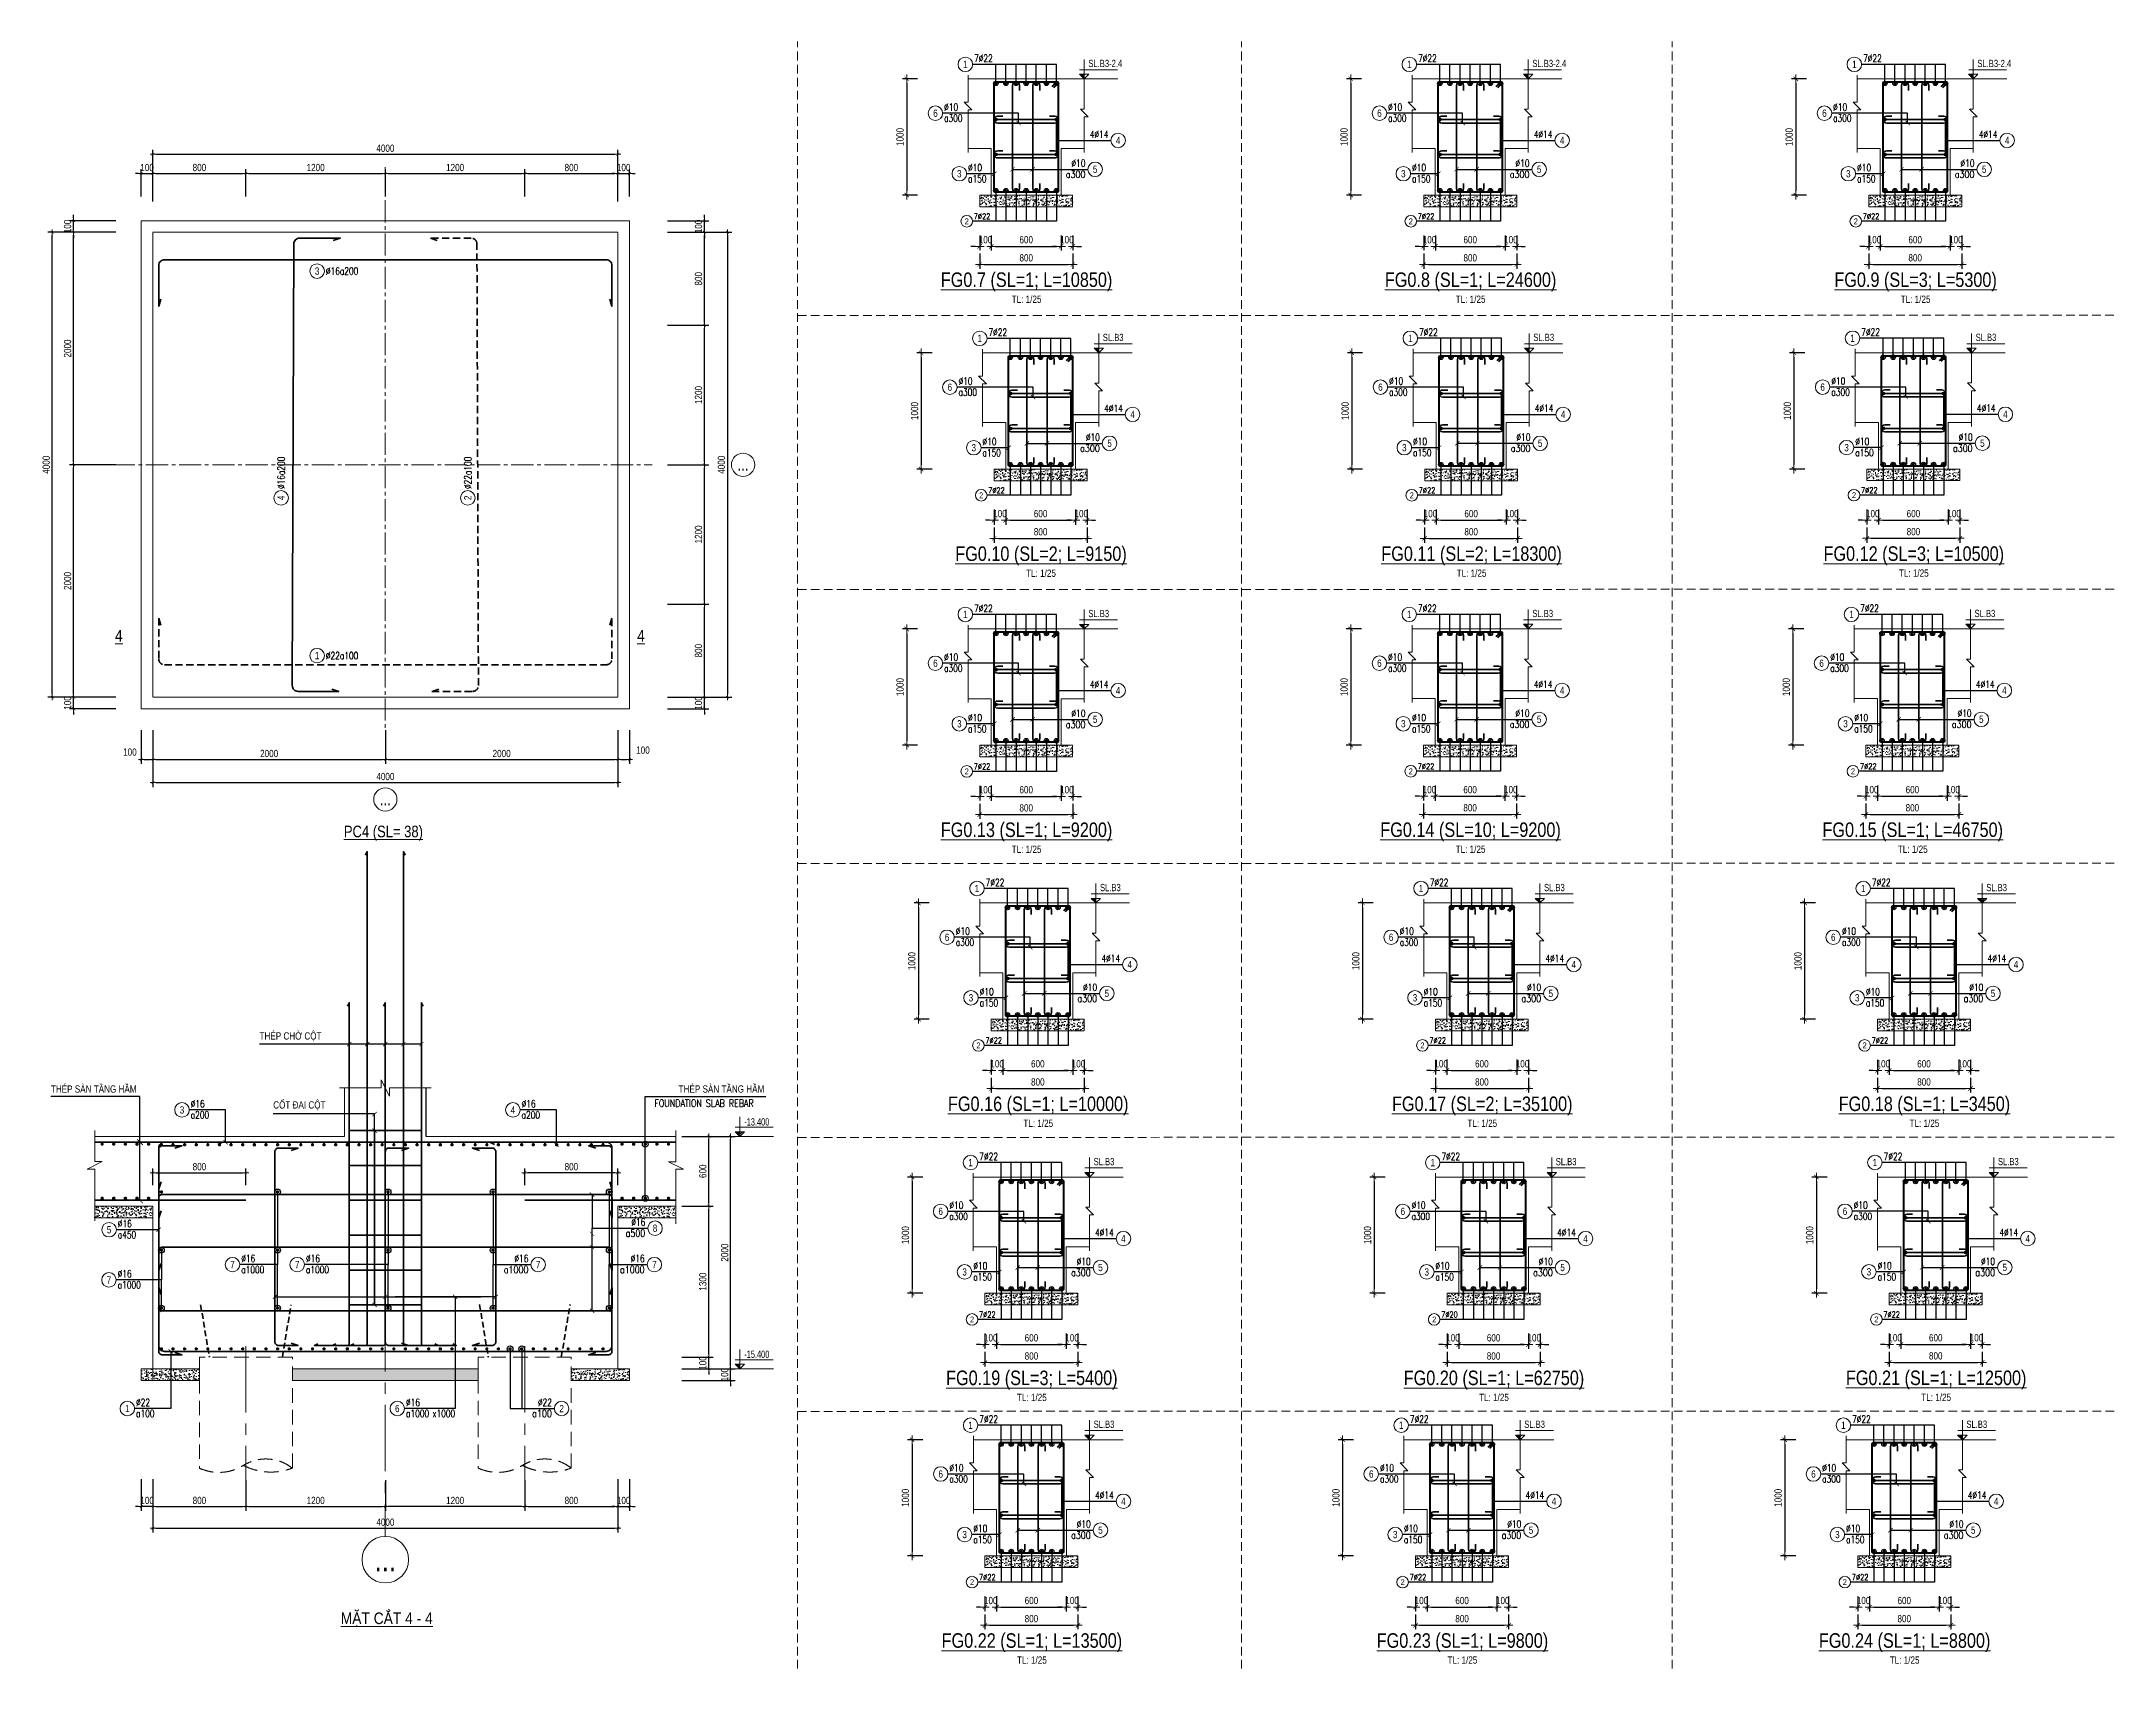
# Model space of a CAD drawing. Header units: millimetres. Extents: x -134772 to 596971, y -129535 to 35703.
# Drawn here: x 43054 to 60889, y 425 to 14425 of the extents above; entities that cross this region are included whole.
import ezdxf
from ezdxf.enums import TextEntityAlignment as Align

# ---------------------------------------------------------------- set-up
doc = ezdxf.new("R2010")
doc.units = ezdxf.units.MM
doc.header["$MEASUREMENT"] = 0
for name, pattern in [('CENTER2', [28.575, 19.05, -3.175, 3.175, -3.175]), ('DASHED2', [0.375, 0.25, -0.125]), ('HIDDEN', [0.375, 0.25, -0.125])]:
    doc.linetypes.add(name, pattern=pattern)
doc.layers.get('Defpoints').update_dxf_attribs({"color": 252})
for name, color, linetype, lineweight in [('KC-COT', 3, 'Continuous', 25), ('KC-TRUC', 5, 'CENTER2', 18), ('NDC_S_ANNO', 7, 'Continuous', 20), ('NDC_S_AXIS', 5, 'CENTER2', 15), ('NDC_S_BREAK-LINE', 1, 'Continuous', 15), ('NDC_S_CONTINUOUS', 3, 'Continuous', 20), ('NDC_S_DIM', 1, 'Continuous', 9), ('NDC_S_ENG TEXT', 2, 'Continuous', 9), ('NDC_S_ENG TITLE', 3, 'Continuous', 20), ('NDC_S_HATCH MATERIAL', 8, 'Continuous', 13), ('NDC_S_LEADER', 1, 'Continuous', 9), ('NDC_S_REBAR', 4, 'Continuous', 35), ('NDC_S_STIRRUP', 4, 'Continuous', 40), ('NDC_S_TEXT SYMBOL', 7, 'Continuous', 20), ('NDC_S_THIN LINE', 1, 'Continuous', 5), ('NDC_S_VN TEXT', 7, 'Continuous', 9), ('NDC_S_VN TITLE', 6, 'Continuous', 9)]:
    doc.layers.add(name, color=color, linetype=linetype, lineweight=lineweight)
doc.styles.add('ARIAL', font='arial.ttf', dxfattribs={"width": 0.8})
doc.styles.add('NDC_ANNO', font='', dxfattribs={"width": 0.8})
doc.styles.add('NDC_ARIAL', font='arial.ttf', dxfattribs={"width": 0.8})
doc.styles.add('NDC_ROMANS', font='romans.shx', dxfattribs={"width": 0.8})
doc.styles.get('NDC_ANNO').set_extended_font_data('Dotum')
doc.dimstyles.new('NDC_1-25', dxfattribs={"dimscale": 25, "dimtxt": 2.5, "dimasz": 1, "dimexe": 1.5, "dimexo": 0, "dimgap": 0.8, "dimtad": 1, "dimdec": 0, "dimdsep": 46, "dimtxsty": 'NDC_ARIAL', "dimblk": 'DIMMARK', "dimcen": 49999.938995, "dimdle": 1.5, "dimclrd": 1, "dimclre": 1, "dimclrt": 3, "dimadec": 0, "dimazin": 0, "dimtfac": 1, "dimtdec": 0, "dimtix": 1, "dimtmove": 2, "dimatfit": 3, "dimfxl": 1, "dimarcsym": 0})
doc.dimstyles.new('NDC_dim_25', dxfattribs={"dimscale": 25, "dimtxt": 2.5, "dimasz": 1.5, "dimexe": 1.5, "dimexo": 0, "dimgap": 1, "dimtad": 1, "dimdec": 0, "dimzin": 0, "dimdsep": 46, "dimtxsty": 'ARIAL', "dimblk": 'DIMMARK', "dimcen": 0.09, "dimdle": 1.2, "dimclrd": 1, "dimclre": 1, "dimclrt": 3, "dimadec": 0, "dimazin": 0, "dimtfac": 1, "dimtdec": 0, "dimtix": 1, "dimtofl": 0, "dimtmove": 0, "dimatfit": 3, "dimfxl": 3.75, "dimfxlon": 1, "dimtolj": 1, "dimtzin": 0, "dimarcsym": 0})
doc.dimstyles.new('NDC_dim_50', dxfattribs={"dimscale": 50, "dimtxt": 2.5, "dimasz": 1.5, "dimexe": 1.5, "dimexo": 0, "dimgap": 1, "dimtad": 1, "dimdec": 0, "dimzin": 0, "dimdsep": 46, "dimtxsty": 'ARIAL', "dimblk": 'DIMMARK', "dimcen": 0.09, "dimdle": 1.2, "dimclrd": 1, "dimclre": 1, "dimclrt": 3, "dimadec": 0, "dimazin": 0, "dimtfac": 1, "dimtdec": 0, "dimtix": 1, "dimtofl": 0, "dimtmove": 0, "dimatfit": 3, "dimfxl": 6, "dimtolj": 1, "dimtzin": 0, "dimarcsym": 0})

msp = doc.modelspace()

# ---------------------------------------------------------------- texts
at = {"layer": 'NDC_S_VN TEXT', "color": 3, "style": 'NDC_ROMANS', "width": 0.75}
msp.add_text('x1000', height=62.5, dxfattribs=at).set_placement((46418.5, 2588.1))
at = {"layer": 'NDC_S_VN TEXT', "style": 'NDC_ARIAL', "width": 0.85}
msp.add_text('%%UMẶT CẮT 4 - 4', height=100, dxfattribs=at).set_placement((46024.8, 857.4), align=Align.MIDDLE_CENTER)
at = {"layer": 'NDC_S_VN TEXT', "char_height": 62.5, "style": 'NDC_ARIAL', "bg_fill": 3, "box_fill_scale": 1.2, "bg_fill_color": 256, "bg_fill_transparency": 0}
for insert, attachment_point, rotation in [((43135.3, 5411), 4, 360), ((49273.1, 5411), 6, 0)]:
    msp.add_mtext('THÉP SÀN TẦNG HẦM', dxfattribs=dict(at, insert=insert, attachment_point=attachment_point, rotation=rotation))
at = {"layer": 'NDC_S_VN TITLE', "style": 'NDC_ARIAL', "width": 0.85}
for p in [(43719.9, 9311.8), (48212.1, 9311.8)]:
    msp.add_text('%%U4', height=100, dxfattribs=at).set_placement(p, align=Align.MIDDLE_CENTER)

# ---------------------------------------------------------------- blocks, each defined once
blk = doc.blocks.new('DIMMARK')
at = {"layer": 'NDC_S_DIM', "color": 1}
blk.add_line((-1.5, 0), (1, 0), dxfattribs=at)
at = {"layer": 'NDC_S_DIM', "color": 2, "const_width": 0.15}
blk.add_lwpolyline([(-0.5, -0.5), (0.5, 0.5)], dxfattribs=at)
blk = doc.blocks.new('*D602')
at = {"layer": 'Defpoints', "color": 0, "transparency": 16777216}
for p in [(43913, 8498), (44013, 8498), (44013, 8246)]:
    blk.add_point(p, dxfattribs=at)
at = {"layer": 'NDC_S_DIM', "color": 1, "lineweight": -2, "transparency": 16777216}
for p, q in [((43913, 8498), (43913, 8209)), ((44013, 8498), (44013, 8209)), ((43938, 8246), (43988, 8246))]:
    blk.add_line(p, q, dxfattribs=at)
at = {"layer": 'NDC_S_DIM', "color": 1, "lineweight": -2, "transparency": 16777216, "xscale": 25, "yscale": 25, "zscale": 25, "rotation": 180}
blk.add_blockref('DIMMARK', (43913, 8246), dxfattribs=at)
at = {"layer": 'NDC_S_DIM', "color": 1, "lineweight": -2, "transparency": 16777216, "xscale": 25, "yscale": 25, "zscale": 25}
blk.add_blockref('DIMMARK', (44013, 8246), dxfattribs=at)
at = {"layer": 'NDC_S_DIM', "color": 3, "transparency": 16777216, "insert": (43815, 8310), "char_height": 62.5, "attachment_point": 5, "style": 'NDC_ARIAL'}
blk.add_mtext('100', dxfattribs=at)
blk = doc.blocks.new('*D603')
at = {"layer": 'Defpoints', "color": 0, "transparency": 16777216}
for p in [(44013, 8498), (46013, 8498), (46013, 8246)]:
    blk.add_point(p, dxfattribs=at)
at = {"layer": 'NDC_S_DIM', "color": 1, "lineweight": -2, "transparency": 16777216}
for p, q in [((44013, 8498), (44013, 8209)), ((46013, 8498), (46013, 8209)), ((44038, 8246), (45988, 8246))]:
    blk.add_line(p, q, dxfattribs=at)
at = {"layer": 'NDC_S_DIM', "color": 1, "lineweight": -2, "transparency": 16777216, "xscale": 25, "yscale": 25, "zscale": 25, "rotation": 180}
blk.add_blockref('DIMMARK', (44013, 8246), dxfattribs=at)
at = {"layer": 'NDC_S_DIM', "color": 1, "lineweight": -2, "transparency": 16777216, "xscale": 25, "yscale": 25, "zscale": 25}
blk.add_blockref('DIMMARK', (46013, 8246), dxfattribs=at)
at = {"layer": 'NDC_S_DIM', "color": 3, "transparency": 16777216, "insert": (45013, 8298), "char_height": 62.5, "attachment_point": 5, "style": 'NDC_ARIAL'}
blk.add_mtext('2000', dxfattribs=at)
blk = doc.blocks.new('*D604')
at = {"layer": 'Defpoints', "color": 0, "transparency": 16777216}
for p in [(46013, 8498), (48013, 8498), (48013, 8246)]:
    blk.add_point(p, dxfattribs=at)
at = {"layer": 'NDC_S_DIM', "color": 1, "lineweight": -2, "transparency": 16777216}
for p, q in [((46013, 8498), (46013, 8209)), ((48013, 8498), (48013, 8209)), ((46038, 8246), (47988, 8246))]:
    blk.add_line(p, q, dxfattribs=at)
at = {"layer": 'NDC_S_DIM', "color": 1, "lineweight": -2, "transparency": 16777216, "xscale": 25, "yscale": 25, "zscale": 25, "rotation": 180}
blk.add_blockref('DIMMARK', (46013, 8246), dxfattribs=at)
at = {"layer": 'NDC_S_DIM', "color": 1, "lineweight": -2, "transparency": 16777216, "xscale": 25, "yscale": 25, "zscale": 25}
blk.add_blockref('DIMMARK', (48013, 8246), dxfattribs=at)
at = {"layer": 'NDC_S_DIM', "color": 3, "transparency": 16777216, "insert": (47013, 8298), "char_height": 62.5, "attachment_point": 5, "style": 'NDC_ARIAL'}
blk.add_mtext('2000', dxfattribs=at)
blk = doc.blocks.new('*D605')
at = {"layer": 'Defpoints', "color": 0, "transparency": 16777216}
for p in [(48013, 8498), (48113, 8498), (48113, 8246)]:
    blk.add_point(p, dxfattribs=at)
at = {"layer": 'NDC_S_DIM', "color": 1, "lineweight": -2, "transparency": 16777216}
for p, q in [((48013, 8498), (48013, 8209)), ((48113, 8498), (48113, 8209)), ((48038, 8246), (48088, 8246))]:
    blk.add_line(p, q, dxfattribs=at)
at = {"layer": 'NDC_S_DIM', "color": 1, "lineweight": -2, "transparency": 16777216, "xscale": 25, "yscale": 25, "zscale": 25, "rotation": 180}
blk.add_blockref('DIMMARK', (48013, 8246), dxfattribs=at)
at = {"layer": 'NDC_S_DIM', "color": 1, "lineweight": -2, "transparency": 16777216, "xscale": 25, "yscale": 25, "zscale": 25}
blk.add_blockref('DIMMARK', (48113, 8246), dxfattribs=at)
at = {"layer": 'NDC_S_DIM', "color": 3, "transparency": 16777216, "insert": (48229, 8327), "char_height": 62.5, "attachment_point": 5, "style": 'NDC_ARIAL'}
blk.add_mtext('100', dxfattribs=at)
blk = doc.blocks.new('*D606')
at = {"layer": 'Defpoints', "color": 0, "transparency": 16777216}
for p in [(44013, 8498), (48013, 8498), (48013, 8048)]:
    blk.add_point(p, dxfattribs=at)
at = {"layer": 'NDC_S_DIM', "color": 1, "lineweight": -2, "transparency": 16777216}
for p, q in [((44013, 8498), (44013, 8010)), ((48013, 8498), (48013, 8010)), ((44038, 8048), (47988, 8048))]:
    blk.add_line(p, q, dxfattribs=at)
at = {"layer": 'NDC_S_DIM', "color": 1, "lineweight": -2, "transparency": 16777216, "xscale": 25, "yscale": 25, "zscale": 25, "rotation": 180}
blk.add_blockref('DIMMARK', (44013, 8048), dxfattribs=at)
at = {"layer": 'NDC_S_DIM', "color": 1, "lineweight": -2, "transparency": 16777216, "xscale": 25, "yscale": 25, "zscale": 25}
blk.add_blockref('DIMMARK', (48013, 8048), dxfattribs=at)
at = {"layer": 'NDC_S_DIM', "color": 3, "transparency": 16777216, "insert": (46013, 8100), "char_height": 62.5, "attachment_point": 5, "style": 'NDC_ARIAL'}
blk.add_mtext('4000', dxfattribs=at)
blk = doc.blocks.new('*D607')
at = {"layer": 'Defpoints', "color": 0, "transparency": 16777216}
for p in [(48439, 8783), (48759, 8783), (48439, 8683)]:
    blk.add_point(p, dxfattribs=at)
at = {"layer": 'NDC_S_DIM', "color": 1, "lineweight": -2, "transparency": 16777216}
for p, q in [((48439, 8783), (48797, 8783)), ((48759, 8808), (48759, 8833)), ((48759, 8683), (48759, 8783)), ((48439, 8683), (48797, 8683)), ((48759, 8658), (48759, 8633))]:
    blk.add_line(p, q, dxfattribs=at)
at = {"layer": 'NDC_S_DIM', "color": 1, "lineweight": -2, "transparency": 16777216, "xscale": 25, "yscale": 25, "zscale": 25}
for p, rotation in [((48759, 8783), 270), ((48759, 8683), 90)]:
    blk.add_blockref('DIMMARK', p, dxfattribs=dict(at, rotation=rotation))
at = {"layer": 'NDC_S_DIM', "color": 3, "transparency": 16777216, "insert": (48707, 8733), "char_height": 62.5, "attachment_point": 5, "rotation": 90, "style": 'NDC_ARIAL'}
blk.add_mtext('100', dxfattribs=at)
blk = doc.blocks.new('*D584')
at = {"layer": 'Defpoints', "color": 0, "transparency": 16777216}
for p in [(48439, 9583), (48759, 9583), (48439, 8783)]:
    blk.add_point(p, dxfattribs=at)
at = {"layer": 'NDC_S_DIM', "color": 1, "lineweight": -2, "transparency": 16777216}
for p, q in [((48439, 9583), (48797, 9583)), ((48759, 8808), (48759, 9558)), ((48439, 8783), (48797, 8783))]:
    blk.add_line(p, q, dxfattribs=at)
at = {"layer": 'NDC_S_DIM', "color": 1, "lineweight": -2, "transparency": 16777216, "xscale": 25, "yscale": 25, "zscale": 25}
for p, rotation in [((48759, 9583), 90), ((48759, 8783), 270)]:
    blk.add_blockref('DIMMARK', p, dxfattribs=dict(at, rotation=rotation))
at = {"layer": 'NDC_S_DIM', "color": 3, "transparency": 16777216, "insert": (48707, 9183), "char_height": 62.5, "attachment_point": 5, "rotation": 90, "style": 'NDC_ARIAL'}
blk.add_mtext('800', dxfattribs=at)
blk = doc.blocks.new('*D585')
at = {"layer": 'Defpoints', "color": 0, "transparency": 16777216}
for p in [(48439, 10783), (48759, 10783), (48439, 9583)]:
    blk.add_point(p, dxfattribs=at)
at = {"layer": 'NDC_S_DIM', "color": 1, "lineweight": -2, "transparency": 16777216}
for p, q in [((48439, 10783), (48797, 10783)), ((48759, 9608), (48759, 10758)), ((48439, 9583), (48797, 9583))]:
    blk.add_line(p, q, dxfattribs=at)
at = {"layer": 'NDC_S_DIM', "color": 1, "lineweight": -2, "transparency": 16777216, "xscale": 25, "yscale": 25, "zscale": 25}
for p, rotation in [((48759, 10783), 90), ((48759, 9583), 270)]:
    blk.add_blockref('DIMMARK', p, dxfattribs=dict(at, rotation=rotation))
at = {"layer": 'NDC_S_DIM', "color": 3, "transparency": 16777216, "insert": (48707, 10183), "char_height": 62.5, "attachment_point": 5, "rotation": 90, "style": 'NDC_ARIAL'}
blk.add_mtext('1200', dxfattribs=at)
blk = doc.blocks.new('*D586')
at = {"layer": 'Defpoints', "color": 0, "transparency": 16777216}
for p in [(48439, 11983), (48759, 11983), (48439, 10783)]:
    blk.add_point(p, dxfattribs=at)
at = {"layer": 'NDC_S_DIM', "color": 1, "lineweight": -2, "transparency": 16777216}
for p, q in [((48439, 11983), (48797, 11983)), ((48759, 10808), (48759, 11958)), ((48439, 10783), (48797, 10783))]:
    blk.add_line(p, q, dxfattribs=at)
at = {"layer": 'NDC_S_DIM', "color": 1, "lineweight": -2, "transparency": 16777216, "xscale": 25, "yscale": 25, "zscale": 25}
for p, rotation in [((48759, 11983), 90), ((48759, 10783), 270)]:
    blk.add_blockref('DIMMARK', p, dxfattribs=dict(at, rotation=rotation))
at = {"layer": 'NDC_S_DIM', "color": 3, "transparency": 16777216, "insert": (48707, 11383), "char_height": 62.5, "attachment_point": 5, "rotation": 90, "style": 'NDC_ARIAL'}
blk.add_mtext('1200', dxfattribs=at)
blk = doc.blocks.new('*D587')
at = {"layer": 'Defpoints', "color": 0, "transparency": 16777216}
for p in [(48439, 12783), (48759, 12783), (48439, 11983)]:
    blk.add_point(p, dxfattribs=at)
at = {"layer": 'NDC_S_DIM', "color": 1, "lineweight": -2, "transparency": 16777216}
for p, q in [((48439, 12783), (48797, 12783)), ((48759, 12008), (48759, 12758)), ((48439, 11983), (48797, 11983))]:
    blk.add_line(p, q, dxfattribs=at)
at = {"layer": 'NDC_S_DIM', "color": 1, "lineweight": -2, "transparency": 16777216, "xscale": 25, "yscale": 25, "zscale": 25}
for p, rotation in [((48759, 12783), 90), ((48759, 11983), 270)]:
    blk.add_blockref('DIMMARK', p, dxfattribs=dict(at, rotation=rotation))
at = {"layer": 'NDC_S_DIM', "color": 3, "transparency": 16777216, "insert": (48707, 12383), "char_height": 62.5, "attachment_point": 5, "rotation": 90, "style": 'NDC_ARIAL'}
blk.add_mtext('800', dxfattribs=at)
blk = doc.blocks.new('*D588')
at = {"layer": 'Defpoints', "color": 0, "transparency": 16777216}
for p in [(48439, 12883), (48759, 12883), (48439, 12783)]:
    blk.add_point(p, dxfattribs=at)
at = {"layer": 'NDC_S_DIM', "color": 1, "lineweight": -2, "transparency": 16777216}
for p, q in [((48439, 12883), (48797, 12883)), ((48759, 12908), (48759, 12933)), ((48759, 12783), (48759, 12883)), ((48439, 12783), (48797, 12783)), ((48759, 12758), (48759, 12733))]:
    blk.add_line(p, q, dxfattribs=at)
at = {"layer": 'NDC_S_DIM', "color": 1, "lineweight": -2, "transparency": 16777216, "xscale": 25, "yscale": 25, "zscale": 25}
for p, rotation in [((48759, 12883), 270), ((48759, 12783), 90)]:
    blk.add_blockref('DIMMARK', p, dxfattribs=dict(at, rotation=rotation))
at = {"layer": 'NDC_S_DIM', "color": 3, "transparency": 16777216, "insert": (48707, 12833), "char_height": 62.5, "attachment_point": 5, "rotation": 90, "style": 'NDC_ARIAL'}
blk.add_mtext('100', dxfattribs=at)
blk = doc.blocks.new('*D589')
at = {"layer": 'Defpoints', "color": 0, "transparency": 16777216}
for p in [(48439, 12783), (48439, 8783), (48956, 8783)]:
    blk.add_point(p, dxfattribs=at)
at = {"layer": 'NDC_S_DIM', "color": 1, "lineweight": -2, "transparency": 16777216}
for p, q in [((48439, 12783), (48993, 12783)), ((48956, 12758), (48956, 8808)), ((48439, 8783), (48993, 8783))]:
    blk.add_line(p, q, dxfattribs=at)
at = {"layer": 'NDC_S_DIM', "color": 1, "lineweight": -2, "transparency": 16777216, "xscale": 25, "yscale": 25, "zscale": 25}
for p, rotation in [((48956, 12783), 90), ((48956, 8783), 270)]:
    blk.add_blockref('DIMMARK', p, dxfattribs=dict(at, rotation=rotation))
at = {"layer": 'NDC_S_DIM', "color": 3, "transparency": 16777216, "insert": (48904, 10783), "char_height": 62.5, "attachment_point": 5, "rotation": 90, "style": 'NDC_ARIAL'}
blk.add_mtext('4000', dxfattribs=at)
blk = doc.blocks.new('*U8')
at = {"layer": 'NDC_S_DIM'}
blk.add_circle((0, 0), 5, dxfattribs=at)
at = {"color": 7, "style": 'ARIAL', "width": 0.8}
blk.add_attdef('GRID', text='', height=5, dxfattribs=at).set_placement((0, 0), align=Align.MIDDLE)
blk = doc.blocks.new('*D590')
at = {"layer": 'Defpoints', "color": 0, "transparency": 16777216}
for p in [(44013, 13288), (43913, 13090), (44013, 13090)]:
    blk.add_point(p, dxfattribs=at)
at = {"layer": 'NDC_S_DIM', "color": 1, "lineweight": -2, "transparency": 16777216}
for p, q in [((43888, 13288), (43863, 13288)), ((43913, 13090), (43913, 13326)), ((43913, 13288), (44013, 13288)), ((44013, 13090), (44013, 13326)), ((44038, 13288), (44063, 13288))]:
    blk.add_line(p, q, dxfattribs=at)
at = {"layer": 'NDC_S_DIM', "color": 1, "lineweight": -2, "transparency": 16777216, "xscale": 25, "yscale": 25, "zscale": 25}
blk.add_blockref('DIMMARK', (43913, 13288), dxfattribs=at)
at = {"layer": 'NDC_S_DIM', "color": 1, "lineweight": -2, "transparency": 16777216, "xscale": 25, "yscale": 25, "zscale": 25, "rotation": 180}
blk.add_blockref('DIMMARK', (44013, 13288), dxfattribs=at)
at = {"layer": 'NDC_S_DIM', "color": 3, "transparency": 16777216, "insert": (43963, 13340), "char_height": 62.5, "attachment_point": 5, "style": 'NDC_ARIAL'}
blk.add_mtext('100', dxfattribs=at)
blk = doc.blocks.new('*D591')
at = {"layer": 'Defpoints', "color": 0, "transparency": 16777216}
for p in [(44813, 13288), (44013, 13090), (44813, 13090)]:
    blk.add_point(p, dxfattribs=at)
at = {"layer": 'NDC_S_DIM', "color": 1, "lineweight": -2, "transparency": 16777216}
for p, q in [((44013, 13090), (44013, 13326)), ((44038, 13288), (44788, 13288)), ((44813, 13090), (44813, 13326))]:
    blk.add_line(p, q, dxfattribs=at)
at = {"layer": 'NDC_S_DIM', "color": 1, "lineweight": -2, "transparency": 16777216, "xscale": 25, "yscale": 25, "zscale": 25, "rotation": 180}
blk.add_blockref('DIMMARK', (44013, 13288), dxfattribs=at)
at = {"layer": 'NDC_S_DIM', "color": 1, "lineweight": -2, "transparency": 16777216, "xscale": 25, "yscale": 25, "zscale": 25}
blk.add_blockref('DIMMARK', (44813, 13288), dxfattribs=at)
at = {"layer": 'NDC_S_DIM', "color": 3, "transparency": 16777216, "insert": (44413, 13340), "char_height": 62.5, "attachment_point": 5, "style": 'NDC_ARIAL'}
blk.add_mtext('800', dxfattribs=at)
blk = doc.blocks.new('*D592')
at = {"layer": 'Defpoints', "color": 0, "transparency": 16777216}
for p in [(46013, 13288), (44813, 13090), (46013, 13090)]:
    blk.add_point(p, dxfattribs=at)
at = {"layer": 'NDC_S_DIM', "color": 1, "lineweight": -2, "transparency": 16777216}
for p, q in [((44813, 13090), (44813, 13326)), ((44838, 13288), (45988, 13288)), ((46013, 13090), (46013, 13326))]:
    blk.add_line(p, q, dxfattribs=at)
at = {"layer": 'NDC_S_DIM', "color": 1, "lineweight": -2, "transparency": 16777216, "xscale": 25, "yscale": 25, "zscale": 25, "rotation": 180}
blk.add_blockref('DIMMARK', (44813, 13288), dxfattribs=at)
at = {"layer": 'NDC_S_DIM', "color": 1, "lineweight": -2, "transparency": 16777216, "xscale": 25, "yscale": 25, "zscale": 25}
blk.add_blockref('DIMMARK', (46013, 13288), dxfattribs=at)
at = {"layer": 'NDC_S_DIM', "color": 3, "transparency": 16777216, "insert": (45413, 13340), "char_height": 62.5, "attachment_point": 5, "style": 'NDC_ARIAL'}
blk.add_mtext('1200', dxfattribs=at)
blk = doc.blocks.new('*D593')
at = {"layer": 'Defpoints', "color": 0, "transparency": 16777216}
for p in [(47213, 13288), (46013, 13090), (47213, 13090)]:
    blk.add_point(p, dxfattribs=at)
at = {"layer": 'NDC_S_DIM', "color": 1, "lineweight": -2, "transparency": 16777216}
for p, q in [((46013, 13090), (46013, 13326)), ((46038, 13288), (47188, 13288)), ((47213, 13090), (47213, 13326))]:
    blk.add_line(p, q, dxfattribs=at)
at = {"layer": 'NDC_S_DIM', "color": 1, "lineweight": -2, "transparency": 16777216, "xscale": 25, "yscale": 25, "zscale": 25, "rotation": 180}
blk.add_blockref('DIMMARK', (46013, 13288), dxfattribs=at)
at = {"layer": 'NDC_S_DIM', "color": 1, "lineweight": -2, "transparency": 16777216, "xscale": 25, "yscale": 25, "zscale": 25}
blk.add_blockref('DIMMARK', (47213, 13288), dxfattribs=at)
at = {"layer": 'NDC_S_DIM', "color": 3, "transparency": 16777216, "insert": (46613, 13340), "char_height": 62.5, "attachment_point": 5, "style": 'NDC_ARIAL'}
blk.add_mtext('1200', dxfattribs=at)
blk = doc.blocks.new('*D594')
at = {"layer": 'Defpoints', "color": 0, "transparency": 16777216}
for p in [(48013, 13288), (47213, 13090), (48013, 13090)]:
    blk.add_point(p, dxfattribs=at)
at = {"layer": 'NDC_S_DIM', "color": 1, "lineweight": -2, "transparency": 16777216}
for p, q in [((47213, 13090), (47213, 13326)), ((47238, 13288), (47988, 13288)), ((48013, 13090), (48013, 13326))]:
    blk.add_line(p, q, dxfattribs=at)
at = {"layer": 'NDC_S_DIM', "color": 1, "lineweight": -2, "transparency": 16777216, "xscale": 25, "yscale": 25, "zscale": 25, "rotation": 180}
blk.add_blockref('DIMMARK', (47213, 13288), dxfattribs=at)
at = {"layer": 'NDC_S_DIM', "color": 1, "lineweight": -2, "transparency": 16777216, "xscale": 25, "yscale": 25, "zscale": 25}
blk.add_blockref('DIMMARK', (48013, 13288), dxfattribs=at)
at = {"layer": 'NDC_S_DIM', "color": 3, "transparency": 16777216, "insert": (47613, 13340), "char_height": 62.5, "attachment_point": 5, "style": 'NDC_ARIAL'}
blk.add_mtext('800', dxfattribs=at)
blk = doc.blocks.new('*D595')
at = {"layer": 'Defpoints', "color": 0, "transparency": 16777216}
for p in [(48113, 13288), (48013, 13090), (48113, 13090)]:
    blk.add_point(p, dxfattribs=at)
at = {"layer": 'NDC_S_DIM', "color": 1, "lineweight": -2, "transparency": 16777216}
for p, q in [((47988, 13288), (47963, 13288)), ((48013, 13090), (48013, 13326)), ((48013, 13288), (48113, 13288)), ((48113, 13090), (48113, 13326)), ((48138, 13288), (48163, 13288))]:
    blk.add_line(p, q, dxfattribs=at)
at = {"layer": 'NDC_S_DIM', "color": 1, "lineweight": -2, "transparency": 16777216, "xscale": 25, "yscale": 25, "zscale": 25}
blk.add_blockref('DIMMARK', (48013, 13288), dxfattribs=at)
at = {"layer": 'NDC_S_DIM', "color": 1, "lineweight": -2, "transparency": 16777216, "xscale": 25, "yscale": 25, "zscale": 25, "rotation": 180}
blk.add_blockref('DIMMARK', (48113, 13288), dxfattribs=at)
at = {"layer": 'NDC_S_DIM', "color": 3, "transparency": 16777216, "insert": (48063, 13340), "char_height": 62.5, "attachment_point": 5, "style": 'NDC_ARIAL'}
blk.add_mtext('100', dxfattribs=at)
blk = doc.blocks.new('*D596')
at = {"layer": 'Defpoints', "color": 0, "transparency": 16777216}
for p in [(48013, 13454), (44013, 13048), (48013, 13048)]:
    blk.add_point(p, dxfattribs=at)
at = {"layer": 'NDC_S_DIM', "color": 1, "lineweight": -2, "transparency": 16777216}
for p, q in [((44013, 13048), (44013, 13492)), ((44038, 13454), (47988, 13454)), ((48013, 13048), (48013, 13492))]:
    blk.add_line(p, q, dxfattribs=at)
at = {"layer": 'NDC_S_DIM', "color": 1, "lineweight": -2, "transparency": 16777216, "xscale": 25, "yscale": 25, "zscale": 25, "rotation": 180}
blk.add_blockref('DIMMARK', (44013, 13454), dxfattribs=at)
at = {"layer": 'NDC_S_DIM', "color": 1, "lineweight": -2, "transparency": 16777216, "xscale": 25, "yscale": 25, "zscale": 25}
blk.add_blockref('DIMMARK', (48013, 13454), dxfattribs=at)
at = {"layer": 'NDC_S_DIM', "color": 3, "transparency": 16777216, "insert": (46013, 13506), "char_height": 62.5, "attachment_point": 5, "style": 'NDC_ARIAL'}
blk.add_mtext('4000', dxfattribs=at)
blk = doc.blocks.new('*D597')
at = {"layer": 'Defpoints', "color": 0, "transparency": 16777216}
for p in [(43331, 8783), (43693, 8783), (43693, 8683)]:
    blk.add_point(p, dxfattribs=at)
at = {"layer": 'NDC_S_DIM', "color": 1, "lineweight": -2, "transparency": 16777216}
for p, q in [((43693, 8783), (43294, 8783)), ((43331, 8808), (43331, 8833)), ((43331, 8683), (43331, 8783)), ((43693, 8683), (43294, 8683)), ((43331, 8658), (43331, 8633))]:
    blk.add_line(p, q, dxfattribs=at)
at = {"layer": 'NDC_S_DIM', "color": 1, "lineweight": -2, "transparency": 16777216, "xscale": 25, "yscale": 25, "zscale": 25}
for p, rotation in [((43331, 8783), 270), ((43331, 8683), 90)]:
    blk.add_blockref('DIMMARK', p, dxfattribs=dict(at, rotation=rotation))
at = {"layer": 'NDC_S_DIM', "color": 3, "transparency": 16777216, "insert": (43279, 8733), "char_height": 62.5, "attachment_point": 5, "rotation": 90, "style": 'NDC_ARIAL'}
blk.add_mtext('100', dxfattribs=at)
blk = doc.blocks.new('*D598')
at = {"layer": 'Defpoints', "color": 0, "transparency": 16777216}
for p in [(43331, 10783), (43693, 10783), (43693, 8783)]:
    blk.add_point(p, dxfattribs=at)
at = {"layer": 'NDC_S_DIM', "color": 1, "lineweight": -2, "transparency": 16777216}
for p, q in [((43693, 10783), (43294, 10783)), ((43331, 8808), (43331, 10758)), ((43693, 8783), (43294, 8783))]:
    blk.add_line(p, q, dxfattribs=at)
at = {"layer": 'NDC_S_DIM', "color": 1, "lineweight": -2, "transparency": 16777216, "xscale": 25, "yscale": 25, "zscale": 25}
for p, rotation in [((43331, 10783), 90), ((43331, 8783), 270)]:
    blk.add_blockref('DIMMARK', p, dxfattribs=dict(at, rotation=rotation))
at = {"layer": 'NDC_S_DIM', "color": 3, "transparency": 16777216, "insert": (43279, 9783), "char_height": 62.5, "attachment_point": 5, "rotation": 90, "style": 'NDC_ARIAL'}
blk.add_mtext('2000', dxfattribs=at)
blk = doc.blocks.new('*D599')
at = {"layer": 'Defpoints', "color": 0, "transparency": 16777216}
for p in [(43331, 12783), (43693, 12783), (43693, 10783)]:
    blk.add_point(p, dxfattribs=at)
at = {"layer": 'NDC_S_DIM', "color": 1, "lineweight": -2, "transparency": 16777216}
for p, q in [((43693, 12783), (43294, 12783)), ((43331, 10808), (43331, 12758)), ((43693, 10783), (43294, 10783))]:
    blk.add_line(p, q, dxfattribs=at)
at = {"layer": 'NDC_S_DIM', "color": 1, "lineweight": -2, "transparency": 16777216, "xscale": 25, "yscale": 25, "zscale": 25}
for p, rotation in [((43331, 12783), 90), ((43331, 10783), 270)]:
    blk.add_blockref('DIMMARK', p, dxfattribs=dict(at, rotation=rotation))
at = {"layer": 'NDC_S_DIM', "color": 3, "transparency": 16777216, "insert": (43279, 11783), "char_height": 62.5, "attachment_point": 5, "rotation": 90, "style": 'NDC_ARIAL'}
blk.add_mtext('2000', dxfattribs=at)
blk = doc.blocks.new('*D600')
at = {"layer": 'Defpoints', "color": 0, "transparency": 16777216}
for p in [(43331, 12883), (43693, 12883), (43693, 12783)]:
    blk.add_point(p, dxfattribs=at)
at = {"layer": 'NDC_S_DIM', "color": 1, "lineweight": -2, "transparency": 16777216}
for p, q in [((43693, 12883), (43294, 12883)), ((43331, 12908), (43331, 12933)), ((43331, 12783), (43331, 12883)), ((43693, 12783), (43294, 12783)), ((43331, 12758), (43331, 12733))]:
    blk.add_line(p, q, dxfattribs=at)
at = {"layer": 'NDC_S_DIM', "color": 1, "lineweight": -2, "transparency": 16777216, "xscale": 25, "yscale": 25, "zscale": 25}
for p, rotation in [((43331, 12883), 270), ((43331, 12783), 90)]:
    blk.add_blockref('DIMMARK', p, dxfattribs=dict(at, rotation=rotation))
at = {"layer": 'NDC_S_DIM', "color": 3, "transparency": 16777216, "insert": (43279, 12833), "char_height": 62.5, "attachment_point": 5, "rotation": 90, "style": 'NDC_ARIAL'}
blk.add_mtext('100', dxfattribs=at)
blk = doc.blocks.new('*D601')
at = {"layer": 'Defpoints', "color": 0, "transparency": 16777216}
for p in [(43147, 12783), (43693, 12783), (43693, 8783)]:
    blk.add_point(p, dxfattribs=at)
at = {"layer": 'NDC_S_DIM', "color": 1, "lineweight": -2, "transparency": 16777216}
for p, q in [((43693, 12783), (43110, 12783)), ((43147, 8808), (43147, 12758)), ((43693, 8783), (43110, 8783))]:
    blk.add_line(p, q, dxfattribs=at)
at = {"layer": 'NDC_S_DIM', "color": 1, "lineweight": -2, "transparency": 16777216, "xscale": 25, "yscale": 25, "zscale": 25}
for p, rotation in [((43147, 12783), 90), ((43147, 8783), 270)]:
    blk.add_blockref('DIMMARK', p, dxfattribs=dict(at, rotation=rotation))
at = {"layer": 'NDC_S_DIM', "color": 3, "transparency": 16777216, "insert": (43095, 10783), "char_height": 62.5, "attachment_point": 5, "rotation": 90, "style": 'NDC_ARIAL'}
blk.add_mtext('4000', dxfattribs=at)
blk = doc.blocks.new('*U10')
blk.add_circle((-2.5, 0), 2.5)
at = {"layer": 'NDC_S_VN TEXT', "color": 7, "style": 'ARIAL', "width": 0.8}
blk.add_attdef('SH2', text='', height=2.5, dxfattribs=at).set_placement((-2.5, 0), align=Align.MIDDLE)
at = {"layer": 'NDC_S_VN TEXT', "color": 3, "style": 'NDC_ROMANS', "width": 0.75}
blk.add_attdef('DKKC1', (0.5, -1.25), '', height=2.5, dxfattribs=at)
blk = doc.blocks.new('kata_block_TD')
at = {"color": 6, "linetype": 'ByBlock', "lineweight": -2, "style": 'ARIAL', "width": 0.8}
blk.add_attdef('SECTDET2', text='', height=5, dxfattribs=at).set_placement((0, 7.97), align=Align.CENTER)
at = {"color": 0, "linetype": 'ByBlock', "lineweight": -2, "style": 'ARIAL', "width": 0.8}
blk.add_attdef('SECTDET1', text='', height=5, dxfattribs=at).set_placement((0, 1.47), align=Align.CENTER)
at = {"color": 3, "lineweight": 25, "style": 'ARIAL', "width": 0.8}
blk.add_attdef('SSCALE', text='', height=2.5, dxfattribs=at).set_placement((0, -4), align=Align.CENTER)
blk = doc.blocks.new('*D608')
at = {"layer": 'Defpoints', "color": 0, "transparency": 16777216}
for p in [(47213, 4691), (47213, 4585), (48013, 4585)]:
    blk.add_point(p, dxfattribs=at)
at = {"layer": 'NDC_S_DIM', "color": 1, "lineweight": -2, "transparency": 16777216}
for p, q in [((47213, 4585), (47213, 4728)), ((47988, 4691), (47238, 4691)), ((48013, 4585), (48013, 4728))]:
    blk.add_line(p, q, dxfattribs=at)
at = {"layer": 'NDC_S_DIM', "color": 1, "lineweight": -2, "transparency": 16777216, "xscale": 25, "yscale": 25, "zscale": 25, "rotation": 180}
blk.add_blockref('DIMMARK', (47213, 4691), dxfattribs=at)
at = {"layer": 'NDC_S_DIM', "color": 1, "lineweight": -2, "transparency": 16777216, "xscale": 25, "yscale": 25, "zscale": 25}
blk.add_blockref('DIMMARK', (48013, 4691), dxfattribs=at)
at = {"layer": 'NDC_S_DIM', "color": 3, "transparency": 16777216, "insert": (47613, 4743), "char_height": 62.5, "attachment_point": 5, "style": 'NDC_ARIAL'}
blk.add_mtext('800', dxfattribs=at)
blk = doc.blocks.new('*D609')
at = {"layer": 'Defpoints', "color": 0, "transparency": 16777216}
for p in [(44813, 4691), (44013, 4585), (44813, 4585)]:
    blk.add_point(p, dxfattribs=at)
at = {"layer": 'NDC_S_DIM', "color": 1, "lineweight": -2, "transparency": 16777216}
for p, q in [((44013, 4585), (44013, 4728)), ((44038, 4691), (44788, 4691)), ((44813, 4585), (44813, 4728))]:
    blk.add_line(p, q, dxfattribs=at)
at = {"layer": 'NDC_S_DIM', "color": 1, "lineweight": -2, "transparency": 16777216, "xscale": 25, "yscale": 25, "zscale": 25, "rotation": 180}
blk.add_blockref('DIMMARK', (44013, 4691), dxfattribs=at)
at = {"layer": 'NDC_S_DIM', "color": 1, "lineweight": -2, "transparency": 16777216, "xscale": 25, "yscale": 25, "zscale": 25}
blk.add_blockref('DIMMARK', (44813, 4691), dxfattribs=at)
at = {"layer": 'NDC_S_DIM', "color": 3, "transparency": 16777216, "insert": (44413, 4743), "char_height": 62.5, "attachment_point": 5, "style": 'NDC_ARIAL'}
blk.add_mtext('800', dxfattribs=at)
blk = doc.blocks.new('*U424')
at = {"layer": 'NDC_S_REBAR', "ltscale": 1500}
blk.add_line((-310, 0), (310, 0), dxfattribs=at)
blk = doc.blocks.new('*U425')
at = {"layer": 'NDC_S_ENG TEXT', "color": 0, "linetype": 'ByBlock', "lineweight": -2, "transparency": 16777216}
for p in [(0, 1500), (0, 1200), (0, 900), (0, 600), (0, 300), (0, 0)]:
    blk.add_blockref('*U424', p, dxfattribs=at)
blk = doc.blocks.new('*D610')
at = {"layer": 'Defpoints', "color": 0, "transparency": 16777216}
for p in [(48564, 4404), (48796, 4404), (48564, 3104)]:
    blk.add_point(p, dxfattribs=at)
at = {"layer": 'NDC_S_DIM', "color": 1, "lineweight": -2, "transparency": 16777216}
for p, q in [((48564, 4404), (48833, 4404)), ((48796, 3129), (48796, 4379)), ((48564, 3104), (48833, 3104))]:
    blk.add_line(p, q, dxfattribs=at)
at = {"layer": 'NDC_S_DIM', "color": 1, "lineweight": -2, "transparency": 16777216, "xscale": 25, "yscale": 25, "zscale": 25}
for p, rotation in [((48796, 4404), 90), ((48796, 3104), 270)]:
    blk.add_blockref('DIMMARK', p, dxfattribs=dict(at, rotation=rotation))
at = {"layer": 'NDC_S_DIM', "color": 3, "transparency": 16777216, "insert": (48744, 3754), "char_height": 62.5, "attachment_point": 5, "rotation": 90, "style": 'NDC_ARIAL'}
blk.add_mtext('1300', dxfattribs=at)
blk = doc.blocks.new('*D611')
at = {"layer": 'Defpoints', "color": 0, "transparency": 16777216}
for p in [(48564, 3104), (48796, 3104), (48564, 3004)]:
    blk.add_point(p, dxfattribs=at)
at = {"layer": 'NDC_S_DIM', "color": 1, "lineweight": -2, "transparency": 16777216}
for p, q in [((48564, 3104), (48833, 3104)), ((48796, 3129), (48796, 3154)), ((48796, 3004), (48796, 3104)), ((48564, 3004), (48833, 3004)), ((48796, 2979), (48796, 2954))]:
    blk.add_line(p, q, dxfattribs=at)
at = {"layer": 'NDC_S_DIM', "color": 1, "lineweight": -2, "transparency": 16777216, "xscale": 25, "yscale": 25, "zscale": 25}
for p, rotation in [((48796, 3104), 270), ((48796, 3004), 90)]:
    blk.add_blockref('DIMMARK', p, dxfattribs=dict(at, rotation=rotation))
at = {"layer": 'NDC_S_DIM', "color": 3, "transparency": 16777216, "insert": (48744, 3054), "char_height": 62.5, "attachment_point": 5, "rotation": 90, "style": 'NDC_ARIAL'}
blk.add_mtext('100', dxfattribs=at)
blk = doc.blocks.new('*D612')
at = {"layer": 'Defpoints', "color": 0, "transparency": 16777216}
for p in [(48564, 5004), (48983, 5004), (48564, 3004)]:
    blk.add_point(p, dxfattribs=at)
at = {"layer": 'NDC_S_DIM', "color": 1, "lineweight": -2, "transparency": 16777216}
for p, q in [((48564, 5004), (49021, 5004)), ((48983, 3029), (48983, 4979)), ((48564, 3004), (49021, 3004))]:
    blk.add_line(p, q, dxfattribs=at)
at = {"layer": 'NDC_S_DIM', "color": 1, "lineweight": -2, "transparency": 16777216, "xscale": 25, "yscale": 25, "zscale": 25}
for p, rotation in [((48983, 5004), 90), ((48983, 3004), 270)]:
    blk.add_blockref('DIMMARK', p, dxfattribs=dict(at, rotation=rotation))
at = {"layer": 'NDC_S_DIM', "color": 3, "transparency": 16777216, "insert": (48932, 4004), "char_height": 62.5, "attachment_point": 5, "rotation": 90, "style": 'NDC_ARIAL'}
blk.add_mtext('2000', dxfattribs=at)
blk = doc.blocks.new('*D613')
at = {"layer": 'Defpoints', "color": 0, "transparency": 16777216}
for p in [(48564, 3004), (48564, 2904), (48983, 3004)]:
    blk.add_point(p, dxfattribs=at)
at = {"layer": 'NDC_S_DIM', "color": 1, "lineweight": -2, "transparency": 16777216}
for p, q in [((48983, 3029), (48983, 3054)), ((48564, 3004), (49021, 3004)), ((48564, 2904), (49021, 2904)), ((48983, 2904), (48983, 3004)), ((48983, 2879), (48983, 2854))]:
    blk.add_line(p, q, dxfattribs=at)
at = {"layer": 'NDC_S_DIM', "color": 1, "lineweight": -2, "transparency": 16777216, "xscale": 25, "yscale": 25, "zscale": 25}
for p, rotation in [((48983, 3004), 270), ((48983, 2904), 90)]:
    blk.add_blockref('DIMMARK', p, dxfattribs=dict(at, rotation=rotation))
at = {"layer": 'NDC_S_DIM', "color": 3, "transparency": 16777216, "insert": (48932, 2954), "char_height": 62.5, "attachment_point": 5, "rotation": 90, "style": 'NDC_ARIAL'}
blk.add_mtext('100', dxfattribs=at)
blk = doc.blocks.new('kata_block_THEP')
at = {"layer": 'NDC_S_REBAR', "color": 0}
for p, q in [((-0.5, 0), (0.5, 0)), ((-0.35, 0.35), (0.35, -0.35)), ((0.35, 0.35), (-0.35, -0.35)), ((0, 0.5), (0, -0.5))]:
    blk.add_line(p, q, dxfattribs=at)
at = {"layer": 'NDC_S_REBAR', "color": 0, "const_width": 0.0833}
blk.add_lwpolyline([(-0.5, 0, 1), (0.5, 0, 1), (-0.5, 0, 1)], format="xyb", dxfattribs=at)
blk = doc.blocks.new('*U426')
at = {"layer": 'NDC_S_REBAR', "xscale": 25, "yscale": 25, "zscale": 25}
blk.add_blockref('kata_block_THEP', (0, 0), dxfattribs=at)
blk = doc.blocks.new('*U427')
at = {"layer": 'NDC_S_CONTINUOUS', "color": 0, "linetype": 'ByBlock', "lineweight": -2, "transparency": 16777216}
for p in [(0, 0), (100, 0), (200, 0), (300, 0), (400, 0), (500, 0), (600, 0), (700, 0), (800, 0), (900, 0), (1000, 0), (1100, 0), (1200, 0), (1300, 0), (1400, 0), (1500, 0), (1600, 0), (1700, 0), (1800, 0), (1900, 0), (2000, 0), (2100, 0), (2200, 0), (2300, 0), (2400, 0), (2500, 0), (2600, 0), (2700, 0), (2800, 0), (2900, 0), (3000, 0), (3100, 0), (3200, 0), (3300, 0), (3400, 0), (3500, 0), (3600, 0), (3700, 0), (3800, 0)]:
    blk.add_blockref('*U426', p, dxfattribs=at)
blk = doc.blocks.new('*D614')
at = {"layer": 'Defpoints', "color": 0, "transparency": 16777216}
for p in [(44013, 2055), (48013, 2055), (48013, 1632)]:
    blk.add_point(p, dxfattribs=at)
at = {"layer": 'NDC_S_DIM', "color": 1, "lineweight": -2, "transparency": 16777216}
for p, q in [((44013, 2055), (44013, 1595)), ((48013, 2055), (48013, 1595)), ((44038, 1632), (47988, 1632))]:
    blk.add_line(p, q, dxfattribs=at)
at = {"layer": 'NDC_S_DIM', "color": 1, "lineweight": -2, "transparency": 16777216, "xscale": 25, "yscale": 25, "zscale": 25, "rotation": 180}
blk.add_blockref('DIMMARK', (44013, 1632), dxfattribs=at)
at = {"layer": 'NDC_S_DIM', "color": 1, "lineweight": -2, "transparency": 16777216, "xscale": 25, "yscale": 25, "zscale": 25}
blk.add_blockref('DIMMARK', (48013, 1632), dxfattribs=at)
at = {"layer": 'NDC_S_DIM', "color": 3, "transparency": 16777216, "insert": (46013, 1684), "char_height": 62.5, "attachment_point": 5, "style": 'NDC_ARIAL'}
blk.add_mtext('4000', dxfattribs=at)
blk = doc.blocks.new('*D615')
at = {"layer": 'Defpoints', "color": 0, "transparency": 16777216}
for p in [(48013, 2055), (48113, 2055), (48113, 1820)]:
    blk.add_point(p, dxfattribs=at)
at = {"layer": 'NDC_S_DIM', "color": 1, "lineweight": -2, "transparency": 16777216}
for p, q in [((48013, 2055), (48013, 1782)), ((48113, 2055), (48113, 1782)), ((47988, 1820), (47963, 1820)), ((48013, 1820), (48113, 1820)), ((48138, 1820), (48163, 1820))]:
    blk.add_line(p, q, dxfattribs=at)
at = {"layer": 'NDC_S_DIM', "color": 1, "lineweight": -2, "transparency": 16777216, "xscale": 25, "yscale": 25, "zscale": 25}
blk.add_blockref('DIMMARK', (48013, 1820), dxfattribs=at)
at = {"layer": 'NDC_S_DIM', "color": 1, "lineweight": -2, "transparency": 16777216, "xscale": 25, "yscale": 25, "zscale": 25, "rotation": 180}
blk.add_blockref('DIMMARK', (48113, 1820), dxfattribs=at)
at = {"layer": 'NDC_S_DIM', "color": 3, "transparency": 16777216, "insert": (48063, 1871), "char_height": 62.5, "attachment_point": 5, "style": 'NDC_ARIAL'}
blk.add_mtext('100', dxfattribs=at)
blk = doc.blocks.new('*D616')
at = {"layer": 'Defpoints', "color": 0, "transparency": 16777216}
for p in [(47213, 2047), (48013, 2055), (48013, 1820)]:
    blk.add_point(p, dxfattribs=at)
at = {"layer": 'NDC_S_DIM', "color": 1, "lineweight": -2, "transparency": 16777216}
for p, q in [((47213, 2047), (47213, 1782)), ((48013, 2055), (48013, 1782)), ((47238, 1820), (47988, 1820))]:
    blk.add_line(p, q, dxfattribs=at)
at = {"layer": 'NDC_S_DIM', "color": 1, "lineweight": -2, "transparency": 16777216, "xscale": 25, "yscale": 25, "zscale": 25, "rotation": 180}
blk.add_blockref('DIMMARK', (47213, 1820), dxfattribs=at)
at = {"layer": 'NDC_S_DIM', "color": 1, "lineweight": -2, "transparency": 16777216, "xscale": 25, "yscale": 25, "zscale": 25}
blk.add_blockref('DIMMARK', (48013, 1820), dxfattribs=at)
at = {"layer": 'NDC_S_DIM', "color": 3, "transparency": 16777216, "insert": (47613, 1871), "char_height": 62.5, "attachment_point": 5, "style": 'NDC_ARIAL'}
blk.add_mtext('800', dxfattribs=at)
blk = doc.blocks.new('*D617')
at = {"layer": 'Defpoints', "color": 0, "transparency": 16777216}
for p in [(44013, 2055), (44813, 2047), (44813, 1820)]:
    blk.add_point(p, dxfattribs=at)
at = {"layer": 'NDC_S_DIM', "color": 1, "lineweight": -2, "transparency": 16777216}
for p, q in [((44013, 2055), (44013, 1782)), ((44813, 2047), (44813, 1782)), ((44038, 1820), (44788, 1820))]:
    blk.add_line(p, q, dxfattribs=at)
at = {"layer": 'NDC_S_DIM', "color": 1, "lineweight": -2, "transparency": 16777216, "xscale": 25, "yscale": 25, "zscale": 25, "rotation": 180}
blk.add_blockref('DIMMARK', (44013, 1820), dxfattribs=at)
at = {"layer": 'NDC_S_DIM', "color": 1, "lineweight": -2, "transparency": 16777216, "xscale": 25, "yscale": 25, "zscale": 25}
blk.add_blockref('DIMMARK', (44813, 1820), dxfattribs=at)
at = {"layer": 'NDC_S_DIM', "color": 3, "transparency": 16777216, "insert": (44413, 1871), "char_height": 62.5, "attachment_point": 5, "style": 'NDC_ARIAL'}
blk.add_mtext('800', dxfattribs=at)
blk = doc.blocks.new('*D618')
at = {"layer": 'Defpoints', "color": 0, "transparency": 16777216}
for p in [(43913, 2055), (44013, 2055), (43913, 1820)]:
    blk.add_point(p, dxfattribs=at)
at = {"layer": 'NDC_S_DIM', "color": 1, "lineweight": -2, "transparency": 16777216}
for p, q in [((43913, 2055), (43913, 1782)), ((44013, 2055), (44013, 1782)), ((43888, 1820), (43863, 1820)), ((44013, 1820), (43913, 1820)), ((44038, 1820), (44063, 1820))]:
    blk.add_line(p, q, dxfattribs=at)
at = {"layer": 'NDC_S_DIM', "color": 1, "lineweight": -2, "transparency": 16777216, "xscale": 25, "yscale": 25, "zscale": 25}
blk.add_blockref('DIMMARK', (43913, 1820), dxfattribs=at)
at = {"layer": 'NDC_S_DIM', "color": 1, "lineweight": -2, "transparency": 16777216, "xscale": 25, "yscale": 25, "zscale": 25, "rotation": 180}
blk.add_blockref('DIMMARK', (44013, 1820), dxfattribs=at)
at = {"layer": 'NDC_S_DIM', "color": 3, "transparency": 16777216, "insert": (43963, 1871), "char_height": 62.5, "attachment_point": 5, "style": 'NDC_ARIAL'}
blk.add_mtext('100', dxfattribs=at)
blk = doc.blocks.new('*U458')
at = {"layer": 'KC-TRUC', "ltscale": 30}
blk.add_line((0, 194), (0, -1004), dxfattribs=at)
at = {"layer": 'NDC_S_HATCH MATERIAL', "color": 2, "linetype": 'HIDDEN', "ltscale": 500}
blk.add_lwpolyline([(400, -855), (400, 99), (-400, 99), (-400, -855)], dxfattribs=at)
for centre, major_axis, start_param, end_param in [((-232, -492), (-283, 283), 1.921341, 2.912184), ((173, -1143), (-259, 259), -1.452433, -0.227584), ((215, -379), (361, 361), 3.446929, 4.297833)]:
    blk.add_ellipse(centre, major_axis=major_axis, ratio=1, start_param=start_param, end_param=end_param, dxfattribs=at)
at = {"layer": 'NDC_S_REBAR', "linetype": 'HIDDEN', "ltscale": 200}
for p, q in [((-389, 551), (-314, 100)), ((314, 100), (389, 551))]:
    blk.add_line(p, q, dxfattribs=at)
blk = doc.blocks.new('*U428')
at = {"layer": 'NDC_S_REBAR', "xscale": 25, "yscale": 25, "zscale": 25}
blk.add_blockref('kata_block_THEP', (0, 0), dxfattribs=at)
blk = doc.blocks.new('*U429')
at = {"layer": 'NDC_S_CONTINUOUS', "color": 0, "linetype": 'ByBlock', "lineweight": -2, "transparency": 16777216}
for p in [(0, 0), (100, 0), (200, 0), (300, 0), (400, 0), (500, 0), (600, 0), (700, 0), (800, 0), (900, 0), (1000, 0), (1100, 0), (1200, 0), (1300, 0), (1400, 0), (1500, 0), (1600, 0), (1700, 0), (1800, 0), (1900, 0), (2000, 0), (2100, 0), (2200, 0), (2300, 0), (2400, 0), (2500, 0), (2600, 0), (2700, 0), (2800, 0), (2900, 0), (3000, 0), (3100, 0), (3200, 0), (3300, 0), (3400, 0), (3500, 0), (3600, 0), (3700, 0), (3800, 0)]:
    blk.add_blockref('*U428', p, dxfattribs=at)
blk = doc.blocks.new('*U430')
at = {"layer": 'NDC_S_REBAR', "xscale": 25, "yscale": 25, "zscale": 25}
blk.add_blockref('kata_block_THEP', (0, 0), dxfattribs=at)
blk = doc.blocks.new('*U431')
at = {"layer": 'NDC_S_CONTINUOUS', "color": 0, "linetype": 'ByBlock', "lineweight": -2, "transparency": 16777216}
for p in [(0, 0), (100, 0), (200, 0), (300, 0), (400, 0)]:
    blk.add_blockref('*U430', p, dxfattribs=at)
blk = doc.blocks.new('*U432')
at = {"layer": 'NDC_S_REBAR', "xscale": 25, "yscale": 25, "zscale": 25}
blk.add_blockref('kata_block_THEP', (0, 0), dxfattribs=at)
blk = doc.blocks.new('*U433')
at = {"layer": 'NDC_S_CONTINUOUS', "color": 0, "linetype": 'ByBlock', "lineweight": -2, "transparency": 16777216}
for p in [(0, 0), (100, 0), (200, 0), (300, 0), (400, 0)]:
    blk.add_blockref('*U432', p, dxfattribs=at)
blk = doc.blocks.new('*U434')
at = {"layer": 'NDC_S_REBAR', "xscale": 25, "yscale": 25, "zscale": 25}
blk.add_blockref('kata_block_THEP', (0, 0), dxfattribs=at)
blk = doc.blocks.new('*U435')
at = {"layer": 'NDC_S_CONTINUOUS', "color": 0, "linetype": 'ByBlock', "lineweight": -2, "transparency": 16777216}
for p in [(0, 0), (100, 0), (200, 0), (300, 0), (400, 0)]:
    blk.add_blockref('*U434', p, dxfattribs=at)
blk = doc.blocks.new('*U436')
at = {"layer": 'NDC_S_REBAR', "xscale": 25, "yscale": 25, "zscale": 25}
blk.add_blockref('kata_block_THEP', (0, 0), dxfattribs=at)
blk = doc.blocks.new('*U437')
at = {"layer": 'NDC_S_CONTINUOUS', "color": 0, "linetype": 'ByBlock', "lineweight": -2, "transparency": 16777216}
for p in [(0, 0), (500, 0), (1000, 0)]:
    blk.add_blockref('*U436', p, dxfattribs=at)
blk = doc.blocks.new('*U438')
at = {"layer": 'NDC_S_REBAR', "xscale": 25, "yscale": 25, "zscale": 25}
blk.add_blockref('kata_block_THEP', (0, 0), dxfattribs=at)
blk = doc.blocks.new('*U439')
at = {"layer": 'NDC_S_CONTINUOUS', "color": 0, "linetype": 'ByBlock', "lineweight": -2, "transparency": 16777216}
for p in [(0, 0), (500, 0), (1000, 0)]:
    blk.add_blockref('*U438', p, dxfattribs=at)
blk = doc.blocks.new('*D619')
at = {"layer": 'Defpoints', "color": 0, "transparency": 16777216}
for p in [(44813, 2047), (46013, 2047), (46013, 1820)]:
    blk.add_point(p, dxfattribs=at)
at = {"layer": 'NDC_S_DIM', "color": 1, "lineweight": -2, "transparency": 16777216}
for p, q in [((44813, 2047), (44813, 1782)), ((46013, 2047), (46013, 1782)), ((44838, 1820), (45988, 1820))]:
    blk.add_line(p, q, dxfattribs=at)
at = {"layer": 'NDC_S_DIM', "color": 1, "lineweight": -2, "transparency": 16777216, "xscale": 25, "yscale": 25, "zscale": 25, "rotation": 180}
blk.add_blockref('DIMMARK', (44813, 1820), dxfattribs=at)
at = {"layer": 'NDC_S_DIM', "color": 1, "lineweight": -2, "transparency": 16777216, "xscale": 25, "yscale": 25, "zscale": 25}
blk.add_blockref('DIMMARK', (46013, 1820), dxfattribs=at)
at = {"layer": 'NDC_S_DIM', "color": 3, "transparency": 16777216, "insert": (45413, 1871), "char_height": 62.5, "attachment_point": 5, "style": 'NDC_ARIAL'}
blk.add_mtext('1200', dxfattribs=at)
blk = doc.blocks.new('*D620')
at = {"layer": 'Defpoints', "color": 0, "transparency": 16777216}
for p in [(46013, 2047), (47213, 2047), (46013, 1820)]:
    blk.add_point(p, dxfattribs=at)
at = {"layer": 'NDC_S_DIM', "color": 1, "lineweight": -2, "transparency": 16777216}
for p, q in [((46013, 2047), (46013, 1782)), ((47213, 2047), (47213, 1782)), ((47188, 1820), (46038, 1820))]:
    blk.add_line(p, q, dxfattribs=at)
at = {"layer": 'NDC_S_DIM', "color": 1, "lineweight": -2, "transparency": 16777216, "xscale": 25, "yscale": 25, "zscale": 25, "rotation": 180}
blk.add_blockref('DIMMARK', (46013, 1820), dxfattribs=at)
at = {"layer": 'NDC_S_DIM', "color": 1, "lineweight": -2, "transparency": 16777216, "xscale": 25, "yscale": 25, "zscale": 25}
blk.add_blockref('DIMMARK', (47213, 1820), dxfattribs=at)
at = {"layer": 'NDC_S_DIM', "color": 3, "transparency": 16777216, "insert": (46613, 1871), "char_height": 62.5, "attachment_point": 5, "style": 'NDC_ARIAL'}
blk.add_mtext('1200', dxfattribs=at)
blk = doc.blocks.new('*U440')
at = {"layer": 'NDC_S_REBAR', "xscale": 25, "yscale": 25, "zscale": 25}
blk.add_blockref('kata_block_THEP', (0, 0), dxfattribs=at)
blk = doc.blocks.new('*U441')
at = {"layer": 'NDC_S_CONTINUOUS', "color": 0, "linetype": 'ByBlock', "lineweight": -2, "transparency": 16777216}
for p in [(0, 0), (500, 0), (1000, 0)]:
    blk.add_blockref('*U440', p, dxfattribs=at)
blk = doc.blocks.new('*D621')
at = {"layer": 'Defpoints', "color": 0, "transparency": 16777216}
for p in [(48564, 5004), (48796, 5004), (48564, 4404)]:
    blk.add_point(p, dxfattribs=at)
at = {"layer": 'NDC_S_DIM', "color": 1, "lineweight": -2, "transparency": 16777216}
for p, q in [((48564, 5004), (48833, 5004)), ((48796, 4429), (48796, 4979)), ((48564, 4404), (48833, 4404))]:
    blk.add_line(p, q, dxfattribs=at)
at = {"layer": 'NDC_S_DIM', "color": 1, "lineweight": -2, "transparency": 16777216, "xscale": 25, "yscale": 25, "zscale": 25}
for p, rotation in [((48796, 5004), 90), ((48796, 4404), 270)]:
    blk.add_blockref('DIMMARK', p, dxfattribs=dict(at, rotation=rotation))
at = {"layer": 'NDC_S_DIM', "color": 3, "transparency": 16777216, "insert": (48744, 4704), "char_height": 62.5, "attachment_point": 5, "rotation": 90, "style": 'NDC_ARIAL'}
blk.add_mtext('600', dxfattribs=at)
blk = doc.blocks.new('*U442')
at = {"layer": 'NDC_S_REBAR', "xscale": 25, "yscale": 25, "zscale": 25}
blk.add_blockref('kata_block_THEP', (0, 0), dxfattribs=at)
blk = doc.blocks.new('*U443')
at = {"layer": 'NDC_S_CONTINUOUS', "color": 0, "linetype": 'ByBlock', "lineweight": -2, "transparency": 16777216}
for p in [(0, 0), (500, 0), (1000, 0)]:
    blk.add_blockref('*U442', p, dxfattribs=at)
blk = doc.blocks.new('*U11')
blk.add_circle((-2.5, 0), 2.5)
at = {"layer": 'NDC_S_VN TEXT', "color": 7, "style": 'ARIAL', "width": 0.8}
blk.add_attdef('SH2', text='', height=2.5, dxfattribs=at).set_placement((-2.5, 0), align=Align.MIDDLE)
at = {"layer": 'NDC_S_VN TEXT', "color": 3, "style": 'NDC_ROMANS', "width": 0.75}
for tag, p in [('DK1', (0.5, 0.85)), ('KC1', (0.5, -2.97))]:
    blk.add_attdef(tag, p, '', height=2.5, dxfattribs=at)
blk = doc.blocks.new('*U12')
blk.add_circle((2.5, 0), 2.5)
at = {"layer": 'NDC_S_VN TEXT', "color": 3, "style": 'NDC_ROMANS'}
for tag, width, p in [('DK2', 0.75, (-0.85, 0.85)), ('KC2', 0.8, (-0.85, -2.97))]:
    blk.add_attdef(tag, text='', height=2.5, dxfattribs=dict(at, width=width)).set_placement(p, align=Align.RIGHT)
at = {"layer": 'NDC_S_VN TEXT', "color": 7, "style": 'ARIAL', "width": 0.8}
blk.add_attdef('SH3', text='', height=2.5, dxfattribs=at).set_placement((2.5, 0), align=Align.MIDDLE)
blk = doc.blocks.new('*U421')
at = {"layer": 'NDC_S_REBAR', "xscale": 25, "yscale": 25, "zscale": 25}
blk.add_blockref('kata_block_THEP', (0, 0), dxfattribs=at)
blk = doc.blocks.new('*U422')
at = {"layer": 'NDC_S_CONTINUOUS', "color": 0, "linetype": 'ByBlock', "lineweight": -2, "transparency": 16777216}
for p in [(0, 0), (500, 0), (1000, 0)]:
    blk.add_blockref('*U421', p, dxfattribs=at)
blk = doc.blocks.new('CD')
blk.add_hatch(color=2).paths.add_polyline_path([(0, 160), (-161, 160), (0, 0)])
at = {"ltscale": 50}
h = blk.add_hatch(dxfattribs=at)
h.set_pattern_fill('ANSI31', color=8, scale=140.625054, style=0)
h.set_pattern_definition([(45, (6e-10, 0), (-315.7, 315.7), [])])
h.paths.add_polyline_path([(0, 160), (0, 0), (161, 160)])
at = {"color": 8, "ltscale": 50}
for p, q in [((1156, 0), (-164, 0)), ((-159, 314), (1147, 314))]:
    blk.add_line(p, q, dxfattribs=at)
for points in [[(0, 0), (-161, 160), (0, 160)], [(0, 669), (0, 0)], [(0, 0), (161, 160), (0, 160)]]:
    blk.add_lwpolyline(points, dxfattribs=at)
at = {"color": 3, "style": 'NDC_ARIAL', "width": 0.7}
blk.add_attdef('COT', (154, 375), '', height=250, dxfattribs=at)
blk = doc.blocks.new('*U423')
at = {"layer": 'NDC_S_REBAR', "xscale": 25, "yscale": 25, "zscale": 25}
blk.add_blockref('kata_block_THEP', (0, 0), dxfattribs=at)
blk = doc.blocks.new('*D1476')
at = {"layer": 'Defpoints', "color": 0, "transparency": 16777216}
for p in [(51004, 14103), (50498, 13103), (51004, 13103)]:
    blk.add_point(p, dxfattribs=at)
at = {"layer": 'NDC_S_DIM', "color": 1, "lineweight": -2, "transparency": 16777216}
for p, q in [((50592, 14103), (50461, 14103)), ((50498, 14065), (50498, 13140)), ((50592, 13103), (50461, 13103))]:
    blk.add_line(p, q, dxfattribs=at)
at = {"layer": 'NDC_S_DIM', "color": 1, "lineweight": -2, "transparency": 16777216, "xscale": 37.5, "yscale": 37.5, "zscale": 37.5}
for p, rotation in [((50498, 14103), 90), ((50498, 13103), 270)]:
    blk.add_blockref('DIMMARK', p, dxfattribs=dict(at, rotation=rotation))
at = {"layer": 'NDC_S_DIM', "color": 3, "transparency": 16777216, "insert": (50441, 13603), "char_height": 62.5, "attachment_point": 5, "rotation": 90, "style": 'ARIAL'}
blk.add_mtext('\\A1;1000', dxfattribs=at)
blk = doc.blocks.new('*D1477')
at = {"layer": 'Defpoints', "color": 0, "transparency": 16777216}
for p in [(51226, 13062), (51826, 13062), (51826, 12662)]:
    blk.add_point(p, dxfattribs=at)
at = {"layer": 'NDC_S_DIM', "color": 1, "lineweight": -2, "transparency": 16777216}
for p, q in [((51226, 12756), (51226, 12625)), ((51826, 12756), (51826, 12625)), ((51263, 12662), (51788, 12662))]:
    blk.add_line(p, q, dxfattribs=at)
at = {"layer": 'NDC_S_DIM', "color": 1, "lineweight": -2, "transparency": 16777216, "xscale": 37.5, "yscale": 37.5, "zscale": 37.5, "rotation": 180}
blk.add_blockref('DIMMARK', (51226, 12662), dxfattribs=at)
at = {"layer": 'NDC_S_DIM', "color": 1, "lineweight": -2, "transparency": 16777216, "xscale": 37.5, "yscale": 37.5, "zscale": 37.5}
blk.add_blockref('DIMMARK', (51826, 12662), dxfattribs=at)
at = {"layer": 'NDC_S_DIM', "color": 3, "transparency": 16777216, "insert": (51526, 12719), "char_height": 62.5, "attachment_point": 5, "style": 'ARIAL'}
blk.add_mtext('\\A1;600', dxfattribs=at)
blk = doc.blocks.new('kata_block_CT')
at = {"layer": 'NDC_S_ANNO'}
blk.add_hatch(color=3, dxfattribs=at).paths.add_polyline_path([(0, 1.6), (-1.61, 1.6), (0, 0)])
at = {"layer": 'NDC_S_ANNO', "ltscale": 50}
h = blk.add_hatch(dxfattribs=at)
h.set_pattern_fill('ANSI31', color=256, scale=1.406251, style=0)
h.set_pattern_definition([(45, (0, 5e-12), (-3.157, 3.157), [])])
h.paths.add_polyline_path([(0, 1.6), (0, 0), (1.61, 1.6)])
for p, q in [((11.56, 0), (-1.64, 0)), ((-1.59, 3.14), (11.47, 3.14))]:
    blk.add_line(p, q, dxfattribs=at)
at = {"layer": 'NDC_S_ANNO', "color": 8, "ltscale": 50}
blk.add_lwpolyline([(0, 0), (-1.61, 1.6), (0, 1.6)], dxfattribs=at)
at = {"layer": 'NDC_S_ANNO', "ltscale": 50}
for points in [[(0, 0), (-1.61, 1.6), (0, 1.6)], [(0, 6.69), (0, 0)], [(0, 0), (1.61, 1.6), (0, 1.6)]]:
    blk.add_lwpolyline(points, dxfattribs=at)
at = {"layer": 'NDC_S_TEXT SYMBOL', "color": 3, "style": 'NDC_ANNO', "width": 0.8}
blk.add_attdef('CT', (1.41, 4.07), '', height=2.5, dxfattribs=at)
blk = doc.blocks.new('*D1478')
at = {"layer": 'Defpoints', "color": 0, "linetype": 'HIDDEN', "transparency": 16777216}
for p in [(51126, 12962), (51226, 12756), (51126, 12662)]:
    blk.add_point(p, dxfattribs=at)
at = {"layer": 'NDC_S_DIM', "color": 1, "linetype": 'HIDDEN', "lineweight": -2, "transparency": 16777216}
for p, q in [((51126, 12756), (51126, 12625)), ((51226, 12756), (51226, 12625)), ((51088, 12662), (51051, 12662)), ((51263, 12662), (51301, 12662))]:
    blk.add_line(p, q, dxfattribs=at)
at = {"layer": 'NDC_S_DIM', "color": 1, "linetype": 'HIDDEN', "lineweight": -2, "transparency": 16777216, "xscale": 37.5, "yscale": 37.5, "zscale": 37.5}
blk.add_blockref('DIMMARK', (51126, 12662), dxfattribs=at)
at = {"layer": 'NDC_S_DIM', "color": 1, "linetype": 'HIDDEN', "lineweight": -2, "transparency": 16777216, "xscale": 37.5, "yscale": 37.5, "zscale": 37.5, "rotation": 180}
blk.add_blockref('DIMMARK', (51226, 12662), dxfattribs=at)
at = {"layer": 'NDC_S_DIM', "color": 3, "linetype": 'HIDDEN', "transparency": 16777216, "insert": (51176, 12719), "char_height": 62.5, "attachment_point": 5, "style": 'ARIAL'}
blk.add_mtext('\\A1;100', dxfattribs=at)
blk = doc.blocks.new('*D1479')
at = {"layer": 'Defpoints', "color": 0, "linetype": 'HIDDEN', "transparency": 16777216}
for p in [(51926, 12962), (51826, 12756), (51926, 12662)]:
    blk.add_point(p, dxfattribs=at)
at = {"layer": 'NDC_S_DIM', "color": 1, "linetype": 'HIDDEN', "lineweight": -2, "transparency": 16777216}
for p, q in [((51826, 12756), (51826, 12625)), ((51926, 12756), (51926, 12625)), ((51788, 12662), (51751, 12662)), ((51963, 12662), (52001, 12662))]:
    blk.add_line(p, q, dxfattribs=at)
at = {"layer": 'NDC_S_DIM', "color": 1, "linetype": 'HIDDEN', "lineweight": -2, "transparency": 16777216, "xscale": 37.5, "yscale": 37.5, "zscale": 37.5}
blk.add_blockref('DIMMARK', (51826, 12662), dxfattribs=at)
at = {"layer": 'NDC_S_DIM', "color": 1, "linetype": 'HIDDEN', "lineweight": -2, "transparency": 16777216, "xscale": 37.5, "yscale": 37.5, "zscale": 37.5, "rotation": 180}
blk.add_blockref('DIMMARK', (51926, 12662), dxfattribs=at)
at = {"layer": 'NDC_S_DIM', "color": 3, "linetype": 'HIDDEN', "transparency": 16777216, "insert": (51876, 12719), "char_height": 62.5, "attachment_point": 5, "style": 'ARIAL'}
blk.add_mtext('\\A1;100', dxfattribs=at)
blk = doc.blocks.new('*D1480')
at = {"layer": 'Defpoints', "color": 0, "linetype": 'HIDDEN', "transparency": 16777216}
for p in [(51126, 12962), (51926, 12962), (51926, 12506)]:
    blk.add_point(p, dxfattribs=at)
at = {"layer": 'NDC_S_DIM', "color": 1, "linetype": 'HIDDEN', "lineweight": -2, "transparency": 16777216}
for p, q in [((51126, 12600), (51126, 12469)), ((51163, 12506), (51888, 12506)), ((51926, 12600), (51926, 12469))]:
    blk.add_line(p, q, dxfattribs=at)
at = {"layer": 'NDC_S_DIM', "color": 1, "linetype": 'HIDDEN', "lineweight": -2, "transparency": 16777216, "xscale": 37.5, "yscale": 37.5, "zscale": 37.5, "rotation": 180}
blk.add_blockref('DIMMARK', (51126, 12506), dxfattribs=at)
at = {"layer": 'NDC_S_DIM', "color": 1, "linetype": 'HIDDEN', "lineweight": -2, "transparency": 16777216, "xscale": 37.5, "yscale": 37.5, "zscale": 37.5}
blk.add_blockref('DIMMARK', (51926, 12506), dxfattribs=at)
at = {"layer": 'NDC_S_DIM', "color": 3, "linetype": 'HIDDEN', "transparency": 16777216, "insert": (51526, 12563), "char_height": 62.5, "attachment_point": 5, "style": 'ARIAL'}
blk.add_mtext('\\A1;800', dxfattribs=at)
blk = doc.blocks.new('*U624')
blk.add_circle((2.5, 0), 2.5)
at = {"layer": 'NDC_S_VN TEXT', "color": 3, "style": 'NDC_ROMANS', "width": 0.75}
blk.add_attdef('DK2', text='', height=2.5, dxfattribs=at).set_placement((-0.85, 0.85), align=Align.RIGHT)
at = {"layer": 'NDC_S_VN TEXT', "color": 7, "style": 'ARIAL', "width": 0.8}
blk.add_attdef('SH3', text='', height=2.5, dxfattribs=at).set_placement((2.5, 0), align=Align.MIDDLE)
blk = doc.blocks.new('*U623')
blk.add_circle((-2.5, 0), 2.5)
at = {"layer": 'NDC_S_VN TEXT', "color": 7, "style": 'ARIAL', "width": 0.8}
blk.add_attdef('SH2', text='', height=2.5, dxfattribs=at).set_placement((-2.5, 0), align=Align.MIDDLE)
at = {"layer": 'NDC_S_VN TEXT', "color": 3, "style": 'NDC_ROMANS', "width": 0.75}
blk.add_attdef('DK1', (0.5, 0.85), '', height=2.5, dxfattribs=at)
blk = doc.blocks.new('*D1481')
at = {"layer": 'Defpoints', "color": 0, "linetype": 'HIDDEN', "transparency": 16777216}
for p in [(54946, 12962), (55746, 12962), (55746, 12506)]:
    blk.add_point(p, dxfattribs=at)
at = {"layer": 'NDC_S_DIM', "color": 1, "linetype": 'HIDDEN', "lineweight": -2, "transparency": 16777216}
for p, q in [((54946, 12600), (54946, 12469)), ((54983, 12506), (55708, 12506)), ((55746, 12600), (55746, 12469))]:
    blk.add_line(p, q, dxfattribs=at)
at = {"layer": 'NDC_S_DIM', "color": 1, "linetype": 'HIDDEN', "lineweight": -2, "transparency": 16777216, "xscale": 37.5, "yscale": 37.5, "zscale": 37.5, "rotation": 180}
blk.add_blockref('DIMMARK', (54946, 12506), dxfattribs=at)
at = {"layer": 'NDC_S_DIM', "color": 1, "linetype": 'HIDDEN', "lineweight": -2, "transparency": 16777216, "xscale": 37.5, "yscale": 37.5, "zscale": 37.5}
blk.add_blockref('DIMMARK', (55746, 12506), dxfattribs=at)
at = {"layer": 'NDC_S_DIM', "color": 3, "linetype": 'HIDDEN', "transparency": 16777216, "insert": (55346, 12563), "char_height": 62.5, "attachment_point": 5, "style": 'ARIAL'}
blk.add_mtext('\\A1;800', dxfattribs=at)
blk = doc.blocks.new('*D1482')
at = {"layer": 'Defpoints', "color": 0, "linetype": 'HIDDEN', "transparency": 16777216}
for p in [(55746, 12962), (55646, 12756), (55746, 12662)]:
    blk.add_point(p, dxfattribs=at)
at = {"layer": 'NDC_S_DIM', "color": 1, "linetype": 'HIDDEN', "lineweight": -2, "transparency": 16777216}
for p, q in [((55646, 12756), (55646, 12625)), ((55746, 12756), (55746, 12625)), ((55608, 12662), (55571, 12662)), ((55783, 12662), (55821, 12662))]:
    blk.add_line(p, q, dxfattribs=at)
at = {"layer": 'NDC_S_DIM', "color": 1, "linetype": 'HIDDEN', "lineweight": -2, "transparency": 16777216, "xscale": 37.5, "yscale": 37.5, "zscale": 37.5}
blk.add_blockref('DIMMARK', (55646, 12662), dxfattribs=at)
at = {"layer": 'NDC_S_DIM', "color": 1, "linetype": 'HIDDEN', "lineweight": -2, "transparency": 16777216, "xscale": 37.5, "yscale": 37.5, "zscale": 37.5, "rotation": 180}
blk.add_blockref('DIMMARK', (55746, 12662), dxfattribs=at)
at = {"layer": 'NDC_S_DIM', "color": 3, "linetype": 'HIDDEN', "transparency": 16777216, "insert": (55696, 12719), "char_height": 62.5, "attachment_point": 5, "style": 'ARIAL'}
blk.add_mtext('\\A1;100', dxfattribs=at)
blk = doc.blocks.new('*D1483')
at = {"layer": 'Defpoints', "color": 0, "linetype": 'HIDDEN', "transparency": 16777216}
for p in [(54946, 12962), (55046, 12756), (54946, 12662)]:
    blk.add_point(p, dxfattribs=at)
at = {"layer": 'NDC_S_DIM', "color": 1, "linetype": 'HIDDEN', "lineweight": -2, "transparency": 16777216}
for p, q in [((54946, 12756), (54946, 12625)), ((55046, 12756), (55046, 12625)), ((54908, 12662), (54871, 12662)), ((55083, 12662), (55121, 12662))]:
    blk.add_line(p, q, dxfattribs=at)
at = {"layer": 'NDC_S_DIM', "color": 1, "linetype": 'HIDDEN', "lineweight": -2, "transparency": 16777216, "xscale": 37.5, "yscale": 37.5, "zscale": 37.5}
blk.add_blockref('DIMMARK', (54946, 12662), dxfattribs=at)
at = {"layer": 'NDC_S_DIM', "color": 1, "linetype": 'HIDDEN', "lineweight": -2, "transparency": 16777216, "xscale": 37.5, "yscale": 37.5, "zscale": 37.5, "rotation": 180}
blk.add_blockref('DIMMARK', (55046, 12662), dxfattribs=at)
at = {"layer": 'NDC_S_DIM', "color": 3, "linetype": 'HIDDEN', "transparency": 16777216, "insert": (54996, 12719), "char_height": 62.5, "attachment_point": 5, "style": 'ARIAL'}
blk.add_mtext('\\A1;100', dxfattribs=at)
blk = doc.blocks.new('*D1484')
at = {"layer": 'Defpoints', "color": 0, "transparency": 16777216}
for p in [(55046, 13062), (55646, 13062), (55646, 12662)]:
    blk.add_point(p, dxfattribs=at)
at = {"layer": 'NDC_S_DIM', "color": 1, "lineweight": -2, "transparency": 16777216}
for p, q in [((55046, 12756), (55046, 12625)), ((55646, 12756), (55646, 12625)), ((55083, 12662), (55608, 12662))]:
    blk.add_line(p, q, dxfattribs=at)
at = {"layer": 'NDC_S_DIM', "color": 1, "lineweight": -2, "transparency": 16777216, "xscale": 37.5, "yscale": 37.5, "zscale": 37.5, "rotation": 180}
blk.add_blockref('DIMMARK', (55046, 12662), dxfattribs=at)
at = {"layer": 'NDC_S_DIM', "color": 1, "lineweight": -2, "transparency": 16777216, "xscale": 37.5, "yscale": 37.5, "zscale": 37.5}
blk.add_blockref('DIMMARK', (55646, 12662), dxfattribs=at)
at = {"layer": 'NDC_S_DIM', "color": 3, "transparency": 16777216, "insert": (55346, 12719), "char_height": 62.5, "attachment_point": 5, "style": 'ARIAL'}
blk.add_mtext('\\A1;600', dxfattribs=at)
blk = doc.blocks.new('*D1485')
at = {"layer": 'Defpoints', "color": 0, "transparency": 16777216}
for p in [(54824, 14103), (54318, 13103), (54824, 13103)]:
    blk.add_point(p, dxfattribs=at)
at = {"layer": 'NDC_S_DIM', "color": 1, "lineweight": -2, "transparency": 16777216}
for p, q in [((54412, 14103), (54281, 14103)), ((54318, 14065), (54318, 13140)), ((54412, 13103), (54281, 13103))]:
    blk.add_line(p, q, dxfattribs=at)
at = {"layer": 'NDC_S_DIM', "color": 1, "lineweight": -2, "transparency": 16777216, "xscale": 37.5, "yscale": 37.5, "zscale": 37.5}
for p, rotation in [((54318, 14103), 90), ((54318, 13103), 270)]:
    blk.add_blockref('DIMMARK', p, dxfattribs=dict(at, rotation=rotation))
at = {"layer": 'NDC_S_DIM', "color": 3, "transparency": 16777216, "insert": (54261, 13603), "char_height": 62.5, "attachment_point": 5, "rotation": 90, "style": 'ARIAL'}
blk.add_mtext('\\A1;1000', dxfattribs=at)
blk = doc.blocks.new('*D1486')
at = {"layer": 'Defpoints', "color": 0, "transparency": 16777216}
for p in [(58653, 14103), (58147, 13103), (58653, 13103)]:
    blk.add_point(p, dxfattribs=at)
at = {"layer": 'NDC_S_DIM', "color": 1, "lineweight": -2, "transparency": 16777216}
for p, q in [((58240, 14103), (58109, 14103)), ((58147, 14065), (58147, 13140)), ((58240, 13103), (58109, 13103))]:
    blk.add_line(p, q, dxfattribs=at)
at = {"layer": 'NDC_S_DIM', "color": 1, "lineweight": -2, "transparency": 16777216, "xscale": 37.5, "yscale": 37.5, "zscale": 37.5}
for p, rotation in [((58147, 14103), 90), ((58147, 13103), 270)]:
    blk.add_blockref('DIMMARK', p, dxfattribs=dict(at, rotation=rotation))
at = {"layer": 'NDC_S_DIM', "color": 3, "transparency": 16777216, "insert": (58090, 13603), "char_height": 62.5, "attachment_point": 5, "rotation": 90, "style": 'ARIAL'}
blk.add_mtext('\\A1;1000', dxfattribs=at)
blk = doc.blocks.new('*D1487')
at = {"layer": 'Defpoints', "color": 0, "transparency": 16777216}
for p in [(58874, 13062), (59474, 13062), (59474, 12662)]:
    blk.add_point(p, dxfattribs=at)
at = {"layer": 'NDC_S_DIM', "color": 1, "lineweight": -2, "transparency": 16777216}
for p, q in [((58874, 12756), (58874, 12625)), ((59474, 12756), (59474, 12625)), ((58912, 12662), (59437, 12662))]:
    blk.add_line(p, q, dxfattribs=at)
at = {"layer": 'NDC_S_DIM', "color": 1, "lineweight": -2, "transparency": 16777216, "xscale": 37.5, "yscale": 37.5, "zscale": 37.5, "rotation": 180}
blk.add_blockref('DIMMARK', (58874, 12662), dxfattribs=at)
at = {"layer": 'NDC_S_DIM', "color": 1, "lineweight": -2, "transparency": 16777216, "xscale": 37.5, "yscale": 37.5, "zscale": 37.5}
blk.add_blockref('DIMMARK', (59474, 12662), dxfattribs=at)
at = {"layer": 'NDC_S_DIM', "color": 3, "transparency": 16777216, "insert": (59174, 12719), "char_height": 62.5, "attachment_point": 5, "style": 'ARIAL'}
blk.add_mtext('\\A1;600', dxfattribs=at)
blk = doc.blocks.new('*D1488')
at = {"layer": 'Defpoints', "color": 0, "linetype": 'HIDDEN', "transparency": 16777216}
for p in [(58774, 12962), (58874, 12756), (58774, 12662)]:
    blk.add_point(p, dxfattribs=at)
at = {"layer": 'NDC_S_DIM', "color": 1, "linetype": 'HIDDEN', "lineweight": -2, "transparency": 16777216}
for p, q in [((58774, 12756), (58774, 12625)), ((58874, 12756), (58874, 12625)), ((58737, 12662), (58699, 12662)), ((58912, 12662), (58949, 12662))]:
    blk.add_line(p, q, dxfattribs=at)
at = {"layer": 'NDC_S_DIM', "color": 1, "linetype": 'HIDDEN', "lineweight": -2, "transparency": 16777216, "xscale": 37.5, "yscale": 37.5, "zscale": 37.5}
blk.add_blockref('DIMMARK', (58774, 12662), dxfattribs=at)
at = {"layer": 'NDC_S_DIM', "color": 1, "linetype": 'HIDDEN', "lineweight": -2, "transparency": 16777216, "xscale": 37.5, "yscale": 37.5, "zscale": 37.5, "rotation": 180}
blk.add_blockref('DIMMARK', (58874, 12662), dxfattribs=at)
at = {"layer": 'NDC_S_DIM', "color": 3, "linetype": 'HIDDEN', "transparency": 16777216, "insert": (58824, 12719), "char_height": 62.5, "attachment_point": 5, "style": 'ARIAL'}
blk.add_mtext('\\A1;100', dxfattribs=at)
blk = doc.blocks.new('*D1489')
at = {"layer": 'Defpoints', "color": 0, "linetype": 'HIDDEN', "transparency": 16777216}
for p in [(59574, 12962), (59474, 12756), (59574, 12662)]:
    blk.add_point(p, dxfattribs=at)
at = {"layer": 'NDC_S_DIM', "color": 1, "linetype": 'HIDDEN', "lineweight": -2, "transparency": 16777216}
for p, q in [((59474, 12756), (59474, 12625)), ((59574, 12756), (59574, 12625)), ((59437, 12662), (59399, 12662)), ((59612, 12662), (59649, 12662))]:
    blk.add_line(p, q, dxfattribs=at)
at = {"layer": 'NDC_S_DIM', "color": 1, "linetype": 'HIDDEN', "lineweight": -2, "transparency": 16777216, "xscale": 37.5, "yscale": 37.5, "zscale": 37.5}
blk.add_blockref('DIMMARK', (59474, 12662), dxfattribs=at)
at = {"layer": 'NDC_S_DIM', "color": 1, "linetype": 'HIDDEN', "lineweight": -2, "transparency": 16777216, "xscale": 37.5, "yscale": 37.5, "zscale": 37.5, "rotation": 180}
blk.add_blockref('DIMMARK', (59574, 12662), dxfattribs=at)
at = {"layer": 'NDC_S_DIM', "color": 3, "linetype": 'HIDDEN', "transparency": 16777216, "insert": (59524, 12719), "char_height": 62.5, "attachment_point": 5, "style": 'ARIAL'}
blk.add_mtext('\\A1;100', dxfattribs=at)
blk = doc.blocks.new('*D1490')
at = {"layer": 'Defpoints', "color": 0, "linetype": 'HIDDEN', "transparency": 16777216}
for p in [(58774, 12962), (59574, 12962), (59574, 12506)]:
    blk.add_point(p, dxfattribs=at)
at = {"layer": 'NDC_S_DIM', "color": 1, "linetype": 'HIDDEN', "lineweight": -2, "transparency": 16777216}
for p, q in [((58774, 12600), (58774, 12469)), ((58812, 12506), (59537, 12506)), ((59574, 12600), (59574, 12469))]:
    blk.add_line(p, q, dxfattribs=at)
at = {"layer": 'NDC_S_DIM', "color": 1, "linetype": 'HIDDEN', "lineweight": -2, "transparency": 16777216, "xscale": 37.5, "yscale": 37.5, "zscale": 37.5, "rotation": 180}
blk.add_blockref('DIMMARK', (58774, 12506), dxfattribs=at)
at = {"layer": 'NDC_S_DIM', "color": 1, "linetype": 'HIDDEN', "lineweight": -2, "transparency": 16777216, "xscale": 37.5, "yscale": 37.5, "zscale": 37.5}
blk.add_blockref('DIMMARK', (59574, 12506), dxfattribs=at)
at = {"layer": 'NDC_S_DIM', "color": 3, "linetype": 'HIDDEN', "transparency": 16777216, "insert": (59174, 12563), "char_height": 62.5, "attachment_point": 5, "style": 'ARIAL'}
blk.add_mtext('\\A1;800', dxfattribs=at)
blk = doc.blocks.new('*D1491')
at = {"layer": 'Defpoints', "color": 0, "linetype": 'HIDDEN', "transparency": 16777216}
for p in [(51250, 10605), (52050, 10605), (52050, 10149)]:
    blk.add_point(p, dxfattribs=at)
at = {"layer": 'NDC_S_DIM', "color": 1, "linetype": 'HIDDEN', "lineweight": -2, "transparency": 16777216}
for p, q in [((51250, 10242), (51250, 10111)), ((52050, 10242), (52050, 10111)), ((51287, 10149), (52012, 10149))]:
    blk.add_line(p, q, dxfattribs=at)
at = {"layer": 'NDC_S_DIM', "color": 1, "linetype": 'HIDDEN', "lineweight": -2, "transparency": 16777216, "xscale": 37.5, "yscale": 37.5, "zscale": 37.5, "rotation": 180}
blk.add_blockref('DIMMARK', (51250, 10149), dxfattribs=at)
at = {"layer": 'NDC_S_DIM', "color": 1, "linetype": 'HIDDEN', "lineweight": -2, "transparency": 16777216, "xscale": 37.5, "yscale": 37.5, "zscale": 37.5}
blk.add_blockref('DIMMARK', (52050, 10149), dxfattribs=at)
at = {"layer": 'NDC_S_DIM', "color": 3, "linetype": 'HIDDEN', "transparency": 16777216, "insert": (51650, 10206), "char_height": 62.5, "attachment_point": 5, "style": 'ARIAL'}
blk.add_mtext('\\A1;800', dxfattribs=at)
blk = doc.blocks.new('*D1492')
at = {"layer": 'Defpoints', "color": 0, "linetype": 'HIDDEN', "transparency": 16777216}
for p in [(52050, 10605), (51950, 10398), (52050, 10305)]:
    blk.add_point(p, dxfattribs=at)
at = {"layer": 'NDC_S_DIM', "color": 1, "linetype": 'HIDDEN', "lineweight": -2, "transparency": 16777216}
for p, q in [((51950, 10398), (51950, 10267)), ((52050, 10398), (52050, 10267)), ((51912, 10305), (51875, 10305)), ((52087, 10305), (52125, 10305))]:
    blk.add_line(p, q, dxfattribs=at)
at = {"layer": 'NDC_S_DIM', "color": 1, "linetype": 'HIDDEN', "lineweight": -2, "transparency": 16777216, "xscale": 37.5, "yscale": 37.5, "zscale": 37.5}
blk.add_blockref('DIMMARK', (51950, 10305), dxfattribs=at)
at = {"layer": 'NDC_S_DIM', "color": 1, "linetype": 'HIDDEN', "lineweight": -2, "transparency": 16777216, "xscale": 37.5, "yscale": 37.5, "zscale": 37.5, "rotation": 180}
blk.add_blockref('DIMMARK', (52050, 10305), dxfattribs=at)
at = {"layer": 'NDC_S_DIM', "color": 3, "linetype": 'HIDDEN', "transparency": 16777216, "insert": (52000, 10362), "char_height": 62.5, "attachment_point": 5, "style": 'ARIAL'}
blk.add_mtext('\\A1;100', dxfattribs=at)
blk = doc.blocks.new('*D1493')
at = {"layer": 'Defpoints', "color": 0, "linetype": 'HIDDEN', "transparency": 16777216}
for p in [(51250, 10605), (51350, 10398), (51250, 10305)]:
    blk.add_point(p, dxfattribs=at)
at = {"layer": 'NDC_S_DIM', "color": 1, "linetype": 'HIDDEN', "lineweight": -2, "transparency": 16777216}
for p, q in [((51250, 10398), (51250, 10267)), ((51350, 10398), (51350, 10267)), ((51212, 10305), (51175, 10305)), ((51387, 10305), (51425, 10305))]:
    blk.add_line(p, q, dxfattribs=at)
at = {"layer": 'NDC_S_DIM', "color": 1, "linetype": 'HIDDEN', "lineweight": -2, "transparency": 16777216, "xscale": 37.5, "yscale": 37.5, "zscale": 37.5}
blk.add_blockref('DIMMARK', (51250, 10305), dxfattribs=at)
at = {"layer": 'NDC_S_DIM', "color": 1, "linetype": 'HIDDEN', "lineweight": -2, "transparency": 16777216, "xscale": 37.5, "yscale": 37.5, "zscale": 37.5, "rotation": 180}
blk.add_blockref('DIMMARK', (51350, 10305), dxfattribs=at)
at = {"layer": 'NDC_S_DIM', "color": 3, "linetype": 'HIDDEN', "transparency": 16777216, "insert": (51300, 10362), "char_height": 62.5, "attachment_point": 5, "style": 'ARIAL'}
blk.add_mtext('\\A1;100', dxfattribs=at)
blk = doc.blocks.new('*D1494')
at = {"layer": 'Defpoints', "color": 0, "transparency": 16777216}
for p in [(51350, 10705), (51950, 10705), (51950, 10305)]:
    blk.add_point(p, dxfattribs=at)
at = {"layer": 'NDC_S_DIM', "color": 1, "lineweight": -2, "transparency": 16777216}
for p, q in [((51350, 10398), (51350, 10267)), ((51950, 10398), (51950, 10267)), ((51387, 10305), (51912, 10305))]:
    blk.add_line(p, q, dxfattribs=at)
at = {"layer": 'NDC_S_DIM', "color": 1, "lineweight": -2, "transparency": 16777216, "xscale": 37.5, "yscale": 37.5, "zscale": 37.5, "rotation": 180}
blk.add_blockref('DIMMARK', (51350, 10305), dxfattribs=at)
at = {"layer": 'NDC_S_DIM', "color": 1, "lineweight": -2, "transparency": 16777216, "xscale": 37.5, "yscale": 37.5, "zscale": 37.5}
blk.add_blockref('DIMMARK', (51950, 10305), dxfattribs=at)
at = {"layer": 'NDC_S_DIM', "color": 3, "transparency": 16777216, "insert": (51650, 10362), "char_height": 62.5, "attachment_point": 5, "style": 'ARIAL'}
blk.add_mtext('\\A1;600', dxfattribs=at)
blk = doc.blocks.new('*D1495')
at = {"layer": 'Defpoints', "color": 0, "transparency": 16777216}
for p in [(51128, 11745), (50622, 10745), (51128, 10745)]:
    blk.add_point(p, dxfattribs=at)
at = {"layer": 'NDC_S_DIM', "color": 1, "lineweight": -2, "transparency": 16777216}
for p, q in [((50716, 11745), (50585, 11745)), ((50622, 11708), (50622, 10783)), ((50716, 10745), (50585, 10745))]:
    blk.add_line(p, q, dxfattribs=at)
at = {"layer": 'NDC_S_DIM', "color": 1, "lineweight": -2, "transparency": 16777216, "xscale": 37.5, "yscale": 37.5, "zscale": 37.5}
for p, rotation in [((50622, 11745), 90), ((50622, 10745), 270)]:
    blk.add_blockref('DIMMARK', p, dxfattribs=dict(at, rotation=rotation))
at = {"layer": 'NDC_S_DIM', "color": 3, "transparency": 16777216, "insert": (50566, 11245), "char_height": 62.5, "attachment_point": 5, "rotation": 90, "style": 'ARIAL'}
blk.add_mtext('\\A1;1000', dxfattribs=at)
blk = doc.blocks.new('*D1496')
at = {"layer": 'Defpoints', "color": 0, "transparency": 16777216}
for p in [(54833, 11746), (54327, 10746), (54833, 10746)]:
    blk.add_point(p, dxfattribs=at)
at = {"layer": 'NDC_S_DIM', "color": 1, "lineweight": -2, "transparency": 16777216}
for p, q in [((54420, 11746), (54289, 11746)), ((54327, 11708), (54327, 10783)), ((54420, 10746), (54289, 10746))]:
    blk.add_line(p, q, dxfattribs=at)
at = {"layer": 'NDC_S_DIM', "color": 1, "lineweight": -2, "transparency": 16777216, "xscale": 37.5, "yscale": 37.5, "zscale": 37.5}
for p, rotation in [((54327, 11746), 90), ((54327, 10746), 270)]:
    blk.add_blockref('DIMMARK', p, dxfattribs=dict(at, rotation=rotation))
at = {"layer": 'NDC_S_DIM', "color": 3, "transparency": 16777216, "insert": (54270, 11246), "char_height": 62.5, "attachment_point": 5, "rotation": 90, "style": 'ARIAL'}
blk.add_mtext('\\A1;1000', dxfattribs=at)
blk = doc.blocks.new('*D1497')
at = {"layer": 'Defpoints', "color": 0, "transparency": 16777216}
for p in [(55054, 10705), (55654, 10705), (55654, 10305)]:
    blk.add_point(p, dxfattribs=at)
at = {"layer": 'NDC_S_DIM', "color": 1, "lineweight": -2, "transparency": 16777216}
for p, q in [((55054, 10399), (55054, 10268)), ((55654, 10399), (55654, 10268)), ((55092, 10305), (55617, 10305))]:
    blk.add_line(p, q, dxfattribs=at)
at = {"layer": 'NDC_S_DIM', "color": 1, "lineweight": -2, "transparency": 16777216, "xscale": 37.5, "yscale": 37.5, "zscale": 37.5, "rotation": 180}
blk.add_blockref('DIMMARK', (55054, 10305), dxfattribs=at)
at = {"layer": 'NDC_S_DIM', "color": 1, "lineweight": -2, "transparency": 16777216, "xscale": 37.5, "yscale": 37.5, "zscale": 37.5}
blk.add_blockref('DIMMARK', (55654, 10305), dxfattribs=at)
at = {"layer": 'NDC_S_DIM', "color": 3, "transparency": 16777216, "insert": (55354, 10362), "char_height": 62.5, "attachment_point": 5, "style": 'ARIAL'}
blk.add_mtext('\\A1;600', dxfattribs=at)
blk = doc.blocks.new('*D1498')
at = {"layer": 'Defpoints', "color": 0, "linetype": 'HIDDEN', "transparency": 16777216}
for p in [(54954, 10605), (55054, 10399), (54954, 10305)]:
    blk.add_point(p, dxfattribs=at)
at = {"layer": 'NDC_S_DIM', "color": 1, "linetype": 'HIDDEN', "lineweight": -2, "transparency": 16777216}
for p, q in [((54954, 10399), (54954, 10268)), ((55054, 10399), (55054, 10268)), ((54917, 10305), (54879, 10305)), ((55092, 10305), (55129, 10305))]:
    blk.add_line(p, q, dxfattribs=at)
at = {"layer": 'NDC_S_DIM', "color": 1, "linetype": 'HIDDEN', "lineweight": -2, "transparency": 16777216, "xscale": 37.5, "yscale": 37.5, "zscale": 37.5}
blk.add_blockref('DIMMARK', (54954, 10305), dxfattribs=at)
at = {"layer": 'NDC_S_DIM', "color": 1, "linetype": 'HIDDEN', "lineweight": -2, "transparency": 16777216, "xscale": 37.5, "yscale": 37.5, "zscale": 37.5, "rotation": 180}
blk.add_blockref('DIMMARK', (55054, 10305), dxfattribs=at)
at = {"layer": 'NDC_S_DIM', "color": 3, "linetype": 'HIDDEN', "transparency": 16777216, "insert": (55004, 10362), "char_height": 62.5, "attachment_point": 5, "style": 'ARIAL'}
blk.add_mtext('\\A1;100', dxfattribs=at)
blk = doc.blocks.new('*D1499')
at = {"layer": 'Defpoints', "color": 0, "linetype": 'HIDDEN', "transparency": 16777216}
for p in [(55754, 10605), (55654, 10399), (55754, 10305)]:
    blk.add_point(p, dxfattribs=at)
at = {"layer": 'NDC_S_DIM', "color": 1, "linetype": 'HIDDEN', "lineweight": -2, "transparency": 16777216}
for p, q in [((55654, 10399), (55654, 10268)), ((55754, 10399), (55754, 10268)), ((55617, 10305), (55579, 10305)), ((55792, 10305), (55829, 10305))]:
    blk.add_line(p, q, dxfattribs=at)
at = {"layer": 'NDC_S_DIM', "color": 1, "linetype": 'HIDDEN', "lineweight": -2, "transparency": 16777216, "xscale": 37.5, "yscale": 37.5, "zscale": 37.5}
blk.add_blockref('DIMMARK', (55654, 10305), dxfattribs=at)
at = {"layer": 'NDC_S_DIM', "color": 1, "linetype": 'HIDDEN', "lineweight": -2, "transparency": 16777216, "xscale": 37.5, "yscale": 37.5, "zscale": 37.5, "rotation": 180}
blk.add_blockref('DIMMARK', (55754, 10305), dxfattribs=at)
at = {"layer": 'NDC_S_DIM', "color": 3, "linetype": 'HIDDEN', "transparency": 16777216, "insert": (55704, 10362), "char_height": 62.5, "attachment_point": 5, "style": 'ARIAL'}
blk.add_mtext('\\A1;100', dxfattribs=at)
blk = doc.blocks.new('*D1500')
at = {"layer": 'Defpoints', "color": 0, "linetype": 'HIDDEN', "transparency": 16777216}
for p in [(54954, 10605), (55754, 10605), (55754, 10149)]:
    blk.add_point(p, dxfattribs=at)
at = {"layer": 'NDC_S_DIM', "color": 1, "linetype": 'HIDDEN', "lineweight": -2, "transparency": 16777216}
for p, q in [((54954, 10243), (54954, 10112)), ((55754, 10243), (55754, 10112)), ((54992, 10149), (55717, 10149))]:
    blk.add_line(p, q, dxfattribs=at)
at = {"layer": 'NDC_S_DIM', "color": 1, "linetype": 'HIDDEN', "lineweight": -2, "transparency": 16777216, "xscale": 37.5, "yscale": 37.5, "zscale": 37.5, "rotation": 180}
blk.add_blockref('DIMMARK', (54954, 10149), dxfattribs=at)
at = {"layer": 'NDC_S_DIM', "color": 1, "linetype": 'HIDDEN', "lineweight": -2, "transparency": 16777216, "xscale": 37.5, "yscale": 37.5, "zscale": 37.5}
blk.add_blockref('DIMMARK', (55754, 10149), dxfattribs=at)
at = {"layer": 'NDC_S_DIM', "color": 3, "linetype": 'HIDDEN', "transparency": 16777216, "insert": (55354, 10206), "char_height": 62.5, "attachment_point": 5, "style": 'ARIAL'}
blk.add_mtext('\\A1;800', dxfattribs=at)
blk = doc.blocks.new('*D1501')
at = {"layer": 'Defpoints', "color": 0, "transparency": 16777216}
for p in [(58637, 11746), (58131, 10746), (58637, 10746)]:
    blk.add_point(p, dxfattribs=at)
at = {"layer": 'NDC_S_DIM', "color": 1, "lineweight": -2, "transparency": 16777216}
for p, q in [((58225, 11746), (58094, 11746)), ((58131, 11709), (58131, 10784)), ((58225, 10746), (58094, 10746))]:
    blk.add_line(p, q, dxfattribs=at)
at = {"layer": 'NDC_S_DIM', "color": 1, "lineweight": -2, "transparency": 16777216, "xscale": 37.5, "yscale": 37.5, "zscale": 37.5}
for p, rotation in [((58131, 11746), 90), ((58131, 10746), 270)]:
    blk.add_blockref('DIMMARK', p, dxfattribs=dict(at, rotation=rotation))
at = {"layer": 'NDC_S_DIM', "color": 3, "transparency": 16777216, "insert": (58074, 11246), "char_height": 62.5, "attachment_point": 5, "rotation": 90, "style": 'ARIAL'}
blk.add_mtext('\\A1;1000', dxfattribs=at)
blk = doc.blocks.new('*D1502')
at = {"layer": 'Defpoints', "color": 0, "transparency": 16777216}
for p in [(58859, 10706), (59459, 10706), (59459, 10306)]:
    blk.add_point(p, dxfattribs=at)
at = {"layer": 'NDC_S_DIM', "color": 1, "lineweight": -2, "transparency": 16777216}
for p, q in [((58859, 10399), (58859, 10268)), ((59459, 10399), (59459, 10268)), ((58896, 10306), (59421, 10306))]:
    blk.add_line(p, q, dxfattribs=at)
at = {"layer": 'NDC_S_DIM', "color": 1, "lineweight": -2, "transparency": 16777216, "xscale": 37.5, "yscale": 37.5, "zscale": 37.5, "rotation": 180}
blk.add_blockref('DIMMARK', (58859, 10306), dxfattribs=at)
at = {"layer": 'NDC_S_DIM', "color": 1, "lineweight": -2, "transparency": 16777216, "xscale": 37.5, "yscale": 37.5, "zscale": 37.5}
blk.add_blockref('DIMMARK', (59459, 10306), dxfattribs=at)
at = {"layer": 'NDC_S_DIM', "color": 3, "transparency": 16777216, "insert": (59159, 10362), "char_height": 62.5, "attachment_point": 5, "style": 'ARIAL'}
blk.add_mtext('\\A1;600', dxfattribs=at)
blk = doc.blocks.new('*D1503')
at = {"layer": 'Defpoints', "color": 0, "linetype": 'HIDDEN', "transparency": 16777216}
for p in [(58759, 10606), (58859, 10399), (58759, 10306)]:
    blk.add_point(p, dxfattribs=at)
at = {"layer": 'NDC_S_DIM', "color": 1, "linetype": 'HIDDEN', "lineweight": -2, "transparency": 16777216}
for p, q in [((58759, 10399), (58759, 10268)), ((58859, 10399), (58859, 10268)), ((58721, 10306), (58684, 10306)), ((58896, 10306), (58934, 10306))]:
    blk.add_line(p, q, dxfattribs=at)
at = {"layer": 'NDC_S_DIM', "color": 1, "linetype": 'HIDDEN', "lineweight": -2, "transparency": 16777216, "xscale": 37.5, "yscale": 37.5, "zscale": 37.5}
blk.add_blockref('DIMMARK', (58759, 10306), dxfattribs=at)
at = {"layer": 'NDC_S_DIM', "color": 1, "linetype": 'HIDDEN', "lineweight": -2, "transparency": 16777216, "xscale": 37.5, "yscale": 37.5, "zscale": 37.5, "rotation": 180}
blk.add_blockref('DIMMARK', (58859, 10306), dxfattribs=at)
at = {"layer": 'NDC_S_DIM', "color": 3, "linetype": 'HIDDEN', "transparency": 16777216, "insert": (58809, 10362), "char_height": 62.5, "attachment_point": 5, "style": 'ARIAL'}
blk.add_mtext('\\A1;100', dxfattribs=at)
blk = doc.blocks.new('*D1504')
at = {"layer": 'Defpoints', "color": 0, "linetype": 'HIDDEN', "transparency": 16777216}
for p in [(59559, 10606), (59459, 10399), (59559, 10306)]:
    blk.add_point(p, dxfattribs=at)
at = {"layer": 'NDC_S_DIM', "color": 1, "linetype": 'HIDDEN', "lineweight": -2, "transparency": 16777216}
for p, q in [((59459, 10399), (59459, 10268)), ((59559, 10399), (59559, 10268)), ((59421, 10306), (59384, 10306)), ((59596, 10306), (59634, 10306))]:
    blk.add_line(p, q, dxfattribs=at)
at = {"layer": 'NDC_S_DIM', "color": 1, "linetype": 'HIDDEN', "lineweight": -2, "transparency": 16777216, "xscale": 37.5, "yscale": 37.5, "zscale": 37.5}
blk.add_blockref('DIMMARK', (59459, 10306), dxfattribs=at)
at = {"layer": 'NDC_S_DIM', "color": 1, "linetype": 'HIDDEN', "lineweight": -2, "transparency": 16777216, "xscale": 37.5, "yscale": 37.5, "zscale": 37.5, "rotation": 180}
blk.add_blockref('DIMMARK', (59559, 10306), dxfattribs=at)
at = {"layer": 'NDC_S_DIM', "color": 3, "linetype": 'HIDDEN', "transparency": 16777216, "insert": (59509, 10362), "char_height": 62.5, "attachment_point": 5, "style": 'ARIAL'}
blk.add_mtext('\\A1;100', dxfattribs=at)
blk = doc.blocks.new('*D1505')
at = {"layer": 'Defpoints', "color": 0, "linetype": 'HIDDEN', "transparency": 16777216}
for p in [(58759, 10606), (59559, 10606), (59559, 10150)]:
    blk.add_point(p, dxfattribs=at)
at = {"layer": 'NDC_S_DIM', "color": 1, "linetype": 'HIDDEN', "lineweight": -2, "transparency": 16777216}
for p, q in [((58759, 10243), (58759, 10112)), ((59559, 10243), (59559, 10112)), ((58796, 10150), (59521, 10150))]:
    blk.add_line(p, q, dxfattribs=at)
at = {"layer": 'NDC_S_DIM', "color": 1, "linetype": 'HIDDEN', "lineweight": -2, "transparency": 16777216, "xscale": 37.5, "yscale": 37.5, "zscale": 37.5, "rotation": 180}
blk.add_blockref('DIMMARK', (58759, 10150), dxfattribs=at)
at = {"layer": 'NDC_S_DIM', "color": 1, "linetype": 'HIDDEN', "lineweight": -2, "transparency": 16777216, "xscale": 37.5, "yscale": 37.5, "zscale": 37.5}
blk.add_blockref('DIMMARK', (59559, 10150), dxfattribs=at)
at = {"layer": 'NDC_S_DIM', "color": 3, "linetype": 'HIDDEN', "transparency": 16777216, "insert": (59159, 10207), "char_height": 62.5, "attachment_point": 5, "style": 'ARIAL'}
blk.add_mtext('\\A1;800', dxfattribs=at)
blk = doc.blocks.new('*D1511')
at = {"layer": 'Defpoints', "color": 0, "transparency": 16777216}
for p in [(54824, 9370), (54318, 8370), (54824, 8370)]:
    blk.add_point(p, dxfattribs=at)
at = {"layer": 'NDC_S_DIM', "color": 1, "lineweight": -2, "transparency": 16777216}
for p, q in [((54412, 9370), (54280, 9370)), ((54318, 9333), (54318, 8408)), ((54412, 8370), (54280, 8370))]:
    blk.add_line(p, q, dxfattribs=at)
at = {"layer": 'NDC_S_DIM', "color": 1, "lineweight": -2, "transparency": 16777216, "xscale": 37.5, "yscale": 37.5, "zscale": 37.5}
for p, rotation in [((54318, 9370), 90), ((54318, 8370), 270)]:
    blk.add_blockref('DIMMARK', p, dxfattribs=dict(at, rotation=rotation))
at = {"layer": 'NDC_S_DIM', "color": 3, "transparency": 16777216, "insert": (54261, 8870), "char_height": 62.5, "attachment_point": 5, "rotation": 90, "style": 'ARIAL'}
blk.add_mtext('\\A1;1000', dxfattribs=at)
blk = doc.blocks.new('*D1512')
at = {"layer": 'Defpoints', "color": 0, "transparency": 16777216}
for p in [(55045, 8330), (55645, 8330), (55645, 7930)]:
    blk.add_point(p, dxfattribs=at)
at = {"layer": 'NDC_S_DIM', "color": 1, "lineweight": -2, "transparency": 16777216}
for p, q in [((55045, 8023), (55045, 7892)), ((55083, 7930), (55608, 7930)), ((55645, 8023), (55645, 7892))]:
    blk.add_line(p, q, dxfattribs=at)
at = {"layer": 'NDC_S_DIM', "color": 1, "lineweight": -2, "transparency": 16777216, "xscale": 37.5, "yscale": 37.5, "zscale": 37.5, "rotation": 180}
blk.add_blockref('DIMMARK', (55045, 7930), dxfattribs=at)
at = {"layer": 'NDC_S_DIM', "color": 1, "lineweight": -2, "transparency": 16777216, "xscale": 37.5, "yscale": 37.5, "zscale": 37.5}
blk.add_blockref('DIMMARK', (55645, 7930), dxfattribs=at)
at = {"layer": 'NDC_S_DIM', "color": 3, "transparency": 16777216, "insert": (55345, 7987), "char_height": 62.5, "attachment_point": 5, "style": 'ARIAL'}
blk.add_mtext('\\A1;600', dxfattribs=at)
blk = doc.blocks.new('*D1513')
at = {"layer": 'Defpoints', "color": 0, "linetype": 'HIDDEN', "transparency": 16777216}
for p in [(54945, 8230), (54945, 7930), (55045, 8023)]:
    blk.add_point(p, dxfattribs=at)
at = {"layer": 'NDC_S_DIM', "color": 1, "linetype": 'HIDDEN', "lineweight": -2, "transparency": 16777216}
for p, q in [((54908, 7930), (54870, 7930)), ((54945, 8023), (54945, 7892)), ((55045, 8023), (55045, 7892)), ((55083, 7930), (55120, 7930))]:
    blk.add_line(p, q, dxfattribs=at)
at = {"layer": 'NDC_S_DIM', "color": 1, "linetype": 'HIDDEN', "lineweight": -2, "transparency": 16777216, "xscale": 37.5, "yscale": 37.5, "zscale": 37.5}
blk.add_blockref('DIMMARK', (54945, 7930), dxfattribs=at)
at = {"layer": 'NDC_S_DIM', "color": 1, "linetype": 'HIDDEN', "lineweight": -2, "transparency": 16777216, "xscale": 37.5, "yscale": 37.5, "zscale": 37.5, "rotation": 180}
blk.add_blockref('DIMMARK', (55045, 7930), dxfattribs=at)
at = {"layer": 'NDC_S_DIM', "color": 3, "linetype": 'HIDDEN', "transparency": 16777216, "insert": (54995, 7987), "char_height": 62.5, "attachment_point": 5, "style": 'ARIAL'}
blk.add_mtext('\\A1;100', dxfattribs=at)
blk = doc.blocks.new('*D1514')
at = {"layer": 'Defpoints', "color": 0, "linetype": 'HIDDEN', "transparency": 16777216}
for p in [(55745, 8230), (55645, 8023), (55745, 7930)]:
    blk.add_point(p, dxfattribs=at)
at = {"layer": 'NDC_S_DIM', "color": 1, "linetype": 'HIDDEN', "lineweight": -2, "transparency": 16777216}
for p, q in [((55608, 7930), (55570, 7930)), ((55645, 8023), (55645, 7892)), ((55745, 8023), (55745, 7892)), ((55783, 7930), (55820, 7930))]:
    blk.add_line(p, q, dxfattribs=at)
at = {"layer": 'NDC_S_DIM', "color": 1, "linetype": 'HIDDEN', "lineweight": -2, "transparency": 16777216, "xscale": 37.5, "yscale": 37.5, "zscale": 37.5}
blk.add_blockref('DIMMARK', (55645, 7930), dxfattribs=at)
at = {"layer": 'NDC_S_DIM', "color": 1, "linetype": 'HIDDEN', "lineweight": -2, "transparency": 16777216, "xscale": 37.5, "yscale": 37.5, "zscale": 37.5, "rotation": 180}
blk.add_blockref('DIMMARK', (55745, 7930), dxfattribs=at)
at = {"layer": 'NDC_S_DIM', "color": 3, "linetype": 'HIDDEN', "transparency": 16777216, "insert": (55695, 7987), "char_height": 62.5, "attachment_point": 5, "style": 'ARIAL'}
blk.add_mtext('\\A1;100', dxfattribs=at)
blk = doc.blocks.new('*D1515')
at = {"layer": 'Defpoints', "color": 0, "linetype": 'HIDDEN', "transparency": 16777216}
for p in [(54945, 8230), (55745, 8230), (55745, 7774)]:
    blk.add_point(p, dxfattribs=at)
at = {"layer": 'NDC_S_DIM', "color": 1, "linetype": 'HIDDEN', "lineweight": -2, "transparency": 16777216}
for p, q in [((54945, 7868), (54945, 7736)), ((55745, 7868), (55745, 7736)), ((54983, 7774), (55708, 7774))]:
    blk.add_line(p, q, dxfattribs=at)
at = {"layer": 'NDC_S_DIM', "color": 1, "linetype": 'HIDDEN', "lineweight": -2, "transparency": 16777216, "xscale": 37.5, "yscale": 37.5, "zscale": 37.5, "rotation": 180}
blk.add_blockref('DIMMARK', (54945, 7774), dxfattribs=at)
at = {"layer": 'NDC_S_DIM', "color": 1, "linetype": 'HIDDEN', "lineweight": -2, "transparency": 16777216, "xscale": 37.5, "yscale": 37.5, "zscale": 37.5}
blk.add_blockref('DIMMARK', (55745, 7774), dxfattribs=at)
at = {"layer": 'NDC_S_DIM', "color": 3, "linetype": 'HIDDEN', "transparency": 16777216, "insert": (55345, 7831), "char_height": 62.5, "attachment_point": 5, "style": 'ARIAL'}
blk.add_mtext('\\A1;800', dxfattribs=at)
blk = doc.blocks.new('*D1516')
at = {"layer": 'Defpoints', "color": 0, "linetype": 'HIDDEN', "transparency": 16777216}
for p in [(58750, 8230), (59550, 8230), (59550, 7774)]:
    blk.add_point(p, dxfattribs=at)
at = {"layer": 'NDC_S_DIM', "color": 1, "linetype": 'HIDDEN', "lineweight": -2, "transparency": 16777216}
for p, q in [((58750, 7868), (58750, 7736)), ((59550, 7868), (59550, 7736)), ((58787, 7774), (59512, 7774))]:
    blk.add_line(p, q, dxfattribs=at)
at = {"layer": 'NDC_S_DIM', "color": 1, "linetype": 'HIDDEN', "lineweight": -2, "transparency": 16777216, "xscale": 37.5, "yscale": 37.5, "zscale": 37.5, "rotation": 180}
blk.add_blockref('DIMMARK', (58750, 7774), dxfattribs=at)
at = {"layer": 'NDC_S_DIM', "color": 1, "linetype": 'HIDDEN', "lineweight": -2, "transparency": 16777216, "xscale": 37.5, "yscale": 37.5, "zscale": 37.5}
blk.add_blockref('DIMMARK', (59550, 7774), dxfattribs=at)
at = {"layer": 'NDC_S_DIM', "color": 3, "linetype": 'HIDDEN', "transparency": 16777216, "insert": (59150, 7831), "char_height": 62.5, "attachment_point": 5, "style": 'ARIAL'}
blk.add_mtext('\\A1;800', dxfattribs=at)
blk = doc.blocks.new('*D1517')
at = {"layer": 'Defpoints', "color": 0, "linetype": 'HIDDEN', "transparency": 16777216}
for p in [(59550, 8230), (59450, 8023), (59550, 7930)]:
    blk.add_point(p, dxfattribs=at)
at = {"layer": 'NDC_S_DIM', "color": 1, "linetype": 'HIDDEN', "lineweight": -2, "transparency": 16777216}
for p, q in [((59412, 7930), (59375, 7930)), ((59450, 8023), (59450, 7892)), ((59550, 8023), (59550, 7892)), ((59587, 7930), (59625, 7930))]:
    blk.add_line(p, q, dxfattribs=at)
at = {"layer": 'NDC_S_DIM', "color": 1, "linetype": 'HIDDEN', "lineweight": -2, "transparency": 16777216, "xscale": 37.5, "yscale": 37.5, "zscale": 37.5}
blk.add_blockref('DIMMARK', (59450, 7930), dxfattribs=at)
at = {"layer": 'NDC_S_DIM', "color": 1, "linetype": 'HIDDEN', "lineweight": -2, "transparency": 16777216, "xscale": 37.5, "yscale": 37.5, "zscale": 37.5, "rotation": 180}
blk.add_blockref('DIMMARK', (59550, 7930), dxfattribs=at)
at = {"layer": 'NDC_S_DIM', "color": 3, "linetype": 'HIDDEN', "transparency": 16777216, "insert": (59500, 7987), "char_height": 62.5, "attachment_point": 5, "style": 'ARIAL'}
blk.add_mtext('\\A1;100', dxfattribs=at)
blk = doc.blocks.new('*D1518')
at = {"layer": 'Defpoints', "color": 0, "linetype": 'HIDDEN', "transparency": 16777216}
for p in [(58750, 8230), (58750, 7930), (58850, 8023)]:
    blk.add_point(p, dxfattribs=at)
at = {"layer": 'NDC_S_DIM', "color": 1, "linetype": 'HIDDEN', "lineweight": -2, "transparency": 16777216}
for p, q in [((58712, 7930), (58675, 7930)), ((58750, 8023), (58750, 7892)), ((58850, 8023), (58850, 7892)), ((58887, 7930), (58925, 7930))]:
    blk.add_line(p, q, dxfattribs=at)
at = {"layer": 'NDC_S_DIM', "color": 1, "linetype": 'HIDDEN', "lineweight": -2, "transparency": 16777216, "xscale": 37.5, "yscale": 37.5, "zscale": 37.5}
blk.add_blockref('DIMMARK', (58750, 7930), dxfattribs=at)
at = {"layer": 'NDC_S_DIM', "color": 1, "linetype": 'HIDDEN', "lineweight": -2, "transparency": 16777216, "xscale": 37.5, "yscale": 37.5, "zscale": 37.5, "rotation": 180}
blk.add_blockref('DIMMARK', (58850, 7930), dxfattribs=at)
at = {"layer": 'NDC_S_DIM', "color": 3, "linetype": 'HIDDEN', "transparency": 16777216, "insert": (58800, 7987), "char_height": 62.5, "attachment_point": 5, "style": 'ARIAL'}
blk.add_mtext('\\A1;100', dxfattribs=at)
blk = doc.blocks.new('*D1519')
at = {"layer": 'Defpoints', "color": 0, "transparency": 16777216}
for p in [(58850, 8330), (59450, 8330), (59450, 7930)]:
    blk.add_point(p, dxfattribs=at)
at = {"layer": 'NDC_S_DIM', "color": 1, "lineweight": -2, "transparency": 16777216}
for p, q in [((58850, 8023), (58850, 7892)), ((58887, 7930), (59412, 7930)), ((59450, 8023), (59450, 7892))]:
    blk.add_line(p, q, dxfattribs=at)
at = {"layer": 'NDC_S_DIM', "color": 1, "lineweight": -2, "transparency": 16777216, "xscale": 37.5, "yscale": 37.5, "zscale": 37.5, "rotation": 180}
blk.add_blockref('DIMMARK', (58850, 7930), dxfattribs=at)
at = {"layer": 'NDC_S_DIM', "color": 1, "lineweight": -2, "transparency": 16777216, "xscale": 37.5, "yscale": 37.5, "zscale": 37.5}
blk.add_blockref('DIMMARK', (59450, 7930), dxfattribs=at)
at = {"layer": 'NDC_S_DIM', "color": 3, "transparency": 16777216, "insert": (59150, 7987), "char_height": 62.5, "attachment_point": 5, "style": 'ARIAL'}
blk.add_mtext('\\A1;600', dxfattribs=at)
blk = doc.blocks.new('*D1520')
at = {"layer": 'Defpoints', "color": 0, "transparency": 16777216}
for p in [(58628, 9370), (58122, 8370), (58628, 8370)]:
    blk.add_point(p, dxfattribs=at)
at = {"layer": 'NDC_S_DIM', "color": 1, "lineweight": -2, "transparency": 16777216}
for p, q in [((58216, 9370), (58085, 9370)), ((58122, 9333), (58122, 8408)), ((58216, 8370), (58085, 8370))]:
    blk.add_line(p, q, dxfattribs=at)
at = {"layer": 'NDC_S_DIM', "color": 1, "lineweight": -2, "transparency": 16777216, "xscale": 37.5, "yscale": 37.5, "zscale": 37.5}
for p, rotation in [((58122, 9370), 90), ((58122, 8370), 270)]:
    blk.add_blockref('DIMMARK', p, dxfattribs=dict(at, rotation=rotation))
at = {"layer": 'NDC_S_DIM', "color": 3, "transparency": 16777216, "insert": (58065, 8870), "char_height": 62.5, "attachment_point": 5, "rotation": 90, "style": 'ARIAL'}
blk.add_mtext('\\A1;1000', dxfattribs=at)
blk = doc.blocks.new('*D1521')
at = {"layer": 'Defpoints', "color": 0, "transparency": 16777216}
for p in [(51105, 7012), (50599, 6012), (51105, 6012)]:
    blk.add_point(p, dxfattribs=at)
at = {"layer": 'NDC_S_DIM', "color": 1, "lineweight": -2, "transparency": 16777216}
for p, q in [((50692, 7012), (50561, 7012)), ((50599, 6974), (50599, 6049)), ((50692, 6012), (50561, 6012))]:
    blk.add_line(p, q, dxfattribs=at)
at = {"layer": 'NDC_S_DIM', "color": 1, "lineweight": -2, "transparency": 16777216, "xscale": 37.5, "yscale": 37.5, "zscale": 37.5}
for p, rotation in [((50599, 7012), 90), ((50599, 6012), 270)]:
    blk.add_blockref('DIMMARK', p, dxfattribs=dict(at, rotation=rotation))
at = {"layer": 'NDC_S_DIM', "color": 3, "transparency": 16777216, "insert": (50542, 6512), "char_height": 62.5, "attachment_point": 5, "rotation": 90, "style": 'ARIAL'}
blk.add_mtext('\\A1;1000', dxfattribs=at)
blk = doc.blocks.new('*D1522')
at = {"layer": 'Defpoints', "color": 0, "transparency": 16777216}
for p in [(51326, 5971), (51926, 5971), (51926, 5571)]:
    blk.add_point(p, dxfattribs=at)
at = {"layer": 'NDC_S_DIM', "color": 1, "lineweight": -2, "transparency": 16777216}
for p, q in [((51326, 5665), (51326, 5534)), ((51363, 5571), (51888, 5571)), ((51926, 5665), (51926, 5534))]:
    blk.add_line(p, q, dxfattribs=at)
at = {"layer": 'NDC_S_DIM', "color": 1, "lineweight": -2, "transparency": 16777216, "xscale": 37.5, "yscale": 37.5, "zscale": 37.5, "rotation": 180}
blk.add_blockref('DIMMARK', (51326, 5571), dxfattribs=at)
at = {"layer": 'NDC_S_DIM', "color": 1, "lineweight": -2, "transparency": 16777216, "xscale": 37.5, "yscale": 37.5, "zscale": 37.5}
blk.add_blockref('DIMMARK', (51926, 5571), dxfattribs=at)
at = {"layer": 'NDC_S_DIM', "color": 3, "transparency": 16777216, "insert": (51626, 5628), "char_height": 62.5, "attachment_point": 5, "style": 'ARIAL'}
blk.add_mtext('\\A1;600', dxfattribs=at)
blk = doc.blocks.new('*D1523')
at = {"layer": 'Defpoints', "color": 0, "linetype": 'HIDDEN', "transparency": 16777216}
for p in [(51226, 5871), (51226, 5571), (51326, 5665)]:
    blk.add_point(p, dxfattribs=at)
at = {"layer": 'NDC_S_DIM', "color": 1, "linetype": 'HIDDEN', "lineweight": -2, "transparency": 16777216}
for p, q in [((51188, 5571), (51151, 5571)), ((51226, 5665), (51226, 5534)), ((51326, 5665), (51326, 5534)), ((51363, 5571), (51401, 5571))]:
    blk.add_line(p, q, dxfattribs=at)
at = {"layer": 'NDC_S_DIM', "color": 1, "linetype": 'HIDDEN', "lineweight": -2, "transparency": 16777216, "xscale": 37.5, "yscale": 37.5, "zscale": 37.5}
blk.add_blockref('DIMMARK', (51226, 5571), dxfattribs=at)
at = {"layer": 'NDC_S_DIM', "color": 1, "linetype": 'HIDDEN', "lineweight": -2, "transparency": 16777216, "xscale": 37.5, "yscale": 37.5, "zscale": 37.5, "rotation": 180}
blk.add_blockref('DIMMARK', (51326, 5571), dxfattribs=at)
at = {"layer": 'NDC_S_DIM', "color": 3, "linetype": 'HIDDEN', "transparency": 16777216, "insert": (51276, 5628), "char_height": 62.5, "attachment_point": 5, "style": 'ARIAL'}
blk.add_mtext('\\A1;100', dxfattribs=at)
blk = doc.blocks.new('*D1524')
at = {"layer": 'Defpoints', "color": 0, "linetype": 'HIDDEN', "transparency": 16777216}
for p in [(52026, 5871), (51926, 5665), (52026, 5571)]:
    blk.add_point(p, dxfattribs=at)
at = {"layer": 'NDC_S_DIM', "color": 1, "linetype": 'HIDDEN', "lineweight": -2, "transparency": 16777216}
for p, q in [((51888, 5571), (51851, 5571)), ((51926, 5665), (51926, 5534)), ((52026, 5665), (52026, 5534)), ((52063, 5571), (52101, 5571))]:
    blk.add_line(p, q, dxfattribs=at)
at = {"layer": 'NDC_S_DIM', "color": 1, "linetype": 'HIDDEN', "lineweight": -2, "transparency": 16777216, "xscale": 37.5, "yscale": 37.5, "zscale": 37.5}
blk.add_blockref('DIMMARK', (51926, 5571), dxfattribs=at)
at = {"layer": 'NDC_S_DIM', "color": 1, "linetype": 'HIDDEN', "lineweight": -2, "transparency": 16777216, "xscale": 37.5, "yscale": 37.5, "zscale": 37.5, "rotation": 180}
blk.add_blockref('DIMMARK', (52026, 5571), dxfattribs=at)
at = {"layer": 'NDC_S_DIM', "color": 3, "linetype": 'HIDDEN', "transparency": 16777216, "insert": (51976, 5628), "char_height": 62.5, "attachment_point": 5, "style": 'ARIAL'}
blk.add_mtext('\\A1;100', dxfattribs=at)
blk = doc.blocks.new('*D1525')
at = {"layer": 'Defpoints', "color": 0, "linetype": 'HIDDEN', "transparency": 16777216}
for p in [(51226, 5871), (52026, 5871), (52026, 5416)]:
    blk.add_point(p, dxfattribs=at)
at = {"layer": 'NDC_S_DIM', "color": 1, "linetype": 'HIDDEN', "lineweight": -2, "transparency": 16777216}
for p, q in [((51226, 5509), (51226, 5378)), ((51263, 5416), (51988, 5416)), ((52026, 5509), (52026, 5378))]:
    blk.add_line(p, q, dxfattribs=at)
at = {"layer": 'NDC_S_DIM', "color": 1, "linetype": 'HIDDEN', "lineweight": -2, "transparency": 16777216, "xscale": 37.5, "yscale": 37.5, "zscale": 37.5, "rotation": 180}
blk.add_blockref('DIMMARK', (51226, 5416), dxfattribs=at)
at = {"layer": 'NDC_S_DIM', "color": 1, "linetype": 'HIDDEN', "lineweight": -2, "transparency": 16777216, "xscale": 37.5, "yscale": 37.5, "zscale": 37.5}
blk.add_blockref('DIMMARK', (52026, 5416), dxfattribs=at)
at = {"layer": 'NDC_S_DIM', "color": 3, "linetype": 'HIDDEN', "transparency": 16777216, "insert": (51626, 5472), "char_height": 62.5, "attachment_point": 5, "style": 'ARIAL'}
blk.add_mtext('\\A1;800', dxfattribs=at)
blk = doc.blocks.new('*D1526')
at = {"layer": 'Defpoints', "color": 0, "linetype": 'HIDDEN', "transparency": 16777216}
for p in [(55046, 5871), (55846, 5871), (55846, 5416)]:
    blk.add_point(p, dxfattribs=at)
at = {"layer": 'NDC_S_DIM', "color": 1, "linetype": 'HIDDEN', "lineweight": -2, "transparency": 16777216}
for p, q in [((55046, 5509), (55046, 5378)), ((55083, 5416), (55808, 5416)), ((55846, 5509), (55846, 5378))]:
    blk.add_line(p, q, dxfattribs=at)
at = {"layer": 'NDC_S_DIM', "color": 1, "linetype": 'HIDDEN', "lineweight": -2, "transparency": 16777216, "xscale": 37.5, "yscale": 37.5, "zscale": 37.5, "rotation": 180}
blk.add_blockref('DIMMARK', (55046, 5416), dxfattribs=at)
at = {"layer": 'NDC_S_DIM', "color": 1, "linetype": 'HIDDEN', "lineweight": -2, "transparency": 16777216, "xscale": 37.5, "yscale": 37.5, "zscale": 37.5}
blk.add_blockref('DIMMARK', (55846, 5416), dxfattribs=at)
at = {"layer": 'NDC_S_DIM', "color": 3, "linetype": 'HIDDEN', "transparency": 16777216, "insert": (55446, 5472), "char_height": 62.5, "attachment_point": 5, "style": 'ARIAL'}
blk.add_mtext('\\A1;800', dxfattribs=at)
blk = doc.blocks.new('*D1527')
at = {"layer": 'Defpoints', "color": 0, "linetype": 'HIDDEN', "transparency": 16777216}
for p in [(55846, 5871), (55746, 5665), (55846, 5571)]:
    blk.add_point(p, dxfattribs=at)
at = {"layer": 'NDC_S_DIM', "color": 1, "linetype": 'HIDDEN', "lineweight": -2, "transparency": 16777216}
for p, q in [((55708, 5571), (55671, 5571)), ((55746, 5665), (55746, 5534)), ((55846, 5665), (55846, 5534)), ((55883, 5571), (55921, 5571))]:
    blk.add_line(p, q, dxfattribs=at)
at = {"layer": 'NDC_S_DIM', "color": 1, "linetype": 'HIDDEN', "lineweight": -2, "transparency": 16777216, "xscale": 37.5, "yscale": 37.5, "zscale": 37.5}
blk.add_blockref('DIMMARK', (55746, 5571), dxfattribs=at)
at = {"layer": 'NDC_S_DIM', "color": 1, "linetype": 'HIDDEN', "lineweight": -2, "transparency": 16777216, "xscale": 37.5, "yscale": 37.5, "zscale": 37.5, "rotation": 180}
blk.add_blockref('DIMMARK', (55846, 5571), dxfattribs=at)
at = {"layer": 'NDC_S_DIM', "color": 3, "linetype": 'HIDDEN', "transparency": 16777216, "insert": (55796, 5628), "char_height": 62.5, "attachment_point": 5, "style": 'ARIAL'}
blk.add_mtext('\\A1;100', dxfattribs=at)
blk = doc.blocks.new('*D1528')
at = {"layer": 'Defpoints', "color": 0, "linetype": 'HIDDEN', "transparency": 16777216}
for p in [(55046, 5871), (55046, 5571), (55146, 5665)]:
    blk.add_point(p, dxfattribs=at)
at = {"layer": 'NDC_S_DIM', "color": 1, "linetype": 'HIDDEN', "lineweight": -2, "transparency": 16777216}
for p, q in [((55008, 5571), (54971, 5571)), ((55046, 5665), (55046, 5534)), ((55146, 5665), (55146, 5534)), ((55183, 5571), (55221, 5571))]:
    blk.add_line(p, q, dxfattribs=at)
at = {"layer": 'NDC_S_DIM', "color": 1, "linetype": 'HIDDEN', "lineweight": -2, "transparency": 16777216, "xscale": 37.5, "yscale": 37.5, "zscale": 37.5}
blk.add_blockref('DIMMARK', (55046, 5571), dxfattribs=at)
at = {"layer": 'NDC_S_DIM', "color": 1, "linetype": 'HIDDEN', "lineweight": -2, "transparency": 16777216, "xscale": 37.5, "yscale": 37.5, "zscale": 37.5, "rotation": 180}
blk.add_blockref('DIMMARK', (55146, 5571), dxfattribs=at)
at = {"layer": 'NDC_S_DIM', "color": 3, "linetype": 'HIDDEN', "transparency": 16777216, "insert": (55096, 5628), "char_height": 62.5, "attachment_point": 5, "style": 'ARIAL'}
blk.add_mtext('\\A1;100', dxfattribs=at)
blk = doc.blocks.new('*D1529')
at = {"layer": 'Defpoints', "color": 0, "transparency": 16777216}
for p in [(55146, 5971), (55746, 5971), (55746, 5571)]:
    blk.add_point(p, dxfattribs=at)
at = {"layer": 'NDC_S_DIM', "color": 1, "lineweight": -2, "transparency": 16777216}
for p, q in [((55146, 5665), (55146, 5534)), ((55183, 5571), (55708, 5571)), ((55746, 5665), (55746, 5534))]:
    blk.add_line(p, q, dxfattribs=at)
at = {"layer": 'NDC_S_DIM', "color": 1, "lineweight": -2, "transparency": 16777216, "xscale": 37.5, "yscale": 37.5, "zscale": 37.5, "rotation": 180}
blk.add_blockref('DIMMARK', (55146, 5571), dxfattribs=at)
at = {"layer": 'NDC_S_DIM', "color": 1, "lineweight": -2, "transparency": 16777216, "xscale": 37.5, "yscale": 37.5, "zscale": 37.5}
blk.add_blockref('DIMMARK', (55746, 5571), dxfattribs=at)
at = {"layer": 'NDC_S_DIM', "color": 3, "transparency": 16777216, "insert": (55446, 5628), "char_height": 62.5, "attachment_point": 5, "style": 'ARIAL'}
blk.add_mtext('\\A1;600', dxfattribs=at)
blk = doc.blocks.new('*D1530')
at = {"layer": 'Defpoints', "color": 0, "transparency": 16777216}
for p in [(54925, 7012), (54419, 6012), (54925, 6012)]:
    blk.add_point(p, dxfattribs=at)
at = {"layer": 'NDC_S_DIM', "color": 1, "lineweight": -2, "transparency": 16777216}
for p, q in [((54512, 7012), (54381, 7012)), ((54419, 6974), (54419, 6049)), ((54512, 6012), (54381, 6012))]:
    blk.add_line(p, q, dxfattribs=at)
at = {"layer": 'NDC_S_DIM', "color": 1, "lineweight": -2, "transparency": 16777216, "xscale": 37.5, "yscale": 37.5, "zscale": 37.5}
for p, rotation in [((54419, 7012), 90), ((54419, 6012), 270)]:
    blk.add_blockref('DIMMARK', p, dxfattribs=dict(at, rotation=rotation))
at = {"layer": 'NDC_S_DIM', "color": 3, "transparency": 16777216, "insert": (54362, 6512), "char_height": 62.5, "attachment_point": 5, "rotation": 90, "style": 'ARIAL'}
blk.add_mtext('\\A1;1000', dxfattribs=at)
blk = doc.blocks.new('*D1531')
at = {"layer": 'Defpoints', "color": 0, "transparency": 16777216}
for p in [(58729, 7012), (58223, 6012), (58729, 6012)]:
    blk.add_point(p, dxfattribs=at)
at = {"layer": 'NDC_S_DIM', "color": 1, "lineweight": -2, "transparency": 16777216}
for p, q in [((58317, 7012), (58185, 7012)), ((58223, 6974), (58223, 6049)), ((58317, 6012), (58185, 6012))]:
    blk.add_line(p, q, dxfattribs=at)
at = {"layer": 'NDC_S_DIM', "color": 1, "lineweight": -2, "transparency": 16777216, "xscale": 37.5, "yscale": 37.5, "zscale": 37.5}
for p, rotation in [((58223, 7012), 90), ((58223, 6012), 270)]:
    blk.add_blockref('DIMMARK', p, dxfattribs=dict(at, rotation=rotation))
at = {"layer": 'NDC_S_DIM', "color": 3, "transparency": 16777216, "insert": (58166, 6512), "char_height": 62.5, "attachment_point": 5, "rotation": 90, "style": 'ARIAL'}
blk.add_mtext('\\A1;1000', dxfattribs=at)
blk = doc.blocks.new('*D1532')
at = {"layer": 'Defpoints', "color": 0, "transparency": 16777216}
for p in [(58950, 5971), (59550, 5971), (59550, 5571)]:
    blk.add_point(p, dxfattribs=at)
at = {"layer": 'NDC_S_DIM', "color": 1, "lineweight": -2, "transparency": 16777216}
for p, q in [((58950, 5665), (58950, 5534)), ((58988, 5571), (59513, 5571)), ((59550, 5665), (59550, 5534))]:
    blk.add_line(p, q, dxfattribs=at)
at = {"layer": 'NDC_S_DIM', "color": 1, "lineweight": -2, "transparency": 16777216, "xscale": 37.5, "yscale": 37.5, "zscale": 37.5, "rotation": 180}
blk.add_blockref('DIMMARK', (58950, 5571), dxfattribs=at)
at = {"layer": 'NDC_S_DIM', "color": 1, "lineweight": -2, "transparency": 16777216, "xscale": 37.5, "yscale": 37.5, "zscale": 37.5}
blk.add_blockref('DIMMARK', (59550, 5571), dxfattribs=at)
at = {"layer": 'NDC_S_DIM', "color": 3, "transparency": 16777216, "insert": (59250, 5628), "char_height": 62.5, "attachment_point": 5, "style": 'ARIAL'}
blk.add_mtext('\\A1;600', dxfattribs=at)
blk = doc.blocks.new('*D1533')
at = {"layer": 'Defpoints', "color": 0, "linetype": 'HIDDEN', "transparency": 16777216}
for p in [(58850, 5871), (58850, 5571), (58950, 5665)]:
    blk.add_point(p, dxfattribs=at)
at = {"layer": 'NDC_S_DIM', "color": 1, "linetype": 'HIDDEN', "lineweight": -2, "transparency": 16777216}
for p, q in [((58813, 5571), (58775, 5571)), ((58850, 5665), (58850, 5534)), ((58950, 5665), (58950, 5534)), ((58988, 5571), (59025, 5571))]:
    blk.add_line(p, q, dxfattribs=at)
at = {"layer": 'NDC_S_DIM', "color": 1, "linetype": 'HIDDEN', "lineweight": -2, "transparency": 16777216, "xscale": 37.5, "yscale": 37.5, "zscale": 37.5}
blk.add_blockref('DIMMARK', (58850, 5571), dxfattribs=at)
at = {"layer": 'NDC_S_DIM', "color": 1, "linetype": 'HIDDEN', "lineweight": -2, "transparency": 16777216, "xscale": 37.5, "yscale": 37.5, "zscale": 37.5, "rotation": 180}
blk.add_blockref('DIMMARK', (58950, 5571), dxfattribs=at)
at = {"layer": 'NDC_S_DIM', "color": 3, "linetype": 'HIDDEN', "transparency": 16777216, "insert": (58900, 5628), "char_height": 62.5, "attachment_point": 5, "style": 'ARIAL'}
blk.add_mtext('\\A1;100', dxfattribs=at)
blk = doc.blocks.new('*D1534')
at = {"layer": 'Defpoints', "color": 0, "linetype": 'HIDDEN', "transparency": 16777216}
for p in [(59650, 5871), (59550, 5665), (59650, 5571)]:
    blk.add_point(p, dxfattribs=at)
at = {"layer": 'NDC_S_DIM', "color": 1, "linetype": 'HIDDEN', "lineweight": -2, "transparency": 16777216}
for p, q in [((59513, 5571), (59475, 5571)), ((59550, 5665), (59550, 5534)), ((59650, 5665), (59650, 5534)), ((59688, 5571), (59725, 5571))]:
    blk.add_line(p, q, dxfattribs=at)
at = {"layer": 'NDC_S_DIM', "color": 1, "linetype": 'HIDDEN', "lineweight": -2, "transparency": 16777216, "xscale": 37.5, "yscale": 37.5, "zscale": 37.5}
blk.add_blockref('DIMMARK', (59550, 5571), dxfattribs=at)
at = {"layer": 'NDC_S_DIM', "color": 1, "linetype": 'HIDDEN', "lineweight": -2, "transparency": 16777216, "xscale": 37.5, "yscale": 37.5, "zscale": 37.5, "rotation": 180}
blk.add_blockref('DIMMARK', (59650, 5571), dxfattribs=at)
at = {"layer": 'NDC_S_DIM', "color": 3, "linetype": 'HIDDEN', "transparency": 16777216, "insert": (59600, 5628), "char_height": 62.5, "attachment_point": 5, "style": 'ARIAL'}
blk.add_mtext('\\A1;100', dxfattribs=at)
blk = doc.blocks.new('*D1535')
at = {"layer": 'Defpoints', "color": 0, "linetype": 'HIDDEN', "transparency": 16777216}
for p in [(58850, 5871), (59650, 5871), (59650, 5416)]:
    blk.add_point(p, dxfattribs=at)
at = {"layer": 'NDC_S_DIM', "color": 1, "linetype": 'HIDDEN', "lineweight": -2, "transparency": 16777216}
for p, q in [((58850, 5509), (58850, 5378)), ((58888, 5416), (59613, 5416)), ((59650, 5509), (59650, 5378))]:
    blk.add_line(p, q, dxfattribs=at)
at = {"layer": 'NDC_S_DIM', "color": 1, "linetype": 'HIDDEN', "lineweight": -2, "transparency": 16777216, "xscale": 37.5, "yscale": 37.5, "zscale": 37.5, "rotation": 180}
blk.add_blockref('DIMMARK', (58850, 5416), dxfattribs=at)
at = {"layer": 'NDC_S_DIM', "color": 1, "linetype": 'HIDDEN', "lineweight": -2, "transparency": 16777216, "xscale": 37.5, "yscale": 37.5, "zscale": 37.5}
blk.add_blockref('DIMMARK', (59650, 5416), dxfattribs=at)
at = {"layer": 'NDC_S_DIM', "color": 3, "linetype": 'HIDDEN', "transparency": 16777216, "insert": (59250, 5472), "char_height": 62.5, "attachment_point": 5, "style": 'ARIAL'}
blk.add_mtext('\\A1;800', dxfattribs=at)
blk = doc.blocks.new('*D1536')
at = {"layer": 'Defpoints', "color": 0, "linetype": 'HIDDEN', "transparency": 16777216}
for p in [(51171, 3513), (51971, 3513), (51971, 3057)]:
    blk.add_point(p, dxfattribs=at)
at = {"layer": 'NDC_S_DIM', "color": 1, "linetype": 'HIDDEN', "lineweight": -2, "transparency": 16777216}
for p, q in [((51171, 3151), (51171, 3020)), ((51209, 3057), (51934, 3057)), ((51971, 3151), (51971, 3020))]:
    blk.add_line(p, q, dxfattribs=at)
at = {"layer": 'NDC_S_DIM', "color": 1, "linetype": 'HIDDEN', "lineweight": -2, "transparency": 16777216, "xscale": 37.5, "yscale": 37.5, "zscale": 37.5, "rotation": 180}
blk.add_blockref('DIMMARK', (51171, 3057), dxfattribs=at)
at = {"layer": 'NDC_S_DIM', "color": 1, "linetype": 'HIDDEN', "lineweight": -2, "transparency": 16777216, "xscale": 37.5, "yscale": 37.5, "zscale": 37.5}
blk.add_blockref('DIMMARK', (51971, 3057), dxfattribs=at)
at = {"layer": 'NDC_S_DIM', "color": 3, "linetype": 'HIDDEN', "transparency": 16777216, "insert": (51571, 3114), "char_height": 62.5, "attachment_point": 5, "style": 'ARIAL'}
blk.add_mtext('\\A1;800', dxfattribs=at)
blk = doc.blocks.new('*D1537')
at = {"layer": 'Defpoints', "color": 0, "linetype": 'HIDDEN', "transparency": 16777216}
for p in [(51971, 3513), (51871, 3307), (51971, 3213)]:
    blk.add_point(p, dxfattribs=at)
at = {"layer": 'NDC_S_DIM', "color": 1, "linetype": 'HIDDEN', "lineweight": -2, "transparency": 16777216}
for p, q in [((51834, 3213), (51796, 3213)), ((51871, 3307), (51871, 3176)), ((51971, 3307), (51971, 3176)), ((52009, 3213), (52046, 3213))]:
    blk.add_line(p, q, dxfattribs=at)
at = {"layer": 'NDC_S_DIM', "color": 1, "linetype": 'HIDDEN', "lineweight": -2, "transparency": 16777216, "xscale": 37.5, "yscale": 37.5, "zscale": 37.5}
blk.add_blockref('DIMMARK', (51871, 3213), dxfattribs=at)
at = {"layer": 'NDC_S_DIM', "color": 1, "linetype": 'HIDDEN', "lineweight": -2, "transparency": 16777216, "xscale": 37.5, "yscale": 37.5, "zscale": 37.5, "rotation": 180}
blk.add_blockref('DIMMARK', (51971, 3213), dxfattribs=at)
at = {"layer": 'NDC_S_DIM', "color": 3, "linetype": 'HIDDEN', "transparency": 16777216, "insert": (51921, 3270), "char_height": 62.5, "attachment_point": 5, "style": 'ARIAL'}
blk.add_mtext('\\A1;100', dxfattribs=at)
blk = doc.blocks.new('*D1538')
at = {"layer": 'Defpoints', "color": 0, "linetype": 'HIDDEN', "transparency": 16777216}
for p in [(51171, 3513), (51171, 3213), (51271, 3307)]:
    blk.add_point(p, dxfattribs=at)
at = {"layer": 'NDC_S_DIM', "color": 1, "linetype": 'HIDDEN', "lineweight": -2, "transparency": 16777216}
for p, q in [((51134, 3213), (51096, 3213)), ((51171, 3307), (51171, 3176)), ((51271, 3307), (51271, 3176)), ((51309, 3213), (51346, 3213))]:
    blk.add_line(p, q, dxfattribs=at)
at = {"layer": 'NDC_S_DIM', "color": 1, "linetype": 'HIDDEN', "lineweight": -2, "transparency": 16777216, "xscale": 37.5, "yscale": 37.5, "zscale": 37.5}
blk.add_blockref('DIMMARK', (51171, 3213), dxfattribs=at)
at = {"layer": 'NDC_S_DIM', "color": 1, "linetype": 'HIDDEN', "lineweight": -2, "transparency": 16777216, "xscale": 37.5, "yscale": 37.5, "zscale": 37.5, "rotation": 180}
blk.add_blockref('DIMMARK', (51271, 3213), dxfattribs=at)
at = {"layer": 'NDC_S_DIM', "color": 3, "linetype": 'HIDDEN', "transparency": 16777216, "insert": (51221, 3270), "char_height": 62.5, "attachment_point": 5, "style": 'ARIAL'}
blk.add_mtext('\\A1;100', dxfattribs=at)
blk = doc.blocks.new('*D1539')
at = {"layer": 'Defpoints', "color": 0, "transparency": 16777216}
for p in [(51271, 3613), (51871, 3613), (51871, 3213)]:
    blk.add_point(p, dxfattribs=at)
at = {"layer": 'NDC_S_DIM', "color": 1, "lineweight": -2, "transparency": 16777216}
for p, q in [((51271, 3307), (51271, 3176)), ((51309, 3213), (51834, 3213)), ((51871, 3307), (51871, 3176))]:
    blk.add_line(p, q, dxfattribs=at)
at = {"layer": 'NDC_S_DIM', "color": 1, "lineweight": -2, "transparency": 16777216, "xscale": 37.5, "yscale": 37.5, "zscale": 37.5, "rotation": 180}
blk.add_blockref('DIMMARK', (51271, 3213), dxfattribs=at)
at = {"layer": 'NDC_S_DIM', "color": 1, "lineweight": -2, "transparency": 16777216, "xscale": 37.5, "yscale": 37.5, "zscale": 37.5}
blk.add_blockref('DIMMARK', (51871, 3213), dxfattribs=at)
at = {"layer": 'NDC_S_DIM', "color": 3, "transparency": 16777216, "insert": (51571, 3270), "char_height": 62.5, "attachment_point": 5, "style": 'ARIAL'}
blk.add_mtext('\\A1;600', dxfattribs=at)
blk = doc.blocks.new('*D1540')
at = {"layer": 'Defpoints', "color": 0, "transparency": 16777216}
for p in [(51050, 4654), (50544, 3654), (51050, 3654)]:
    blk.add_point(p, dxfattribs=at)
at = {"layer": 'NDC_S_DIM', "color": 1, "lineweight": -2, "transparency": 16777216}
for p, q in [((50637, 4654), (50506, 4654)), ((50544, 4616), (50544, 3691)), ((50637, 3654), (50506, 3654))]:
    blk.add_line(p, q, dxfattribs=at)
at = {"layer": 'NDC_S_DIM', "color": 1, "lineweight": -2, "transparency": 16777216, "xscale": 37.5, "yscale": 37.5, "zscale": 37.5}
for p, rotation in [((50544, 4654), 90), ((50544, 3654), 270)]:
    blk.add_blockref('DIMMARK', p, dxfattribs=dict(at, rotation=rotation))
at = {"layer": 'NDC_S_DIM', "color": 3, "transparency": 16777216, "insert": (50487, 4154), "char_height": 62.5, "attachment_point": 5, "rotation": 90, "style": 'ARIAL'}
blk.add_mtext('\\A1;1000', dxfattribs=at)
blk = doc.blocks.new('*D1541')
at = {"layer": 'Defpoints', "color": 0, "transparency": 16777216}
for p in [(55025, 4654), (54519, 3654), (55025, 3654)]:
    blk.add_point(p, dxfattribs=at)
at = {"layer": 'NDC_S_DIM', "color": 1, "lineweight": -2, "transparency": 16777216}
for p, q in [((54613, 4654), (54482, 4654)), ((54519, 4616), (54519, 3691)), ((54613, 3654), (54482, 3654))]:
    blk.add_line(p, q, dxfattribs=at)
at = {"layer": 'NDC_S_DIM', "color": 1, "lineweight": -2, "transparency": 16777216, "xscale": 37.5, "yscale": 37.5, "zscale": 37.5}
for p, rotation in [((54519, 4654), 90), ((54519, 3654), 270)]:
    blk.add_blockref('DIMMARK', p, dxfattribs=dict(at, rotation=rotation))
at = {"layer": 'NDC_S_DIM', "color": 3, "transparency": 16777216, "insert": (54463, 4154), "char_height": 62.5, "attachment_point": 5, "rotation": 90, "style": 'ARIAL'}
blk.add_mtext('\\A1;1000', dxfattribs=at)
blk = doc.blocks.new('*D1542')
at = {"layer": 'Defpoints', "color": 0, "transparency": 16777216}
for p in [(55247, 3613), (55847, 3613), (55847, 3213)]:
    blk.add_point(p, dxfattribs=at)
at = {"layer": 'NDC_S_DIM', "color": 1, "lineweight": -2, "transparency": 16777216}
for p, q in [((55247, 3307), (55247, 3176)), ((55284, 3213), (55809, 3213)), ((55847, 3307), (55847, 3176))]:
    blk.add_line(p, q, dxfattribs=at)
at = {"layer": 'NDC_S_DIM', "color": 1, "lineweight": -2, "transparency": 16777216, "xscale": 37.5, "yscale": 37.5, "zscale": 37.5, "rotation": 180}
blk.add_blockref('DIMMARK', (55247, 3213), dxfattribs=at)
at = {"layer": 'NDC_S_DIM', "color": 1, "lineweight": -2, "transparency": 16777216, "xscale": 37.5, "yscale": 37.5, "zscale": 37.5}
blk.add_blockref('DIMMARK', (55847, 3213), dxfattribs=at)
at = {"layer": 'NDC_S_DIM', "color": 3, "transparency": 16777216, "insert": (55547, 3270), "char_height": 62.5, "attachment_point": 5, "style": 'ARIAL'}
blk.add_mtext('\\A1;600', dxfattribs=at)
blk = doc.blocks.new('*D1543')
at = {"layer": 'Defpoints', "color": 0, "linetype": 'HIDDEN', "transparency": 16777216}
for p in [(55147, 3513), (55147, 3213), (55247, 3307)]:
    blk.add_point(p, dxfattribs=at)
at = {"layer": 'NDC_S_DIM', "color": 1, "linetype": 'HIDDEN', "lineweight": -2, "transparency": 16777216}
for p, q in [((55109, 3213), (55072, 3213)), ((55147, 3307), (55147, 3176)), ((55247, 3307), (55247, 3176)), ((55284, 3213), (55322, 3213))]:
    blk.add_line(p, q, dxfattribs=at)
at = {"layer": 'NDC_S_DIM', "color": 1, "linetype": 'HIDDEN', "lineweight": -2, "transparency": 16777216, "xscale": 37.5, "yscale": 37.5, "zscale": 37.5}
blk.add_blockref('DIMMARK', (55147, 3213), dxfattribs=at)
at = {"layer": 'NDC_S_DIM', "color": 1, "linetype": 'HIDDEN', "lineweight": -2, "transparency": 16777216, "xscale": 37.5, "yscale": 37.5, "zscale": 37.5, "rotation": 180}
blk.add_blockref('DIMMARK', (55247, 3213), dxfattribs=at)
at = {"layer": 'NDC_S_DIM', "color": 3, "linetype": 'HIDDEN', "transparency": 16777216, "insert": (55197, 3270), "char_height": 62.5, "attachment_point": 5, "style": 'ARIAL'}
blk.add_mtext('\\A1;100', dxfattribs=at)
blk = doc.blocks.new('*D1544')
at = {"layer": 'Defpoints', "color": 0, "linetype": 'HIDDEN', "transparency": 16777216}
for p in [(55947, 3513), (55847, 3307), (55947, 3213)]:
    blk.add_point(p, dxfattribs=at)
at = {"layer": 'NDC_S_DIM', "color": 1, "linetype": 'HIDDEN', "lineweight": -2, "transparency": 16777216}
for p, q in [((55809, 3213), (55772, 3213)), ((55847, 3307), (55847, 3176)), ((55947, 3307), (55947, 3176)), ((55984, 3213), (56022, 3213))]:
    blk.add_line(p, q, dxfattribs=at)
at = {"layer": 'NDC_S_DIM', "color": 1, "linetype": 'HIDDEN', "lineweight": -2, "transparency": 16777216, "xscale": 37.5, "yscale": 37.5, "zscale": 37.5}
blk.add_blockref('DIMMARK', (55847, 3213), dxfattribs=at)
at = {"layer": 'NDC_S_DIM', "color": 1, "linetype": 'HIDDEN', "lineweight": -2, "transparency": 16777216, "xscale": 37.5, "yscale": 37.5, "zscale": 37.5, "rotation": 180}
blk.add_blockref('DIMMARK', (55947, 3213), dxfattribs=at)
at = {"layer": 'NDC_S_DIM', "color": 3, "linetype": 'HIDDEN', "transparency": 16777216, "insert": (55897, 3270), "char_height": 62.5, "attachment_point": 5, "style": 'ARIAL'}
blk.add_mtext('\\A1;100', dxfattribs=at)
blk = doc.blocks.new('*D1545')
at = {"layer": 'Defpoints', "color": 0, "linetype": 'HIDDEN', "transparency": 16777216}
for p in [(55147, 3513), (55947, 3513), (55947, 3057)]:
    blk.add_point(p, dxfattribs=at)
at = {"layer": 'NDC_S_DIM', "color": 1, "linetype": 'HIDDEN', "lineweight": -2, "transparency": 16777216}
for p, q in [((55147, 3151), (55147, 3020)), ((55184, 3057), (55909, 3057)), ((55947, 3151), (55947, 3020))]:
    blk.add_line(p, q, dxfattribs=at)
at = {"layer": 'NDC_S_DIM', "color": 1, "linetype": 'HIDDEN', "lineweight": -2, "transparency": 16777216, "xscale": 37.5, "yscale": 37.5, "zscale": 37.5, "rotation": 180}
blk.add_blockref('DIMMARK', (55147, 3057), dxfattribs=at)
at = {"layer": 'NDC_S_DIM', "color": 1, "linetype": 'HIDDEN', "lineweight": -2, "transparency": 16777216, "xscale": 37.5, "yscale": 37.5, "zscale": 37.5}
blk.add_blockref('DIMMARK', (55947, 3057), dxfattribs=at)
at = {"layer": 'NDC_S_DIM', "color": 3, "linetype": 'HIDDEN', "transparency": 16777216, "insert": (55547, 3114), "char_height": 62.5, "attachment_point": 5, "style": 'ARIAL'}
blk.add_mtext('\\A1;800', dxfattribs=at)
blk = doc.blocks.new('*D1546')
at = {"layer": 'Defpoints', "color": 0, "linetype": 'HIDDEN', "transparency": 16777216}
for p in [(58951, 3514), (59751, 3514), (59751, 3058)]:
    blk.add_point(p, dxfattribs=at)
at = {"layer": 'NDC_S_DIM', "color": 1, "linetype": 'HIDDEN', "lineweight": -2, "transparency": 16777216}
for p, q in [((58951, 3151), (58951, 3020)), ((58989, 3058), (59714, 3058)), ((59751, 3151), (59751, 3020))]:
    blk.add_line(p, q, dxfattribs=at)
at = {"layer": 'NDC_S_DIM', "color": 1, "linetype": 'HIDDEN', "lineweight": -2, "transparency": 16777216, "xscale": 37.5, "yscale": 37.5, "zscale": 37.5, "rotation": 180}
blk.add_blockref('DIMMARK', (58951, 3058), dxfattribs=at)
at = {"layer": 'NDC_S_DIM', "color": 1, "linetype": 'HIDDEN', "lineweight": -2, "transparency": 16777216, "xscale": 37.5, "yscale": 37.5, "zscale": 37.5}
blk.add_blockref('DIMMARK', (59751, 3058), dxfattribs=at)
at = {"layer": 'NDC_S_DIM', "color": 3, "linetype": 'HIDDEN', "transparency": 16777216, "insert": (59351, 3115), "char_height": 62.5, "attachment_point": 5, "style": 'ARIAL'}
blk.add_mtext('\\A1;800', dxfattribs=at)
blk = doc.blocks.new('*D1547')
at = {"layer": 'Defpoints', "color": 0, "linetype": 'HIDDEN', "transparency": 16777216}
for p in [(59751, 3514), (59651, 3307), (59751, 3214)]:
    blk.add_point(p, dxfattribs=at)
at = {"layer": 'NDC_S_DIM', "color": 1, "linetype": 'HIDDEN', "lineweight": -2, "transparency": 16777216}
for p, q in [((59614, 3214), (59576, 3214)), ((59651, 3307), (59651, 3176)), ((59751, 3307), (59751, 3176)), ((59789, 3214), (59826, 3214))]:
    blk.add_line(p, q, dxfattribs=at)
at = {"layer": 'NDC_S_DIM', "color": 1, "linetype": 'HIDDEN', "lineweight": -2, "transparency": 16777216, "xscale": 37.5, "yscale": 37.5, "zscale": 37.5}
blk.add_blockref('DIMMARK', (59651, 3214), dxfattribs=at)
at = {"layer": 'NDC_S_DIM', "color": 1, "linetype": 'HIDDEN', "lineweight": -2, "transparency": 16777216, "xscale": 37.5, "yscale": 37.5, "zscale": 37.5, "rotation": 180}
blk.add_blockref('DIMMARK', (59751, 3214), dxfattribs=at)
at = {"layer": 'NDC_S_DIM', "color": 3, "linetype": 'HIDDEN', "transparency": 16777216, "insert": (59701, 3271), "char_height": 62.5, "attachment_point": 5, "style": 'ARIAL'}
blk.add_mtext('\\A1;100', dxfattribs=at)
blk = doc.blocks.new('*D1548')
at = {"layer": 'Defpoints', "color": 0, "linetype": 'HIDDEN', "transparency": 16777216}
for p in [(58951, 3514), (58951, 3214), (59051, 3307)]:
    blk.add_point(p, dxfattribs=at)
at = {"layer": 'NDC_S_DIM', "color": 1, "linetype": 'HIDDEN', "lineweight": -2, "transparency": 16777216}
for p, q in [((58914, 3214), (58876, 3214)), ((58951, 3307), (58951, 3176)), ((59051, 3307), (59051, 3176)), ((59089, 3214), (59126, 3214))]:
    blk.add_line(p, q, dxfattribs=at)
at = {"layer": 'NDC_S_DIM', "color": 1, "linetype": 'HIDDEN', "lineweight": -2, "transparency": 16777216, "xscale": 37.5, "yscale": 37.5, "zscale": 37.5}
blk.add_blockref('DIMMARK', (58951, 3214), dxfattribs=at)
at = {"layer": 'NDC_S_DIM', "color": 1, "linetype": 'HIDDEN', "lineweight": -2, "transparency": 16777216, "xscale": 37.5, "yscale": 37.5, "zscale": 37.5, "rotation": 180}
blk.add_blockref('DIMMARK', (59051, 3214), dxfattribs=at)
at = {"layer": 'NDC_S_DIM', "color": 3, "linetype": 'HIDDEN', "transparency": 16777216, "insert": (59001, 3271), "char_height": 62.5, "attachment_point": 5, "style": 'ARIAL'}
blk.add_mtext('\\A1;100', dxfattribs=at)
blk = doc.blocks.new('*D1549')
at = {"layer": 'Defpoints', "color": 0, "transparency": 16777216}
for p in [(59051, 3614), (59651, 3614), (59651, 3214)]:
    blk.add_point(p, dxfattribs=at)
at = {"layer": 'NDC_S_DIM', "color": 1, "lineweight": -2, "transparency": 16777216}
for p, q in [((59051, 3307), (59051, 3176)), ((59089, 3214), (59614, 3214)), ((59651, 3307), (59651, 3176))]:
    blk.add_line(p, q, dxfattribs=at)
at = {"layer": 'NDC_S_DIM', "color": 1, "lineweight": -2, "transparency": 16777216, "xscale": 37.5, "yscale": 37.5, "zscale": 37.5, "rotation": 180}
blk.add_blockref('DIMMARK', (59051, 3214), dxfattribs=at)
at = {"layer": 'NDC_S_DIM', "color": 1, "lineweight": -2, "transparency": 16777216, "xscale": 37.5, "yscale": 37.5, "zscale": 37.5}
blk.add_blockref('DIMMARK', (59651, 3214), dxfattribs=at)
at = {"layer": 'NDC_S_DIM', "color": 3, "transparency": 16777216, "insert": (59351, 3271), "char_height": 62.5, "attachment_point": 5, "style": 'ARIAL'}
blk.add_mtext('\\A1;600', dxfattribs=at)
blk = doc.blocks.new('*D1550')
at = {"layer": 'Defpoints', "color": 0, "transparency": 16777216}
for p in [(58830, 4654), (58324, 3654), (58830, 3654)]:
    blk.add_point(p, dxfattribs=at)
at = {"layer": 'NDC_S_DIM', "color": 1, "lineweight": -2, "transparency": 16777216}
for p, q in [((58417, 4654), (58286, 4654)), ((58324, 4617), (58324, 3692)), ((58417, 3654), (58286, 3654))]:
    blk.add_line(p, q, dxfattribs=at)
at = {"layer": 'NDC_S_DIM', "color": 1, "lineweight": -2, "transparency": 16777216, "xscale": 37.5, "yscale": 37.5, "zscale": 37.5}
for p, rotation in [((58324, 4654), 90), ((58324, 3654), 270)]:
    blk.add_blockref('DIMMARK', p, dxfattribs=dict(at, rotation=rotation))
at = {"layer": 'NDC_S_DIM', "color": 3, "transparency": 16777216, "insert": (58267, 4154), "char_height": 62.5, "attachment_point": 5, "rotation": 90, "style": 'ARIAL'}
blk.add_mtext('\\A1;1000', dxfattribs=at)
blk = doc.blocks.new('*D1634')
at = {"layer": 'Defpoints', "color": 0, "transparency": 16777216}
for p in [(51050, 2394), (50544, 1394), (51050, 1394)]:
    blk.add_point(p, dxfattribs=at)
at = {"layer": 'NDC_S_DIM', "color": 1, "lineweight": -2, "transparency": 16777216}
for p, q in [((50638, 2394), (50506, 2394)), ((50544, 2356), (50544, 1431)), ((50638, 1394), (50506, 1394))]:
    blk.add_line(p, q, dxfattribs=at)
at = {"layer": 'NDC_S_DIM', "color": 1, "lineweight": -2, "transparency": 16777216, "xscale": 37.5, "yscale": 37.5, "zscale": 37.5}
for p, rotation in [((50544, 2394), 90), ((50544, 1394), 270)]:
    blk.add_blockref('DIMMARK', p, dxfattribs=dict(at, rotation=rotation))
at = {"layer": 'NDC_S_DIM', "color": 3, "transparency": 16777216, "insert": (50487, 1894), "char_height": 62.5, "attachment_point": 5, "rotation": 90, "style": 'ARIAL'}
blk.add_mtext('\\A1;1000', dxfattribs=at)
blk = doc.blocks.new('*D1635')
at = {"layer": 'Defpoints', "color": 0, "transparency": 16777216}
for p in [(51271, 1353), (51871, 1353), (51871, 953)]:
    blk.add_point(p, dxfattribs=at)
at = {"layer": 'NDC_S_DIM', "color": 1, "lineweight": -2, "transparency": 16777216}
for p, q in [((51271, 1047), (51271, 916)), ((51309, 953), (51834, 953)), ((51871, 1047), (51871, 916))]:
    blk.add_line(p, q, dxfattribs=at)
at = {"layer": 'NDC_S_DIM', "color": 1, "lineweight": -2, "transparency": 16777216, "xscale": 37.5, "yscale": 37.5, "zscale": 37.5, "rotation": 180}
blk.add_blockref('DIMMARK', (51271, 953), dxfattribs=at)
at = {"layer": 'NDC_S_DIM', "color": 1, "lineweight": -2, "transparency": 16777216, "xscale": 37.5, "yscale": 37.5, "zscale": 37.5}
blk.add_blockref('DIMMARK', (51871, 953), dxfattribs=at)
at = {"layer": 'NDC_S_DIM', "color": 3, "transparency": 16777216, "insert": (51571, 1010), "char_height": 62.5, "attachment_point": 5, "style": 'ARIAL'}
blk.add_mtext('\\A1;600', dxfattribs=at)
blk = doc.blocks.new('*D1636')
at = {"layer": 'Defpoints', "color": 0, "linetype": 'HIDDEN', "transparency": 16777216}
for p in [(51171, 1253), (51171, 953), (51271, 1047)]:
    blk.add_point(p, dxfattribs=at)
at = {"layer": 'NDC_S_DIM', "color": 1, "linetype": 'HIDDEN', "lineweight": -2, "transparency": 16777216}
for p, q in [((51134, 953), (51096, 953)), ((51171, 1047), (51171, 916)), ((51271, 1047), (51271, 916)), ((51309, 953), (51346, 953))]:
    blk.add_line(p, q, dxfattribs=at)
at = {"layer": 'NDC_S_DIM', "color": 1, "linetype": 'HIDDEN', "lineweight": -2, "transparency": 16777216, "xscale": 37.5, "yscale": 37.5, "zscale": 37.5}
blk.add_blockref('DIMMARK', (51171, 953), dxfattribs=at)
at = {"layer": 'NDC_S_DIM', "color": 1, "linetype": 'HIDDEN', "lineweight": -2, "transparency": 16777216, "xscale": 37.5, "yscale": 37.5, "zscale": 37.5, "rotation": 180}
blk.add_blockref('DIMMARK', (51271, 953), dxfattribs=at)
at = {"layer": 'NDC_S_DIM', "color": 3, "linetype": 'HIDDEN', "transparency": 16777216, "insert": (51221, 1010), "char_height": 62.5, "attachment_point": 5, "style": 'ARIAL'}
blk.add_mtext('\\A1;100', dxfattribs=at)
blk = doc.blocks.new('*D1637')
at = {"layer": 'Defpoints', "color": 0, "linetype": 'HIDDEN', "transparency": 16777216}
for p in [(51971, 1253), (51871, 1047), (51971, 953)]:
    blk.add_point(p, dxfattribs=at)
at = {"layer": 'NDC_S_DIM', "color": 1, "linetype": 'HIDDEN', "lineweight": -2, "transparency": 16777216}
for p, q in [((51834, 953), (51796, 953)), ((51871, 1047), (51871, 916)), ((51971, 1047), (51971, 916)), ((52009, 953), (52046, 953))]:
    blk.add_line(p, q, dxfattribs=at)
at = {"layer": 'NDC_S_DIM', "color": 1, "linetype": 'HIDDEN', "lineweight": -2, "transparency": 16777216, "xscale": 37.5, "yscale": 37.5, "zscale": 37.5}
blk.add_blockref('DIMMARK', (51871, 953), dxfattribs=at)
at = {"layer": 'NDC_S_DIM', "color": 1, "linetype": 'HIDDEN', "lineweight": -2, "transparency": 16777216, "xscale": 37.5, "yscale": 37.5, "zscale": 37.5, "rotation": 180}
blk.add_blockref('DIMMARK', (51971, 953), dxfattribs=at)
at = {"layer": 'NDC_S_DIM', "color": 3, "linetype": 'HIDDEN', "transparency": 16777216, "insert": (51921, 1010), "char_height": 62.5, "attachment_point": 5, "style": 'ARIAL'}
blk.add_mtext('\\A1;100', dxfattribs=at)
blk = doc.blocks.new('*D1638')
at = {"layer": 'Defpoints', "color": 0, "linetype": 'HIDDEN', "transparency": 16777216}
for p in [(51171, 1253), (51971, 1253), (51971, 797)]:
    blk.add_point(p, dxfattribs=at)
at = {"layer": 'NDC_S_DIM', "color": 1, "linetype": 'HIDDEN', "lineweight": -2, "transparency": 16777216}
for p, q in [((51171, 891), (51171, 760)), ((51209, 797), (51934, 797)), ((51971, 891), (51971, 760))]:
    blk.add_line(p, q, dxfattribs=at)
at = {"layer": 'NDC_S_DIM', "color": 1, "linetype": 'HIDDEN', "lineweight": -2, "transparency": 16777216, "xscale": 37.5, "yscale": 37.5, "zscale": 37.5, "rotation": 180}
blk.add_blockref('DIMMARK', (51171, 797), dxfattribs=at)
at = {"layer": 'NDC_S_DIM', "color": 1, "linetype": 'HIDDEN', "lineweight": -2, "transparency": 16777216, "xscale": 37.5, "yscale": 37.5, "zscale": 37.5}
blk.add_blockref('DIMMARK', (51971, 797), dxfattribs=at)
at = {"layer": 'NDC_S_DIM', "color": 3, "linetype": 'HIDDEN', "transparency": 16777216, "insert": (51571, 854), "char_height": 62.5, "attachment_point": 5, "style": 'ARIAL'}
blk.add_mtext('\\A1;800', dxfattribs=at)
blk = doc.blocks.new('*D1639')
at = {"layer": 'Defpoints', "color": 0, "linetype": 'HIDDEN', "transparency": 16777216}
for p in [(54876, 1253), (55676, 1253), (55676, 797)]:
    blk.add_point(p, dxfattribs=at)
at = {"layer": 'NDC_S_DIM', "color": 1, "linetype": 'HIDDEN', "lineweight": -2, "transparency": 16777216}
for p, q in [((54876, 891), (54876, 760)), ((54913, 797), (55638, 797)), ((55676, 891), (55676, 760))]:
    blk.add_line(p, q, dxfattribs=at)
at = {"layer": 'NDC_S_DIM', "color": 1, "linetype": 'HIDDEN', "lineweight": -2, "transparency": 16777216, "xscale": 37.5, "yscale": 37.5, "zscale": 37.5, "rotation": 180}
blk.add_blockref('DIMMARK', (54876, 797), dxfattribs=at)
at = {"layer": 'NDC_S_DIM', "color": 1, "linetype": 'HIDDEN', "lineweight": -2, "transparency": 16777216, "xscale": 37.5, "yscale": 37.5, "zscale": 37.5}
blk.add_blockref('DIMMARK', (55676, 797), dxfattribs=at)
at = {"layer": 'NDC_S_DIM', "color": 3, "linetype": 'HIDDEN', "transparency": 16777216, "insert": (55276, 854), "char_height": 62.5, "attachment_point": 5, "style": 'ARIAL'}
blk.add_mtext('\\A1;800', dxfattribs=at)
blk = doc.blocks.new('*D1640')
at = {"layer": 'Defpoints', "color": 0, "linetype": 'HIDDEN', "transparency": 16777216}
for p in [(55676, 1253), (55576, 1047), (55676, 953)]:
    blk.add_point(p, dxfattribs=at)
at = {"layer": 'NDC_S_DIM', "color": 1, "linetype": 'HIDDEN', "lineweight": -2, "transparency": 16777216}
for p, q in [((55538, 953), (55501, 953)), ((55576, 1047), (55576, 916)), ((55676, 1047), (55676, 916)), ((55713, 953), (55751, 953))]:
    blk.add_line(p, q, dxfattribs=at)
at = {"layer": 'NDC_S_DIM', "color": 1, "linetype": 'HIDDEN', "lineweight": -2, "transparency": 16777216, "xscale": 37.5, "yscale": 37.5, "zscale": 37.5}
blk.add_blockref('DIMMARK', (55576, 953), dxfattribs=at)
at = {"layer": 'NDC_S_DIM', "color": 1, "linetype": 'HIDDEN', "lineweight": -2, "transparency": 16777216, "xscale": 37.5, "yscale": 37.5, "zscale": 37.5, "rotation": 180}
blk.add_blockref('DIMMARK', (55676, 953), dxfattribs=at)
at = {"layer": 'NDC_S_DIM', "color": 3, "linetype": 'HIDDEN', "transparency": 16777216, "insert": (55626, 1010), "char_height": 62.5, "attachment_point": 5, "style": 'ARIAL'}
blk.add_mtext('\\A1;100', dxfattribs=at)
blk = doc.blocks.new('*D1641')
at = {"layer": 'Defpoints', "color": 0, "linetype": 'HIDDEN', "transparency": 16777216}
for p in [(54876, 1253), (54876, 953), (54976, 1047)]:
    blk.add_point(p, dxfattribs=at)
at = {"layer": 'NDC_S_DIM', "color": 1, "linetype": 'HIDDEN', "lineweight": -2, "transparency": 16777216}
for p, q in [((54838, 953), (54801, 953)), ((54876, 1047), (54876, 916)), ((54976, 1047), (54976, 916)), ((55013, 953), (55051, 953))]:
    blk.add_line(p, q, dxfattribs=at)
at = {"layer": 'NDC_S_DIM', "color": 1, "linetype": 'HIDDEN', "lineweight": -2, "transparency": 16777216, "xscale": 37.5, "yscale": 37.5, "zscale": 37.5}
blk.add_blockref('DIMMARK', (54876, 953), dxfattribs=at)
at = {"layer": 'NDC_S_DIM', "color": 1, "linetype": 'HIDDEN', "lineweight": -2, "transparency": 16777216, "xscale": 37.5, "yscale": 37.5, "zscale": 37.5, "rotation": 180}
blk.add_blockref('DIMMARK', (54976, 953), dxfattribs=at)
at = {"layer": 'NDC_S_DIM', "color": 3, "linetype": 'HIDDEN', "transparency": 16777216, "insert": (54926, 1010), "char_height": 62.5, "attachment_point": 5, "style": 'ARIAL'}
blk.add_mtext('\\A1;100', dxfattribs=at)
blk = doc.blocks.new('*D1642')
at = {"layer": 'Defpoints', "color": 0, "transparency": 16777216}
for p in [(54976, 1353), (55576, 1353), (55576, 953)]:
    blk.add_point(p, dxfattribs=at)
at = {"layer": 'NDC_S_DIM', "color": 1, "lineweight": -2, "transparency": 16777216}
for p, q in [((54976, 1047), (54976, 916)), ((55013, 953), (55538, 953)), ((55576, 1047), (55576, 916))]:
    blk.add_line(p, q, dxfattribs=at)
at = {"layer": 'NDC_S_DIM', "color": 1, "lineweight": -2, "transparency": 16777216, "xscale": 37.5, "yscale": 37.5, "zscale": 37.5, "rotation": 180}
blk.add_blockref('DIMMARK', (54976, 953), dxfattribs=at)
at = {"layer": 'NDC_S_DIM', "color": 1, "lineweight": -2, "transparency": 16777216, "xscale": 37.5, "yscale": 37.5, "zscale": 37.5}
blk.add_blockref('DIMMARK', (55576, 953), dxfattribs=at)
at = {"layer": 'NDC_S_DIM', "color": 3, "transparency": 16777216, "insert": (55276, 1010), "char_height": 62.5, "attachment_point": 5, "style": 'ARIAL'}
blk.add_mtext('\\A1;600', dxfattribs=at)
blk = doc.blocks.new('*D1643')
at = {"layer": 'Defpoints', "color": 0, "transparency": 16777216}
for p in [(54754, 2394), (54248, 1394), (54754, 1394)]:
    blk.add_point(p, dxfattribs=at)
at = {"layer": 'NDC_S_DIM', "color": 1, "lineweight": -2, "transparency": 16777216}
for p, q in [((54342, 2394), (54211, 2394)), ((54248, 2356), (54248, 1431)), ((54342, 1394), (54211, 1394))]:
    blk.add_line(p, q, dxfattribs=at)
at = {"layer": 'NDC_S_DIM', "color": 1, "lineweight": -2, "transparency": 16777216, "xscale": 37.5, "yscale": 37.5, "zscale": 37.5}
for p, rotation in [((54248, 2394), 90), ((54248, 1394), 270)]:
    blk.add_blockref('DIMMARK', p, dxfattribs=dict(at, rotation=rotation))
at = {"layer": 'NDC_S_DIM', "color": 3, "transparency": 16777216, "insert": (54191, 1894), "char_height": 62.5, "attachment_point": 5, "rotation": 90, "style": 'ARIAL'}
blk.add_mtext('\\A1;1000', dxfattribs=at)
blk = doc.blocks.new('*D1644')
at = {"layer": 'Defpoints', "color": 0, "transparency": 16777216}
for p in [(58558, 2394), (58052, 1394), (58558, 1394)]:
    blk.add_point(p, dxfattribs=at)
at = {"layer": 'NDC_S_DIM', "color": 1, "lineweight": -2, "transparency": 16777216}
for p, q in [((58146, 2394), (58015, 2394)), ((58052, 2356), (58052, 1431)), ((58146, 1394), (58015, 1394))]:
    blk.add_line(p, q, dxfattribs=at)
at = {"layer": 'NDC_S_DIM', "color": 1, "lineweight": -2, "transparency": 16777216, "xscale": 37.5, "yscale": 37.5, "zscale": 37.5}
for p, rotation in [((58052, 2394), 90), ((58052, 1394), 270)]:
    blk.add_blockref('DIMMARK', p, dxfattribs=dict(at, rotation=rotation))
at = {"layer": 'NDC_S_DIM', "color": 3, "transparency": 16777216, "insert": (57995, 1894), "char_height": 62.5, "attachment_point": 5, "rotation": 90, "style": 'ARIAL'}
blk.add_mtext('\\A1;1000', dxfattribs=at)
blk = doc.blocks.new('*D1645')
at = {"layer": 'Defpoints', "color": 0, "transparency": 16777216}
for p in [(58780, 1353), (59380, 1353), (59380, 953)]:
    blk.add_point(p, dxfattribs=at)
at = {"layer": 'NDC_S_DIM', "color": 1, "lineweight": -2, "transparency": 16777216}
for p, q in [((58780, 1047), (58780, 916)), ((58817, 953), (59342, 953)), ((59380, 1047), (59380, 916))]:
    blk.add_line(p, q, dxfattribs=at)
at = {"layer": 'NDC_S_DIM', "color": 1, "lineweight": -2, "transparency": 16777216, "xscale": 37.5, "yscale": 37.5, "zscale": 37.5, "rotation": 180}
blk.add_blockref('DIMMARK', (58780, 953), dxfattribs=at)
at = {"layer": 'NDC_S_DIM', "color": 1, "lineweight": -2, "transparency": 16777216, "xscale": 37.5, "yscale": 37.5, "zscale": 37.5}
blk.add_blockref('DIMMARK', (59380, 953), dxfattribs=at)
at = {"layer": 'NDC_S_DIM', "color": 3, "transparency": 16777216, "insert": (59080, 1010), "char_height": 62.5, "attachment_point": 5, "style": 'ARIAL'}
blk.add_mtext('\\A1;600', dxfattribs=at)
blk = doc.blocks.new('*D1646')
at = {"layer": 'Defpoints', "color": 0, "linetype": 'HIDDEN', "transparency": 16777216}
for p in [(58680, 1253), (58680, 953), (58780, 1047)]:
    blk.add_point(p, dxfattribs=at)
at = {"layer": 'NDC_S_DIM', "color": 1, "linetype": 'HIDDEN', "lineweight": -2, "transparency": 16777216}
for p, q in [((58642, 953), (58605, 953)), ((58680, 1047), (58680, 916)), ((58780, 1047), (58780, 916)), ((58817, 953), (58855, 953))]:
    blk.add_line(p, q, dxfattribs=at)
at = {"layer": 'NDC_S_DIM', "color": 1, "linetype": 'HIDDEN', "lineweight": -2, "transparency": 16777216, "xscale": 37.5, "yscale": 37.5, "zscale": 37.5}
blk.add_blockref('DIMMARK', (58680, 953), dxfattribs=at)
at = {"layer": 'NDC_S_DIM', "color": 1, "linetype": 'HIDDEN', "lineweight": -2, "transparency": 16777216, "xscale": 37.5, "yscale": 37.5, "zscale": 37.5, "rotation": 180}
blk.add_blockref('DIMMARK', (58780, 953), dxfattribs=at)
at = {"layer": 'NDC_S_DIM', "color": 3, "linetype": 'HIDDEN', "transparency": 16777216, "insert": (58730, 1010), "char_height": 62.5, "attachment_point": 5, "style": 'ARIAL'}
blk.add_mtext('\\A1;100', dxfattribs=at)
blk = doc.blocks.new('*D1647')
at = {"layer": 'Defpoints', "color": 0, "linetype": 'HIDDEN', "transparency": 16777216}
for p in [(59480, 1253), (59380, 1047), (59480, 953)]:
    blk.add_point(p, dxfattribs=at)
at = {"layer": 'NDC_S_DIM', "color": 1, "linetype": 'HIDDEN', "lineweight": -2, "transparency": 16777216}
for p, q in [((59342, 953), (59305, 953)), ((59380, 1047), (59380, 916)), ((59480, 1047), (59480, 916)), ((59517, 953), (59555, 953))]:
    blk.add_line(p, q, dxfattribs=at)
at = {"layer": 'NDC_S_DIM', "color": 1, "linetype": 'HIDDEN', "lineweight": -2, "transparency": 16777216, "xscale": 37.5, "yscale": 37.5, "zscale": 37.5}
blk.add_blockref('DIMMARK', (59380, 953), dxfattribs=at)
at = {"layer": 'NDC_S_DIM', "color": 1, "linetype": 'HIDDEN', "lineweight": -2, "transparency": 16777216, "xscale": 37.5, "yscale": 37.5, "zscale": 37.5, "rotation": 180}
blk.add_blockref('DIMMARK', (59480, 953), dxfattribs=at)
at = {"layer": 'NDC_S_DIM', "color": 3, "linetype": 'HIDDEN', "transparency": 16777216, "insert": (59430, 1010), "char_height": 62.5, "attachment_point": 5, "style": 'ARIAL'}
blk.add_mtext('\\A1;100', dxfattribs=at)
blk = doc.blocks.new('*D1648')
at = {"layer": 'Defpoints', "color": 0, "linetype": 'HIDDEN', "transparency": 16777216}
for p in [(58680, 1253), (59480, 1253), (59480, 797)]:
    blk.add_point(p, dxfattribs=at)
at = {"layer": 'NDC_S_DIM', "color": 1, "linetype": 'HIDDEN', "lineweight": -2, "transparency": 16777216}
for p, q in [((58680, 891), (58680, 760)), ((58717, 797), (59442, 797)), ((59480, 891), (59480, 760))]:
    blk.add_line(p, q, dxfattribs=at)
at = {"layer": 'NDC_S_DIM', "color": 1, "linetype": 'HIDDEN', "lineweight": -2, "transparency": 16777216, "xscale": 37.5, "yscale": 37.5, "zscale": 37.5, "rotation": 180}
blk.add_blockref('DIMMARK', (58680, 797), dxfattribs=at)
at = {"layer": 'NDC_S_DIM', "color": 1, "linetype": 'HIDDEN', "lineweight": -2, "transparency": 16777216, "xscale": 37.5, "yscale": 37.5, "zscale": 37.5}
blk.add_blockref('DIMMARK', (59480, 797), dxfattribs=at)
at = {"layer": 'NDC_S_DIM', "color": 3, "linetype": 'HIDDEN', "transparency": 16777216, "insert": (59080, 854), "char_height": 62.5, "attachment_point": 5, "style": 'ARIAL'}
blk.add_mtext('\\A1;800', dxfattribs=at)
blk = doc.blocks.new('*D1693')
at = {"layer": 'Defpoints', "color": 0, "linetype": 'HIDDEN', "transparency": 16777216}
for p in [(51126, 8229), (51926, 8229), (51926, 7773)]:
    blk.add_point(p, dxfattribs=at)
at = {"layer": 'NDC_S_DIM', "color": 1, "linetype": 'HIDDEN', "lineweight": -2, "transparency": 16777216}
for p, q in [((51126, 7867), (51126, 7736)), ((51926, 7867), (51926, 7736)), ((51163, 7773), (51888, 7773))]:
    blk.add_line(p, q, dxfattribs=at)
at = {"layer": 'NDC_S_DIM', "color": 1, "linetype": 'HIDDEN', "lineweight": -2, "transparency": 16777216, "xscale": 37.5, "yscale": 37.5, "zscale": 37.5, "rotation": 180}
blk.add_blockref('DIMMARK', (51126, 7773), dxfattribs=at)
at = {"layer": 'NDC_S_DIM', "color": 1, "linetype": 'HIDDEN', "lineweight": -2, "transparency": 16777216, "xscale": 37.5, "yscale": 37.5, "zscale": 37.5}
blk.add_blockref('DIMMARK', (51926, 7773), dxfattribs=at)
at = {"layer": 'NDC_S_DIM', "color": 3, "linetype": 'HIDDEN', "transparency": 16777216, "insert": (51526, 7830), "char_height": 62.5, "attachment_point": 5, "style": 'ARIAL'}
blk.add_mtext('\\A1;800', dxfattribs=at)
blk = doc.blocks.new('*D1694')
at = {"layer": 'Defpoints', "color": 0, "linetype": 'HIDDEN', "transparency": 16777216}
for p in [(51926, 8229), (51826, 8023), (51926, 7929)]:
    blk.add_point(p, dxfattribs=at)
at = {"layer": 'NDC_S_DIM', "color": 1, "linetype": 'HIDDEN', "lineweight": -2, "transparency": 16777216}
for p, q in [((51788, 7929), (51751, 7929)), ((51826, 8023), (51826, 7892)), ((51926, 8023), (51926, 7892)), ((51963, 7929), (52001, 7929))]:
    blk.add_line(p, q, dxfattribs=at)
at = {"layer": 'NDC_S_DIM', "color": 1, "linetype": 'HIDDEN', "lineweight": -2, "transparency": 16777216, "xscale": 37.5, "yscale": 37.5, "zscale": 37.5}
blk.add_blockref('DIMMARK', (51826, 7929), dxfattribs=at)
at = {"layer": 'NDC_S_DIM', "color": 1, "linetype": 'HIDDEN', "lineweight": -2, "transparency": 16777216, "xscale": 37.5, "yscale": 37.5, "zscale": 37.5, "rotation": 180}
blk.add_blockref('DIMMARK', (51926, 7929), dxfattribs=at)
at = {"layer": 'NDC_S_DIM', "color": 3, "linetype": 'HIDDEN', "transparency": 16777216, "insert": (51876, 7986), "char_height": 62.5, "attachment_point": 5, "style": 'ARIAL'}
blk.add_mtext('\\A1;100', dxfattribs=at)
blk = doc.blocks.new('*D1695')
at = {"layer": 'Defpoints', "color": 0, "linetype": 'HIDDEN', "transparency": 16777216}
for p in [(51126, 8229), (51126, 7929), (51226, 8023)]:
    blk.add_point(p, dxfattribs=at)
at = {"layer": 'NDC_S_DIM', "color": 1, "linetype": 'HIDDEN', "lineweight": -2, "transparency": 16777216}
for p, q in [((51088, 7929), (51051, 7929)), ((51126, 8023), (51126, 7892)), ((51226, 8023), (51226, 7892)), ((51263, 7929), (51301, 7929))]:
    blk.add_line(p, q, dxfattribs=at)
at = {"layer": 'NDC_S_DIM', "color": 1, "linetype": 'HIDDEN', "lineweight": -2, "transparency": 16777216, "xscale": 37.5, "yscale": 37.5, "zscale": 37.5}
blk.add_blockref('DIMMARK', (51126, 7929), dxfattribs=at)
at = {"layer": 'NDC_S_DIM', "color": 1, "linetype": 'HIDDEN', "lineweight": -2, "transparency": 16777216, "xscale": 37.5, "yscale": 37.5, "zscale": 37.5, "rotation": 180}
blk.add_blockref('DIMMARK', (51226, 7929), dxfattribs=at)
at = {"layer": 'NDC_S_DIM', "color": 3, "linetype": 'HIDDEN', "transparency": 16777216, "insert": (51176, 7986), "char_height": 62.5, "attachment_point": 5, "style": 'ARIAL'}
blk.add_mtext('\\A1;100', dxfattribs=at)
blk = doc.blocks.new('*D1696')
at = {"layer": 'Defpoints', "color": 0, "transparency": 16777216}
for p in [(51226, 8329), (51826, 8329), (51826, 7929)]:
    blk.add_point(p, dxfattribs=at)
at = {"layer": 'NDC_S_DIM', "color": 1, "lineweight": -2, "transparency": 16777216}
for p, q in [((51226, 8023), (51226, 7892)), ((51263, 7929), (51788, 7929)), ((51826, 8023), (51826, 7892))]:
    blk.add_line(p, q, dxfattribs=at)
at = {"layer": 'NDC_S_DIM', "color": 1, "lineweight": -2, "transparency": 16777216, "xscale": 37.5, "yscale": 37.5, "zscale": 37.5, "rotation": 180}
blk.add_blockref('DIMMARK', (51226, 7929), dxfattribs=at)
at = {"layer": 'NDC_S_DIM', "color": 1, "lineweight": -2, "transparency": 16777216, "xscale": 37.5, "yscale": 37.5, "zscale": 37.5}
blk.add_blockref('DIMMARK', (51826, 7929), dxfattribs=at)
at = {"layer": 'NDC_S_DIM', "color": 3, "transparency": 16777216, "insert": (51526, 7986), "char_height": 62.5, "attachment_point": 5, "style": 'ARIAL'}
blk.add_mtext('\\A1;600', dxfattribs=at)
blk = doc.blocks.new('*D1697')
at = {"layer": 'Defpoints', "color": 0, "transparency": 16777216}
for p in [(51004, 9370), (50498, 8370), (51004, 8370)]:
    blk.add_point(p, dxfattribs=at)
at = {"layer": 'NDC_S_DIM', "color": 1, "lineweight": -2, "transparency": 16777216}
for p, q in [((50592, 9370), (50461, 9370)), ((50498, 9332), (50498, 8407)), ((50592, 8370), (50461, 8370))]:
    blk.add_line(p, q, dxfattribs=at)
at = {"layer": 'NDC_S_DIM', "color": 1, "lineweight": -2, "transparency": 16777216, "xscale": 37.5, "yscale": 37.5, "zscale": 37.5}
for p, rotation in [((50498, 9370), 90), ((50498, 8370), 270)]:
    blk.add_blockref('DIMMARK', p, dxfattribs=dict(at, rotation=rotation))
at = {"layer": 'NDC_S_DIM', "color": 3, "transparency": 16777216, "insert": (50441, 8870), "char_height": 62.5, "attachment_point": 5, "rotation": 90, "style": 'ARIAL'}
blk.add_mtext('\\A1;1000', dxfattribs=at)

# ---------------------------------------------------------------- dimensions: what is measured, and where the dimension line sits
at = {"layer": 'NDC_S_DIM'}
for base, p1, p2, angle, dimstyle, picture, middle in [((50498.3, 13102.7), (51004.3, 14102.7), (51004.3, 13102.7), 270, 'NDC_dim_25', '*D1476', (50441.4, 13602.7)), ((54318.2, 13102.7), (54824.2, 14102.7), (54824.2, 13102.7), 270, 'NDC_dim_25', '*D1485', (54261.3, 13602.7)), ((58146.7, 13102.7), (58652.7, 14102.7), (58652.7, 13102.7), 270, 'NDC_dim_25', '*D1486', (58089.8, 13602.7)), ((43331.2, 12883), (43693, 12783), (43693, 12883), 90, 'NDC_1-25', '*D600', (43279.3, 12833)), ((48759.3, 12883), (48439, 12783), (48439, 12883), 90, 'NDC_1-25', '*D588', (48707.4, 12833)), ((43147.1, 12783), (43693, 8783), (43693, 12783), 90, 'NDC_1-25', '*D601', (43095.2, 10783)), ((43331.2, 12783), (43693, 10783), (43693, 12783), 90, 'NDC_1-25', '*D599', (43279.3, 11783)), ((48759.3, 12783), (48439, 11983), (48439, 12783), 90, 'NDC_1-25', '*D587', (48707.4, 12383)), ((48955.5, 8783), (48439, 12783), (48439, 8783), 90, 'NDC_1-25', '*D589', (48903.6, 10783)), ((48759.3, 11983), (48439, 10783), (48439, 11983), 90, 'NDC_1-25', '*D586', (48707.4, 11383)), ((50622.5, 10745.1), (51128.5, 11745.1), (51128.5, 10745.1), 270, 'NDC_dim_25', '*D1495', (50565.6, 11245.1)), ((54326.7, 10745.6), (54832.7, 11745.6), (54832.7, 10745.6), 270, 'NDC_dim_25', '*D1496', (54269.8, 11245.6)), ((58131.2, 10746.1), (58637.2, 11746.1), (58637.2, 10746.1), 270, 'NDC_dim_25', '*D1501', (58074.3, 11246.1)), ((43331.2, 10783), (43693, 8783), (43693, 10783), 90, 'NDC_1-25', '*D598', (43279.3, 9783)), ((48759.3, 10783), (48439, 9583), (48439, 10783), 90, 'NDC_1-25', '*D585', (48707.4, 10183)), ((48759.3, 9583), (48439, 8783), (48439, 9583), 90, 'NDC_1-25', '*D584', (48707.4, 9183)), ((50498.3, 8369.7), (51004.3, 9369.7), (51004.3, 8369.7), 270, 'NDC_dim_25', '*D1697', (50441.4, 8869.7)), ((54317.9, 8370.2), (54823.9, 9370.2), (54823.9, 8370.2), 270, 'NDC_dim_25', '*D1511', (54261, 8870.2)), ((58122.2, 8370.2), (58628.2, 9370.2), (58628.2, 8370.2), 270, 'NDC_dim_25', '*D1520', (58065.3, 8870.2)), ((43331.2, 8783), (43693, 8683), (43693, 8783), 90, 'NDC_1-25', '*D597', (43279.3, 8733)), ((48759.3, 8783), (48439, 8683), (48439, 8783), 90, 'NDC_1-25', '*D607', (48707.4, 8733)), ((50598.6, 6012), (51104.6, 7012), (51104.6, 6012), 270, 'NDC_dim_25', '*D1521', (50541.7, 6512)), ((54418.6, 6012), (54924.6, 7012), (54924.6, 6012), 270, 'NDC_dim_25', '*D1530', (54361.6, 6512)), ((58222.8, 6012), (58728.8, 7012), (58728.8, 6012), 270, 'NDC_dim_25', '*D1531', (58165.9, 6512)), ((48983.4, 5003.7), (48563.8, 3003.8), (48563.8, 5003.7), 90, 'NDC_1-25', '*D612', (48931.5, 4003.8)), ((48795.9, 5003.7), (48563.8, 4403.7), (48563.8, 5003.7), 90, 'NDC_1-25', '*D621', (48744, 4703.7)), ((47212.5, 4690.8), (48012.5, 4585.4), (47212.5, 4585.4), 180, 'NDC_1-25', '*D608', (47612.5, 4742.7)), ((50543.6, 3653.7), (51049.6, 4653.7), (51049.6, 3653.7), 270, 'NDC_dim_25', '*D1540', (50486.7, 4153.7)), ((54519.5, 3653.7), (55025.5, 4653.7), (55025.5, 3653.7), 270, 'NDC_dim_25', '*D1541', (54462.6, 4153.7)), ((58323.7, 3654.2), (58829.7, 4654.2), (58829.7, 3654.2), 270, 'NDC_dim_25', '*D1550', (58266.8, 4154.2)), ((48795.9, 4403.7), (48563.8, 3104.1), (48563.8, 4403.7), 90, 'NDC_1-25', '*D610', (48744, 3753.9)), ((48795.9, 3104.1), (48563.8, 3003.7), (48563.8, 3104.1), 90, 'NDC_1-25', '*D611', (48744, 3053.9)), ((48983.4, 3003.8), (48563.8, 2903.8), (48563.8, 3003.8), 90, 'NDC_1-25', '*D613', (48931.5, 2953.8)), ((50543.9, 1393.7), (51049.9, 2393.7), (51049.9, 1393.7), 270, 'NDC_dim_25', '*D1634', (50487, 1893.7)), ((54248.1, 1393.7), (54754.1, 2393.7), (54754.1, 1393.7), 270, 'NDC_dim_25', '*D1643', (54191.2, 1893.7)), ((58052.4, 1393.7), (58558.4, 2393.7), (58558.4, 1393.7), 270, 'NDC_dim_25', '*D1644', (57995.4, 1893.7))]:
    dim = msp.add_linear_dim(base=base, p1=p1, p2=p2, angle=angle, dimstyle=dimstyle, dxfattribs=at)
    dim.commit()
    dim.dimension.update_dxf_attribs({"geometry": picture, "text_midpoint": middle})
for base, p1, p2, dimstyle, picture, middle in [((44012.5, 13288.3), (43912.5, 13089.9), (44012.5, 13089.9), 'NDC_1-25', '*D590', (43962.5, 13340.2)), ((48012.5, 13454.2), (44012.5, 13048.2), (48012.5, 13048.2), 'NDC_1-25', '*D596', (46012.5, 13506.1)), ((44812.5, 13288.3), (44012.5, 13089.9), (44812.5, 13089.9), 'NDC_1-25', '*D591', (44412.5, 13340.2)), ((46012.5, 13288.3), (44812.5, 13089.9), (46012.5, 13089.9), 'NDC_1-25', '*D592', (45412.5, 13340.2)), ((47212.5, 13288.3), (46012.5, 13089.9), (47212.5, 13089.9), 'NDC_1-25', '*D593', (46612.5, 13340.2)), ((48012.5, 13288.3), (47212.5, 13089.9), (48012.5, 13089.9), 'NDC_1-25', '*D594', (47612.5, 13340.2)), ((48112.5, 13288.3), (48012.5, 13089.9), (48112.5, 13089.9), 'NDC_1-25', '*D595', (48062.5, 13340.2)), ((51825.7, 12662.2), (51225.7, 13062.2), (51825.7, 13062.2), 'NDC_dim_25', '*D1477', (51525.7, 12719.2)), ((55645.6, 12662.2), (55045.6, 13062.2), (55645.6, 13062.2), 'NDC_dim_25', '*D1484', (55345.6, 12719.2)), ((59474.1, 12662.2), (58874.1, 13062.2), (59474.1, 13062.2), 'NDC_dim_25', '*D1487', (59174.1, 12719.2)), ((51949.9, 10304.6), (51349.9, 10704.6), (51949.9, 10704.6), 'NDC_dim_25', '*D1494', (51649.9, 10361.5)), ((55654.1, 10305.1), (55054.1, 10705.1), (55654.1, 10705.1), 'NDC_dim_25', '*D1497', (55354.1, 10362)), ((59458.6, 10305.6), (58858.6, 10705.6), (59458.6, 10705.6), 'NDC_dim_25', '*D1502', (59158.6, 10362.5)), ((46012.5, 8246.4), (44012.5, 8497.5), (46012.5, 8497.5), 'NDC_1-25', '*D603', (45012.5, 8298.3)), ((48012.5, 8048), (44012.5, 8497.5), (48012.5, 8497.5), 'NDC_1-25', '*D606', (46012.5, 8099.9)), ((48012.5, 8246.4), (46012.5, 8497.5), (48012.5, 8497.5), 'NDC_1-25', '*D604', (47012.5, 8298.3)), ((51825.7, 7929.2), (51225.7, 8329.2), (51825.7, 8329.2), 'NDC_dim_25', '*D1696', (51525.7, 7986.2)), ((55645.3, 7929.7), (55045.3, 8329.7), (55645.3, 8329.7), 'NDC_dim_25', '*D1512', (55345.3, 7986.7)), ((59449.6, 7929.7), (58849.6, 8329.7), (59449.6, 8329.7), 'NDC_dim_25', '*D1519', (59149.6, 7986.7)), ((51926, 5571.5), (51326, 5971.5), (51926, 5971.5), 'NDC_dim_25', '*D1522', (51626, 5628.4)), ((55745.9, 5571.5), (55145.9, 5971.5), (55745.9, 5971.5), 'NDC_dim_25', '*D1529', (55445.9, 5628.4)), ((59550.2, 5571.5), (58950.2, 5971.5), (59550.2, 5971.5), 'NDC_dim_25', '*D1532', (59250.2, 5628.4)), ((44812.5, 4690.8), (44012.5, 4585.4), (44812.5, 4585.4), 'NDC_1-25', '*D609', (44412.5, 4742.7)), ((51871, 3213.2), (51271, 3613.2), (51871, 3613.2), 'NDC_dim_25', '*D1539', (51571, 3270.1)), ((55846.9, 3213.2), (55246.9, 3613.2), (55846.9, 3613.2), 'NDC_dim_25', '*D1542', (55546.9, 3270.1)), ((59651.1, 3213.7), (59051.1, 3613.7), (59651.1, 3613.7), 'NDC_dim_25', '*D1549', (59351.1, 3270.6)), ((43912.5, 1819.6), (44012.5, 2054.8), (43912.5, 2054.8), 'NDC_1-25', '*D618', (43962.5, 1871.5)), ((48012.5, 1632.1), (44012.5, 2054.8), (48012.5, 2054.8), 'NDC_1-25', '*D614', (46012.5, 1684)), ((44812.5, 1819.6), (44012.5, 2054.8), (44812.5, 2047.4), 'NDC_1-25', '*D617', (44412.5, 1871.5)), ((46012.5, 1819.6), (44812.5, 2047.4), (46012.5, 2047.4), 'NDC_1-25', '*D619', (45412.5, 1871.5)), ((46012.5, 1819.6), (47212.5, 2047.4), (46012.5, 2047.4), 'NDC_1-25', '*D620', (46612.5, 1871.5)), ((48012.5, 1819.6), (47212.5, 2047.4), (48012.5, 2054.8), 'NDC_1-25', '*D616', (47612.5, 1871.5)), ((48112.5, 1819.6), (48012.5, 2054.8), (48112.5, 2054.8), 'NDC_1-25', '*D615', (48062.5, 1871.5)), ((51871.3, 953.2), (51271.3, 1353.2), (51871.3, 1353.2), 'NDC_dim_25', '*D1635', (51571.3, 1010.1)), ((55575.5, 953.2), (54975.5, 1353.2), (55575.5, 1353.2), 'NDC_dim_25', '*D1642', (55275.5, 1010.1)), ((59379.7, 953.2), (58779.7, 1353.2), (59379.7, 1353.2), 'NDC_dim_25', '*D1645', (59079.7, 1010.1))]:
    dim = msp.add_linear_dim(base=base, p1=p1, p2=p2, dimstyle=dimstyle, dxfattribs=at)
    dim.commit()
    dim.dimension.update_dxf_attribs({"geometry": picture, "text_midpoint": middle})
at = {"layer": 'NDC_S_DIM', "linetype": 'HIDDEN'}
for base, p1, p2, picture, middle in [((51125.7, 12662.2), (51225.7, 12756), (51125.7, 12962.2), '*D1478', (51175.7, 12719.2)), ((51925.7, 12506.3), (51125.7, 12962.2), (51925.7, 12962.2), '*D1480', (51525.7, 12563.2)), ((51925.7, 12662.2), (51825.7, 12756), (51925.7, 12962.2), '*D1479', (51875.7, 12719.2)), ((54945.6, 12662.2), (55045.6, 12756), (54945.6, 12962.2), '*D1483', (54995.6, 12719.2)), ((55745.6, 12506.3), (54945.6, 12962.2), (55745.6, 12962.2), '*D1481', (55345.6, 12563.2)), ((55745.6, 12662.2), (55645.6, 12756), (55745.6, 12962.2), '*D1482', (55695.6, 12719.2)), ((58774.1, 12662.2), (58874.1, 12756), (58774.1, 12962.2), '*D1488', (58824.1, 12719.2)), ((59574.1, 12506.3), (58774.1, 12962.2), (59574.1, 12962.2), '*D1490', (59174.1, 12563.2)), ((59574.1, 12662.2), (59474.1, 12756), (59574.1, 12962.2), '*D1489', (59524.1, 12719.2)), ((51249.9, 10304.6), (51349.9, 10398.4), (51249.9, 10604.6), '*D1493', (51299.9, 10361.5)), ((52049.9, 10148.6), (51249.9, 10604.6), (52049.9, 10604.6), '*D1491', (51649.9, 10205.5)), ((52049.9, 10304.6), (51949.9, 10398.4), (52049.9, 10604.6), '*D1492', (51999.9, 10361.5)), ((54954.1, 10305.1), (55054.1, 10398.8), (54954.1, 10605.1), '*D1498', (55004.1, 10362)), ((55754.1, 10149.1), (54954.1, 10605.1), (55754.1, 10605.1), '*D1500', (55354.1, 10206)), ((55754.1, 10305.1), (55654.1, 10398.8), (55754.1, 10605.1), '*D1499', (55704.1, 10362)), ((58758.6, 10305.6), (58858.6, 10399.3), (58758.6, 10605.6), '*D1503', (58808.6, 10362.5)), ((59558.6, 10149.6), (58758.6, 10605.6), (59558.6, 10605.6), '*D1505', (59158.6, 10206.5)), ((59558.6, 10305.6), (59458.6, 10399.3), (59558.6, 10605.6), '*D1504', (59508.6, 10362.5)), ((51125.7, 7929.2), (51225.7, 8023), (51125.7, 8229.2), '*D1695', (51175.7, 7986.2)), ((51925.7, 7773.3), (51125.7, 8229.2), (51925.7, 8229.2), '*D1693', (51525.7, 7830.2)), ((51925.7, 7929.2), (51825.7, 8023), (51925.7, 8229.2), '*D1694', (51875.7, 7986.2)), ((54945.3, 7929.7), (55045.3, 8023.5), (54945.3, 8229.7), '*D1513', (54995.3, 7986.7)), ((55745.3, 7773.8), (54945.3, 8229.7), (55745.3, 8229.7), '*D1515', (55345.3, 7830.7)), ((55745.3, 7929.7), (55645.3, 8023.5), (55745.3, 8229.7), '*D1514', (55695.3, 7986.7)), ((58749.6, 7929.7), (58849.6, 8023.5), (58749.6, 8229.7), '*D1518', (58799.6, 7986.7)), ((59549.6, 7773.8), (58749.6, 8229.7), (59549.6, 8229.7), '*D1516', (59149.6, 7830.7)), ((59549.6, 7929.7), (59449.6, 8023.5), (59549.6, 8229.7), '*D1517', (59499.6, 7986.7)), ((51226, 5571.5), (51326, 5665.2), (51226, 5871.5), '*D1523', (51276, 5628.4)), ((52026, 5415.5), (51226, 5871.5), (52026, 5871.5), '*D1525', (51626, 5472.4)), ((52026, 5571.5), (51926, 5665.2), (52026, 5871.5), '*D1524', (51976, 5628.4)), ((55045.9, 5571.5), (55145.9, 5665.2), (55045.9, 5871.5), '*D1528', (55095.9, 5628.4)), ((55845.9, 5415.5), (55045.9, 5871.5), (55845.9, 5871.5), '*D1526', (55445.9, 5472.4)), ((55845.9, 5571.5), (55745.9, 5665.2), (55845.9, 5871.5), '*D1527', (55795.9, 5628.4)), ((58850.2, 5571.5), (58950.2, 5665.2), (58850.2, 5871.5), '*D1533', (58900.2, 5628.4)), ((59650.2, 5415.5), (58850.2, 5871.5), (59650.2, 5871.5), '*D1535', (59250.2, 5472.4)), ((59650.2, 5571.5), (59550.2, 5665.2), (59650.2, 5871.5), '*D1534', (59600.2, 5628.4)), ((51171, 3213.2), (51271, 3306.9), (51171, 3513.2), '*D1538', (51221, 3270.1)), ((51971, 3057.2), (51171, 3513.2), (51971, 3513.2), '*D1536', (51571, 3114.1)), ((51971, 3213.2), (51871, 3306.9), (51971, 3513.2), '*D1537', (51921, 3270.1)), ((55146.9, 3213.2), (55246.9, 3306.9), (55146.9, 3513.2), '*D1543', (55196.9, 3270.1)), ((55946.9, 3057.2), (55146.9, 3513.2), (55946.9, 3513.2), '*D1545', (55546.9, 3114.1)), ((55946.9, 3213.2), (55846.9, 3306.9), (55946.9, 3513.2), '*D1544', (55896.9, 3270.1)), ((58951.1, 3213.7), (59051.1, 3307.4), (58951.1, 3513.7), '*D1548', (59001.1, 3270.6)), ((59751.1, 3057.7), (58951.1, 3513.7), (59751.1, 3513.7), '*D1546', (59351.1, 3114.6)), ((59751.1, 3213.7), (59651.1, 3307.4), (59751.1, 3513.7), '*D1547', (59701.1, 3270.6)), ((51171.3, 953.2), (51271.3, 1047), (51171.3, 1253.2), '*D1636', (51221.3, 1010.1)), ((51971.3, 797.3), (51171.3, 1253.2), (51971.3, 1253.2), '*D1638', (51571.3, 854.2)), ((51971.3, 953.2), (51871.3, 1047), (51971.3, 1253.2), '*D1637', (51921.3, 1010.1)), ((54875.5, 953.2), (54975.5, 1047), (54875.5, 1253.2), '*D1641', (54925.5, 1010.1)), ((55675.5, 797.3), (54875.5, 1253.2), (55675.5, 1253.2), '*D1639', (55275.5, 854.2)), ((55675.5, 953.2), (55575.5, 1047), (55675.5, 1253.2), '*D1640', (55625.5, 1010.1)), ((58679.7, 953.2), (58779.7, 1047), (58679.7, 1253.2), '*D1646', (58729.7, 1010.1)), ((59479.7, 797.3), (58679.7, 1253.2), (59479.7, 1253.2), '*D1648', (59079.7, 854.2)), ((59479.7, 953.2), (59379.7, 1047), (59479.7, 1253.2), '*D1647', (59429.7, 1010.1))]:
    dim = msp.add_linear_dim(base=base, p1=p1, p2=p2, dimstyle='NDC_dim_25', dxfattribs=at)
    dim.commit()
    dim.dimension.update_dxf_attribs({"geometry": picture, "text_midpoint": middle})
at = {"layer": 'NDC_S_DIM'}
for base, p1, p2, picture, middle in [((44012.5, 8246.4), (43912.5, 8497.5), (44012.5, 8497.5), '*D602', (43815.5, 8309.6)), ((48112.5, 8246.4), (48012.5, 8497.5), (48112.5, 8497.5), '*D605', (48229.2, 8326.6))]:
    dim = msp.add_linear_dim(base=base, p1=p1, p2=p2, dimstyle='NDC_1-25', dxfattribs=at)
    dim.commit()
    dim.dimension.update_dxf_attribs({"geometry": picture, "text_midpoint": middle, "dimtype": 160})

# ---------------------------------------------------------------- hatches: boundary and pattern name
at = {"layer": 'NDC_S_HATCH MATERIAL'}
h = msp.add_hatch(dxfattribs=at)
h.set_pattern_fill('AR-CONC', color=256, scale=8)
h.set_pattern_definition([(50, (40525.665, 39722.895), (57.380815, -5.02017), [6, -66]), (355, (40525.665, 39722.895), (-11.10011, 60.17537), [4.8, -52.8]), (100.45144, (40530.447, 39722.477), (46.28071, 55.1552), [5.09922, -56.09137]), (46.1842, (40525.665, 39738.895), (85.3793, -13.24154), [9, -99]), (96.63564, (40532.78, 39737.79), (74.77296, 77.92949), [7.64883, -84.1371]), (351.18416, (40525.665, 39738.895), (74.77296, 77.9295), [7.2, -79.2]), (21, (40533.665, 39734.895), (47.752564, -32.20951), [6, -66]), (326, (40533.665, 39734.895), (19.46523, 58.012), [4.8, -52.8]), (71.45144, (40537.645, 39732.21), (67.21779, 25.80249), [5.09922, -56.09137]), (37.5, (40525.665, 39722.895), (0.972788, 26.631508), [0, -52.16, 0, -53.6, 0, -53]), (7.5, (40525.665, 39722.895), (21.045563, 31.552937), [0, -30.56, 0, -50.96, 0, -20.2]), (327.5, (40507.825, 39722.895), (42.705795, -1.80439), [0, -20, 0, -62.4, 0, -82.8]), (317.5, (40499.825, 39722.895), (46.654894, 8.0084), [0, -26, 0, -41.44, 0, -58.8])])
h.paths.add_polyline_path([(51125.7, 13102.7), (51925.7, 13102.7), (51925.7, 13002.7), (51125.7, 13002.7)])
h = msp.add_hatch(dxfattribs=at)
h.set_pattern_fill('AR-CONC', color=256, scale=8)
h.set_pattern_definition([(50, (44345.635, 39722.895), (57.380815, -5.02017), [6, -66]), (355, (44345.635, 39722.895), (-11.10011, 60.17537), [4.8, -52.8]), (100.45144, (44350.417, 39722.477), (46.28071, 55.1552), [5.09922, -56.09137]), (46.1842, (44345.635, 39738.895), (85.3793, -13.24154), [9, -99]), (96.63564, (44352.75, 39737.79), (74.77296, 77.92949), [7.64883, -84.1371]), (351.18416, (44345.635, 39738.895), (74.77296, 77.9295), [7.2, -79.2]), (21, (44353.635, 39734.895), (47.752564, -32.20951), [6, -66]), (326, (44353.635, 39734.895), (19.46523, 58.012), [4.8, -52.8]), (71.45144, (44357.615, 39732.21), (67.21779, 25.80249), [5.09922, -56.09137]), (37.5, (44345.635, 39722.895), (0.972788, 26.631508), [0, -52.16, 0, -53.6, 0, -53]), (7.5, (44345.635, 39722.895), (21.045563, 31.552937), [0, -30.56, 0, -50.96, 0, -20.2]), (327.5, (44327.795, 39722.895), (42.705795, -1.80439), [0, -20, 0, -62.4, 0, -82.8]), (317.5, (44319.795, 39722.895), (46.654894, 8.0084), [0, -26, 0, -41.44, 0, -58.8])])
h.paths.add_polyline_path([(54945.6, 13102.7), (55745.6, 13102.7), (55745.6, 13002.7), (54945.6, 13002.7)])
h = msp.add_hatch(dxfattribs=at)
h.set_pattern_fill('AR-CONC', color=256, scale=8)
h.set_pattern_definition([(50, (48174.047, 39722.895), (57.380815, -5.02017), [6, -66]), (355, (48174.047, 39722.895), (-11.10011, 60.17537), [4.8, -52.8]), (100.45144, (48178.83, 39722.477), (46.28071, 55.1552), [5.09922, -56.09137]), (46.1842, (48174.05, 39738.895), (85.3793, -13.24154), [9, -99]), (96.63564, (48181.16, 39737.79), (74.77296, 77.92949), [7.64883, -84.1371]), (351.18416, (48174.05, 39738.895), (74.77296, 77.9295), [7.2, -79.2]), (21, (48182.047, 39734.895), (47.752564, -32.20951), [6, -66]), (326, (48182.047, 39734.895), (19.46523, 58.012), [4.8, -52.8]), (71.45144, (48186.026, 39732.21), (67.21779, 25.80249), [5.09922, -56.09137]), (37.5, (48174.047, 39722.895), (0.972788, 26.631508), [0, -52.16, 0, -53.6, 0, -53]), (7.5, (48174.047, 39722.895), (21.045563, 31.552937), [0, -30.56, 0, -50.96, 0, -20.2]), (327.5, (48156.207, 39722.895), (42.705795, -1.80439), [0, -20, 0, -62.4, 0, -82.8]), (317.5, (48148.207, 39722.895), (46.654894, 8.0084), [0, -26, 0, -41.44, 0, -58.8])])
h.paths.add_polyline_path([(58774.1, 13102.7), (59574.1, 13102.7), (59574.1, 13002.7), (58774.1, 13002.7)])
h = msp.add_hatch(dxfattribs=at)
h.set_pattern_fill('AR-CONC', color=256, scale=8)
h.set_pattern_definition([(50, (40649.855, 37365.256), (57.380815, -5.02017), [6, -66]), (355, (40649.855, 37365.256), (-11.10011, 60.17537), [4.8, -52.8]), (100.45144, (40654.637, 37364.837), (46.28071, 55.1552), [5.09922, -56.09137]), (46.1842, (40649.855, 37381.256), (85.3793, -13.24154), [9, -99]), (96.63564, (40656.97, 37380.15), (74.77296, 77.92949), [7.64883, -84.1371]), (351.18416, (40649.855, 37381.256), (74.77296, 77.9295), [7.2, -79.2]), (21, (40657.855, 37377.256), (47.752564, -32.20951), [6, -66]), (326, (40657.855, 37377.256), (19.46523, 58.012), [4.8, -52.8]), (71.45144, (40661.835, 37374.57), (67.21779, 25.80249), [5.09922, -56.09137]), (37.5, (40649.855, 37365.256), (0.972788, 26.631508), [0, -52.16, 0, -53.6, 0, -53]), (7.5, (40649.855, 37365.256), (21.045563, 31.552937), [0, -30.56, 0, -50.96, 0, -20.2]), (327.5, (40632.015, 37365.256), (42.705795, -1.80439), [0, -20, 0, -62.4, 0, -82.8]), (317.5, (40624.015, 37365.256), (46.654894, 8.0084), [0, -26, 0, -41.44, 0, -58.8])])
h.paths.add_polyline_path([(51249.9, 10745.1), (52049.9, 10745.1), (52049.9, 10645.1), (51249.9, 10645.1)])
h = msp.add_hatch(dxfattribs=at)
h.set_pattern_fill('AR-CONC', color=256, scale=8)
h.set_pattern_definition([(50, (44354.077, 37365.734), (57.380815, -5.02017), [6, -66]), (355, (44354.077, 37365.734), (-11.10011, 60.17537), [4.8, -52.8]), (100.45144, (44358.86, 37365.315), (46.28071, 55.1552), [5.09922, -56.09137]), (46.1842, (44354.08, 37381.73), (85.3793, -13.24154), [9, -99]), (96.63564, (44361.19, 37380.63), (74.77296, 77.92949), [7.64883, -84.1371]), (351.18416, (44354.08, 37381.73), (74.77296, 77.9295), [7.2, -79.2]), (21, (44362.077, 37377.734), (47.752564, -32.20951), [6, -66]), (326, (44362.077, 37377.734), (19.46523, 58.012), [4.8, -52.8]), (71.45144, (44366.056, 37375.05), (67.21779, 25.80249), [5.09922, -56.09137]), (37.5, (44354.077, 37365.734), (0.972788, 26.631508), [0, -52.16, 0, -53.6, 0, -53]), (7.5, (44354.077, 37365.734), (21.045563, 31.552937), [0, -30.56, 0, -50.96, 0, -20.2]), (327.5, (44336.237, 37365.734), (42.705795, -1.80439), [0, -20, 0, -62.4, 0, -82.8]), (317.5, (44328.237, 37365.734), (46.654894, 8.0084), [0, -26, 0, -41.44, 0, -58.8])])
h.paths.add_polyline_path([(54954.1, 10745.6), (55754.1, 10745.6), (55754.1, 10645.6), (54954.1, 10645.6)])
h = msp.add_hatch(dxfattribs=at)
h.set_pattern_fill('AR-CONC', color=256, scale=8)
h.set_pattern_definition([(50, (48158.6, 37366.224), (57.380815, -5.02017), [6, -66]), (355, (48158.6, 37366.224), (-11.10011, 60.17537), [4.8, -52.8]), (100.45144, (48163.384, 37365.806), (46.28071, 55.1552), [5.09922, -56.09137]), (46.1842, (48158.6, 37382.224), (85.3793, -13.24154), [9, -99]), (96.63564, (48165.72, 37381.12), (74.77296, 77.92949), [7.64883, -84.1371]), (351.18416, (48158.6, 37382.224), (74.77296, 77.9295), [7.2, -79.2]), (21, (48166.6, 37378.224), (47.752564, -32.20951), [6, -66]), (326, (48166.6, 37378.224), (19.46523, 58.012), [4.8, -52.8]), (71.45144, (48170.58, 37375.54), (67.21779, 25.80249), [5.09922, -56.09137]), (37.5, (48158.602, 37366.224), (0.972788, 26.631508), [0, -52.16, 0, -53.6, 0, -53]), (7.5, (48158.602, 37366.224), (21.045563, 31.552937), [0, -30.56, 0, -50.96, 0, -20.2]), (327.5, (48140.762, 37366.224), (42.705795, -1.80439), [0, -20, 0, -62.4, 0, -82.8]), (317.5, (48132.762, 37366.224), (46.654894, 8.0084), [0, -26, 0, -41.44, 0, -58.8])])
h.paths.add_polyline_path([(58758.6, 10746.1), (59558.6, 10746.1), (59558.6, 10646.1), (58758.6, 10646.1)])
h = msp.add_hatch(dxfattribs=at)
h.set_pattern_fill('AR-CONC', color=256, scale=8)
h.set_pattern_definition([(50, (40525.665, 34989.896), (57.380815, -5.02017), [6, -66]), (355, (40525.665, 34989.896), (-11.10011, 60.17537), [4.8, -52.8]), (100.45144, (40530.447, 34989.48), (46.28071, 55.1552), [5.09922, -56.09137]), (46.1842, (40525.665, 35005.896), (85.3793, -13.24154), [9, -99]), (96.63564, (40532.78, 35004.79), (74.77296, 77.92949), [7.64883, -84.1371]), (351.18416, (40525.665, 35005.9), (74.77296, 77.9295), [7.2, -79.2]), (21, (40533.665, 35001.896), (47.752564, -32.20951), [6, -66]), (326, (40533.665, 35001.896), (19.46523, 58.012), [4.8, -52.8]), (71.45144, (40537.645, 34999.21), (67.21779, 25.80249), [5.09922, -56.09137]), (37.5, (40525.665, 34989.896), (0.972788, 26.631508), [0, -52.16, 0, -53.6, 0, -53]), (7.5, (40525.665, 34989.896), (21.045563, 31.552937), [0, -30.56, 0, -50.96, 0, -20.2]), (327.5, (40507.825, 34989.896), (42.705795, -1.80439), [0, -20, 0, -62.4, 0, -82.8]), (317.5, (40499.825, 34989.896), (46.654894, 8.0084), [0, -26, 0, -41.44, 0, -58.8])])
h.paths.add_polyline_path([(51125.7, 8369.7), (51925.7, 8369.7), (51925.7, 8269.7), (51125.7, 8269.7)])
h = msp.add_hatch(dxfattribs=at)
h.set_pattern_fill('AR-CONC', color=256, scale=8)
h.set_pattern_definition([(50, (44345.33, 34990.39), (57.380815, -5.02017), [6, -66]), (355, (44345.33, 34990.39), (-11.10011, 60.17537), [4.8, -52.8]), (100.45144, (44350.11, 34989.97), (46.28071, 55.1552), [5.09922, -56.09137]), (46.1842, (44345.33, 35006.39), (85.3793, -13.24154), [9, -99]), (96.63564, (44352.45, 35005.285), (74.77296, 77.92949), [7.64883, -84.1371]), (351.18416, (44345.33, 35006.39), (74.77296, 77.9295), [7.2, -79.2]), (21, (44353.33, 35002.39), (47.752564, -32.20951), [6, -66]), (326, (44353.33, 35002.39), (19.46523, 58.012), [4.8, -52.8]), (71.45144, (44357.31, 34999.704), (67.21779, 25.80249), [5.09922, -56.09137]), (37.5, (44345.33, 34990.389), (0.972788, 26.631508), [0, -52.16, 0, -53.6, 0, -53]), (7.5, (44345.33, 34990.389), (21.045563, 31.552937), [0, -30.56, 0, -50.96, 0, -20.2]), (327.5, (44327.49, 34990.389), (42.705795, -1.80439), [0, -20, 0, -62.4, 0, -82.8]), (317.5, (44319.49, 34990.39), (46.654894, 8.0084), [0, -26, 0, -41.44, 0, -58.8])])
h.paths.add_polyline_path([(54945.3, 8370.2), (55745.3, 8370.2), (55745.3, 8270.2), (54945.3, 8270.2)])
h = msp.add_hatch(dxfattribs=at)
h.set_pattern_fill('AR-CONC', color=256, scale=8)
h.set_pattern_definition([(50, (48149.55, 34990.39), (57.380815, -5.02017), [6, -66]), (355, (48149.55, 34990.39), (-11.10011, 60.17537), [4.8, -52.8]), (100.45144, (48154.334, 34989.97), (46.28071, 55.1552), [5.09922, -56.09137]), (46.1842, (48149.55, 35006.39), (85.3793, -13.24154), [9, -99]), (96.63564, (48156.67, 35005.285), (74.77296, 77.92949), [7.64883, -84.1371]), (351.18416, (48149.55, 35006.39), (74.77296, 77.9295), [7.2, -79.2]), (21, (48157.55, 35002.39), (47.752564, -32.20951), [6, -66]), (326, (48157.55, 35002.39), (19.46523, 58.012), [4.8, -52.8]), (71.45144, (48161.53, 34999.704), (67.21779, 25.80249), [5.09922, -56.09137]), (37.5, (48149.552, 34990.389), (0.972788, 26.631508), [0, -52.16, 0, -53.6, 0, -53]), (7.5, (48149.552, 34990.389), (21.045563, 31.552937), [0, -30.56, 0, -50.96, 0, -20.2]), (327.5, (48131.712, 34990.389), (42.705795, -1.80439), [0, -20, 0, -62.4, 0, -82.8]), (317.5, (48123.712, 34990.39), (46.654894, 8.0084), [0, -26, 0, -41.44, 0, -58.8])])
h.paths.add_polyline_path([(58749.6, 8370.2), (59549.6, 8370.2), (59549.6, 8270.2), (58749.6, 8270.2)])
h = msp.add_hatch(dxfattribs=at)
h.set_pattern_fill('AR-CONC', color=256, scale=8)
h.set_pattern_definition([(50, (40625.97, 32632.14), (57.380815, -5.02017), [6, -66]), (355, (40625.97, 32632.14), (-11.10011, 60.17537), [4.8, -52.8]), (100.45144, (40630.75, 32631.72), (46.28071, 55.1552), [5.09922, -56.09137]), (46.1842, (40625.97, 32648.14), (85.3793, -13.24154), [9, -99]), (96.63564, (40633.084, 32647.034), (74.77296, 77.92949), [7.64883, -84.1371]), (351.18416, (40625.97, 32648.14), (74.77296, 77.9295), [7.2, -79.2]), (21, (40633.97, 32644.14), (47.752564, -32.20951), [6, -66]), (326, (40633.97, 32644.14), (19.46523, 58.012), [4.8, -52.8]), (71.45144, (40637.95, 32641.454), (67.21779, 25.80249), [5.09922, -56.09137]), (37.5, (40625.97, 32632.138), (0.972788, 26.631508), [0, -52.16, 0, -53.6, 0, -53]), (7.5, (40625.97, 32632.138), (21.045563, 31.552937), [0, -30.56, 0, -50.96, 0, -20.2]), (327.5, (40608.13, 32632.138), (42.705795, -1.80439), [0, -20, 0, -62.4, 0, -82.8]), (317.5, (40600.13, 32632.138), (46.654894, 8.0084), [0, -26, 0, -41.44, 0, -58.8])])
h.paths.add_polyline_path([(51226, 6012), (52026, 6012), (52026, 5912), (51226, 5912)])
h = msp.add_hatch(dxfattribs=at)
h.set_pattern_fill('AR-CONC', color=256, scale=8)
h.set_pattern_definition([(50, (44445.94, 32632.14), (57.380815, -5.02017), [6, -66]), (355, (44445.94, 32632.14), (-11.10011, 60.17537), [4.8, -52.8]), (100.45144, (44450.72, 32631.72), (46.28071, 55.1552), [5.09922, -56.09137]), (46.1842, (44445.94, 32648.14), (85.3793, -13.24154), [9, -99]), (96.63564, (44453.054, 32647.034), (74.77296, 77.92949), [7.64883, -84.1371]), (351.18416, (44445.94, 32648.14), (74.77296, 77.9295), [7.2, -79.2]), (21, (44453.94, 32644.14), (47.752564, -32.20951), [6, -66]), (326, (44453.94, 32644.14), (19.46523, 58.012), [4.8, -52.8]), (71.45144, (44457.92, 32641.454), (67.21779, 25.80249), [5.09922, -56.09137]), (37.5, (44445.94, 32632.138), (0.972788, 26.631508), [0, -52.16, 0, -53.6, 0, -53]), (7.5, (44445.94, 32632.138), (21.045563, 31.552937), [0, -30.56, 0, -50.96, 0, -20.2]), (327.5, (44428.1, 32632.138), (42.705795, -1.80439), [0, -20, 0, -62.4, 0, -82.8]), (317.5, (44420.1, 32632.138), (46.654894, 8.0084), [0, -26, 0, -41.44, 0, -58.8])])
h.paths.add_polyline_path([(55045.9, 6012), (55845.9, 6012), (55845.9, 5912), (55045.9, 5912)])
h = msp.add_hatch(dxfattribs=at)
h.set_pattern_fill('AR-CONC', color=256, scale=8)
h.set_pattern_definition([(50, (48250.16, 32632.14), (57.380815, -5.02017), [6, -66]), (355, (48250.16, 32632.14), (-11.10011, 60.17537), [4.8, -52.8]), (100.45144, (48254.94, 32631.72), (46.28071, 55.1552), [5.09922, -56.09137]), (46.1842, (48250.16, 32648.14), (85.3793, -13.24154), [9, -99]), (96.63564, (48257.276, 32647.034), (74.77296, 77.92949), [7.64883, -84.1371]), (351.18416, (48250.16, 32648.14), (74.77296, 77.9295), [7.2, -79.2]), (21, (48258.16, 32644.14), (47.752564, -32.20951), [6, -66]), (326, (48258.16, 32644.14), (19.46523, 58.012), [4.8, -52.8]), (71.45144, (48262.14, 32641.454), (67.21779, 25.80249), [5.09922, -56.09137]), (37.5, (48250.16, 32632.138), (0.972788, 26.631508), [0, -52.16, 0, -53.6, 0, -53]), (7.5, (48250.16, 32632.138), (21.045563, 31.552937), [0, -30.56, 0, -50.96, 0, -20.2]), (327.5, (48232.32, 32632.138), (42.705795, -1.80439), [0, -20, 0, -62.4, 0, -82.8]), (317.5, (48224.32, 32632.138), (46.654894, 8.0084), [0, -26, 0, -41.44, 0, -58.8])])
h.paths.add_polyline_path([(58850.2, 6012), (59650.2, 6012), (59650.2, 5912), (58850.2, 5912)])
h = msp.add_hatch(dxfattribs=at)
h.set_pattern_fill('AR-CONC', color=256, scale=8)
h.set_pattern_definition([(50, (33212.53, 31023.864), (57.380815, -5.02017), [6, -66]), (355, (33212.53, 31023.864), (-11.10011, 60.17537), [4.8, -52.8]), (100.45144, (33217.314, 31023.445), (46.28071, 55.1552), [5.09922, -56.09137]), (46.1842, (33212.53, 31039.864), (85.3793, -13.24154), [9, -99]), (96.63564, (33219.65, 31038.76), (74.77296, 77.9295), [7.64883, -84.1371]), (351.18416, (33212.53, 31039.86), (74.77296, 77.9295), [7.2, -79.2]), (21, (33220.53, 31035.864), (47.752564, -32.20951), [6, -66]), (326, (33220.53, 31035.864), (19.46523, 58.012), [4.8, -52.8]), (71.45144, (33224.51, 31033.18), (67.21779, 25.80249), [5.09922, -56.09137]), (37.5, (33212.532, 31023.864), (0.972788, 26.631508), [0, -52.16, 0, -53.6, 0, -53]), (7.5, (33212.532, 31023.864), (21.045563, 31.552937), [0, -30.56, 0, -50.96, 0, -20.2]), (327.5, (33194.692, 31023.864), (42.705795, -1.80439), [0, -20, 0, -62.4, 0, -82.8]), (317.5, (33186.692, 31023.864), (46.654894, 8.0084), [0, -26, 0, -41.44, 0, -58.8])])
h.paths.add_polyline_path([(43512.5, 4403.7), (44012.5, 4403.7), (44012.5, 4303.7), (43512.5, 4303.7)])
h = msp.add_hatch(dxfattribs=at)
h.set_pattern_fill('AR-CONC', color=256, scale=8)
h.set_pattern_definition([(50, (37712.53, 31023.864), (57.380815, -5.02017), [6, -66]), (355, (37712.53, 31023.864), (-11.10011, 60.17537), [4.8, -52.8]), (100.45144, (37717.314, 31023.445), (46.28071, 55.1552), [5.09922, -56.09137]), (46.1842, (37712.53, 31039.864), (85.3793, -13.24154), [9, -99]), (96.63564, (37719.65, 31038.76), (74.77296, 77.9295), [7.64883, -84.1371]), (351.18416, (37712.53, 31039.86), (74.77296, 77.9295), [7.2, -79.2]), (21, (37720.53, 31035.864), (47.752564, -32.20951), [6, -66]), (326, (37720.53, 31035.864), (19.46523, 58.012), [4.8, -52.8]), (71.45144, (37724.51, 31033.18), (67.21779, 25.80249), [5.09922, -56.09137]), (37.5, (37712.532, 31023.864), (0.972788, 26.631508), [0, -52.16, 0, -53.6, 0, -53]), (7.5, (37712.532, 31023.864), (21.045563, 31.552937), [0, -30.56, 0, -50.96, 0, -20.2]), (327.5, (37694.692, 31023.864), (42.705795, -1.80439), [0, -20, 0, -62.4, 0, -82.8]), (317.5, (37686.692, 31023.864), (46.654894, 8.0084), [0, -26, 0, -41.44, 0, -58.8])])
h.paths.add_polyline_path([(48012.5, 4403.7), (48512.5, 4403.7), (48512.5, 4303.7), (48012.5, 4303.7)])
h = msp.add_hatch(dxfattribs=at)
h.set_pattern_fill('AR-CONC', color=256, scale=8)
h.set_pattern_definition([(50, (40571, 30273.827), (57.380815, -5.02017), [6, -66]), (355, (40571, 30273.83), (-11.10011, 60.17537), [4.8, -52.8]), (100.45144, (40575.78, 30273.41), (46.28071, 55.1552), [5.09922, -56.09137]), (46.1842, (40571, 30289.83), (85.3793, -13.24154), [9, -99]), (96.63564, (40578.11, 30288.72), (74.77296, 77.92949), [7.64883, -84.1371]), (351.18416, (40571, 30289.83), (74.77296, 77.9295), [7.2, -79.2]), (21, (40579, 30285.827), (47.752564, -32.20951), [6, -66]), (326, (40579, 30285.83), (19.46523, 58.012), [4.8, -52.8]), (71.45144, (40582.98, 30283.143), (67.21779, 25.80249), [5.09922, -56.09137]), (37.5, (40570.999, 30273.827), (0.972788, 26.631508), [0, -52.16, 0, -53.6, 0, -53]), (7.5, (40571, 30273.827), (21.045563, 31.552937), [0, -30.56, 0, -50.96, 0, -20.2]), (327.5, (40553.16, 30273.827), (42.705795, -1.80439), [0, -20, 0, -62.4, 0, -82.8]), (317.5, (40545.16, 30273.827), (46.654894, 8.0084), [0, -26, 0, -41.44, 0, -58.8])])
h.paths.add_polyline_path([(51171, 3653.7), (51971, 3653.7), (51971, 3553.7), (51171, 3553.7)])
h = msp.add_hatch(dxfattribs=at)
h.set_pattern_fill('AR-CONC', color=256, scale=8)
h.set_pattern_definition([(50, (44546.85, 30273.827), (57.380815, -5.02017), [6, -66]), (355, (44546.85, 30273.83), (-11.10011, 60.17537), [4.8, -52.8]), (100.45144, (44551.634, 30273.41), (46.28071, 55.1552), [5.09922, -56.09137]), (46.1842, (44546.85, 30289.83), (85.3793, -13.24154), [9, -99]), (96.63564, (44553.97, 30288.72), (74.77296, 77.92949), [7.64883, -84.1371]), (351.18416, (44546.85, 30289.83), (74.77296, 77.9295), [7.2, -79.2]), (21, (44554.85, 30285.827), (47.752564, -32.20951), [6, -66]), (326, (44554.85, 30285.83), (19.46523, 58.012), [4.8, -52.8]), (71.45144, (44558.83, 30283.143), (67.21779, 25.80249), [5.09922, -56.09137]), (37.5, (44546.852, 30273.827), (0.972788, 26.631508), [0, -52.16, 0, -53.6, 0, -53]), (7.5, (44546.852, 30273.827), (21.045563, 31.552937), [0, -30.56, 0, -50.96, 0, -20.2]), (327.5, (44529.012, 30273.827), (42.705795, -1.80439), [0, -20, 0, -62.4, 0, -82.8]), (317.5, (44521.01, 30273.827), (46.654894, 8.0084), [0, -26, 0, -41.44, 0, -58.8])])
h.paths.add_polyline_path([(55146.9, 3653.7), (55946.9, 3653.7), (55946.9, 3553.7), (55146.9, 3553.7)])
h = msp.add_hatch(dxfattribs=at)
h.set_pattern_fill('AR-CONC', color=256, scale=8)
h.set_pattern_definition([(50, (48351.073, 30274.32), (57.380815, -5.02017), [6, -66]), (355, (48351.073, 30274.32), (-11.10011, 60.17537), [4.8, -52.8]), (100.45144, (48355.855, 30273.9), (46.28071, 55.1552), [5.09922, -56.09137]), (46.1842, (48351.07, 30290.32), (85.3793, -13.24154), [9, -99]), (96.63564, (48358.19, 30289.215), (74.77296, 77.92949), [7.64883, -84.1371]), (351.18416, (48351.07, 30290.32), (74.77296, 77.9295), [7.2, -79.2]), (21, (48359.073, 30286.32), (47.752564, -32.20951), [6, -66]), (326, (48359.073, 30286.32), (19.46523, 58.012), [4.8, -52.8]), (71.45144, (48363.05, 30283.634), (67.21779, 25.80249), [5.09922, -56.09137]), (37.5, (48351.073, 30274.318), (0.972788, 26.631508), [0, -52.16, 0, -53.6, 0, -53]), (7.5, (48351.073, 30274.318), (21.045563, 31.552937), [0, -30.56, 0, -50.96, 0, -20.2]), (327.5, (48333.233, 30274.318), (42.705795, -1.80439), [0, -20, 0, -62.4, 0, -82.8]), (317.5, (48325.233, 30274.32), (46.654894, 8.0084), [0, -26, 0, -41.44, 0, -58.8])])
h.paths.add_polyline_path([(58951.1, 3654.2), (59751.1, 3654.2), (59751.1, 3554.2), (58951.1, 3554.2)])
h = msp.add_hatch(dxfattribs=at)
h.set_pattern_fill('AR-CONC', color=256, scale=8)
h.set_pattern_definition([(50, (34812.536, 29623.863), (57.380815, -5.02017), [6, -66]), (355, (34812.536, 29623.86), (-11.10011, 60.17537), [4.8, -52.8]), (100.45144, (34817.32, 29623.444), (46.28071, 55.1552), [5.09922, -56.09137]), (46.1842, (34812.536, 29639.86), (85.3793, -13.24154), [9, -99]), (96.63564, (34819.65, 29638.76), (74.77296, 77.9295), [7.64883, -84.1371]), (351.18416, (34812.54, 29639.86), (74.77296, 77.9295), [7.2, -79.2]), (21, (34820.536, 29635.863), (47.752564, -32.20951), [6, -66]), (326, (34820.536, 29635.86), (19.46523, 58.012), [4.8, -52.8]), (71.45144, (34824.515, 29633.18), (67.21779, 25.80249), [5.09922, -56.09137]), (37.5, (34812.536, 29623.863), (0.972788, 26.631508), [0, -52.16, 0, -53.6, 0, -53]), (7.5, (34812.536, 29623.863), (21.045563, 31.552937), [0, -30.56, 0, -50.96, 0, -20.2]), (327.5, (34794.696, 29623.863), (42.705795, -1.80439), [0, -20, 0, -62.4, 0, -82.8]), (317.5, (34786.696, 29623.863), (46.654894, 8.0084), [0, -26, 0, -41.44, 0, -58.8])])
h.paths.add_polyline_path([(43912.5, 3003.7), (44412.5, 3003.7), (44412.5, 2903.7), (43912.5, 2903.7)])
h = msp.add_hatch(dxfattribs=at)
h.set_pattern_fill('AR-CONC', color=256, scale=8)
h.set_pattern_definition([(50, (36312.515, 29623.915), (57.380815, -5.02017), [6, -66]), (355, (36312.515, 29623.915), (-11.10011, 60.17537), [4.8, -52.8]), (100.45144, (36317.297, 29623.497), (46.28071, 55.1552), [5.09922, -56.09137]), (46.1842, (36312.515, 29639.915), (85.3793, -13.24154), [9, -99]), (96.63564, (36319.63, 29638.81), (74.77296, 77.9295), [7.64883, -84.1371]), (351.18416, (36312.515, 29639.915), (74.77296, 77.9295), [7.2, -79.2]), (21, (36320.515, 29635.915), (47.752564, -32.20951), [6, -66]), (326, (36320.515, 29635.915), (19.46523, 58.012), [4.8, -52.8]), (71.45144, (36324.495, 29633.23), (67.21779, 25.80249), [5.09922, -56.09137]), (37.5, (36312.515, 29623.915), (0.972788, 26.631508), [0, -52.16, 0, -53.6, 0, -53]), (7.5, (36312.515, 29623.915), (21.045563, 31.552937), [0, -30.56, 0, -50.96, 0, -20.2]), (327.5, (36294.675, 29623.915), (42.705795, -1.80439), [0, -20, 0, -62.4, 0, -82.8]), (317.5, (36286.675, 29623.915), (46.654894, 8.0084), [0, -26, 0, -41.44, 0, -58.8])])
h.paths.add_polyline_path([(45212.5, 3003.8), (46812.5, 3003.8), (46812.5, 2903.8), (45212.5, 2903.8)])
h = msp.add_hatch(dxfattribs=at)
h.set_pattern_fill('AR-CONC', color=256, scale=8)
h.set_pattern_definition([(50, (36712.51, 29623.947), (57.380815, -5.02017), [6, -66]), (355, (36712.51, 29623.947), (-11.10011, 60.17537), [4.8, -52.8]), (100.45144, (36717.29, 29623.53), (46.28071, 55.1552), [5.09922, -56.09137]), (46.1842, (36712.51, 29639.95), (85.3793, -13.24154), [9, -99]), (96.63564, (36719.625, 29638.84), (74.77296, 77.92949), [7.64883, -84.1371]), (351.18416, (36712.51, 29639.95), (74.77296, 77.9295), [7.2, -79.2]), (21, (36720.51, 29635.947), (47.752564, -32.20951), [6, -66]), (326, (36720.51, 29635.947), (19.46523, 58.012), [4.8, -52.8]), (71.45144, (36724.49, 29633.263), (67.21779, 25.80249), [5.09922, -56.09137]), (37.5, (36712.51, 29623.947), (0.972788, 26.631508), [0, -52.16, 0, -53.6, 0, -53]), (7.5, (36712.51, 29623.947), (21.045563, 31.552937), [0, -30.56, 0, -50.96, 0, -20.2]), (327.5, (36694.67, 29623.947), (42.705795, -1.80439), [0, -20, 0, -62.4, 0, -82.8]), (317.5, (36686.67, 29623.947), (46.654894, 8.0084), [0, -26, 0, -41.44, 0, -58.8])])
h.paths.add_polyline_path([(47612.5, 3003.7), (48112.5, 3003.8), (48112.5, 2903.8), (47612.5, 2903.7)])
h = msp.add_hatch(dxfattribs=at)
h.set_pattern_fill('AR-CONC', color=256, scale=8)
h.set_pattern_definition([(50, (40571.303, 28013.88), (57.380815, -5.02017), [6, -66]), (355, (40571.303, 28013.88), (-11.10011, 60.17537), [4.8, -52.8]), (100.45144, (40576.085, 28013.463), (46.28071, 55.1552), [5.09922, -56.09137]), (46.1842, (40571.3, 28029.88), (85.3793, -13.24154), [9, -99]), (96.63564, (40578.42, 28028.78), (74.77296, 77.92949), [7.64883, -84.1371]), (351.18416, (40571.3, 28029.88), (74.77296, 77.9295), [7.2, -79.2]), (21, (40579.303, 28025.88), (47.752564, -32.20951), [6, -66]), (326, (40579.303, 28025.88), (19.46523, 58.012), [4.8, -52.8]), (71.45144, (40583.28, 28023.2), (67.21779, 25.80249), [5.09922, -56.09137]), (37.5, (40571.303, 28013.881), (0.972788, 26.631508), [0, -52.16, 0, -53.6, 0, -53]), (7.5, (40571.303, 28013.88), (21.045563, 31.552937), [0, -30.56, 0, -50.96, 0, -20.2]), (327.5, (40553.463, 28013.881), (42.705795, -1.80439), [0, -20, 0, -62.4, 0, -82.8]), (317.5, (40545.463, 28013.88), (46.654894, 8.0084), [0, -26, 0, -41.44, 0, -58.8])])
h.paths.add_polyline_path([(51171.3, 1393.7), (51971.3, 1393.7), (51971.3, 1293.7), (51171.3, 1293.7)])
h = msp.add_hatch(dxfattribs=at)
h.set_pattern_fill('AR-CONC', color=256, scale=8)
h.set_pattern_definition([(50, (44275.524, 28013.88), (57.380815, -5.02017), [6, -66]), (355, (44275.524, 28013.88), (-11.10011, 60.17537), [4.8, -52.8]), (100.45144, (44280.306, 28013.463), (46.28071, 55.1552), [5.09922, -56.09137]), (46.1842, (44275.524, 28029.88), (85.3793, -13.24154), [9, -99]), (96.63564, (44282.64, 28028.78), (74.77296, 77.92949), [7.64883, -84.1371]), (351.18416, (44275.524, 28029.88), (74.77296, 77.9295), [7.2, -79.2]), (21, (44283.524, 28025.88), (47.752564, -32.20951), [6, -66]), (326, (44283.524, 28025.88), (19.46523, 58.012), [4.8, -52.8]), (71.45144, (44287.504, 28023.2), (67.21779, 25.80249), [5.09922, -56.09137]), (37.5, (44275.524, 28013.881), (0.972788, 26.631508), [0, -52.16, 0, -53.6, 0, -53]), (7.5, (44275.524, 28013.88), (21.045563, 31.552937), [0, -30.56, 0, -50.96, 0, -20.2]), (327.5, (44257.684, 28013.881), (42.705795, -1.80439), [0, -20, 0, -62.4, 0, -82.8]), (317.5, (44249.684, 28013.88), (46.654894, 8.0084), [0, -26, 0, -41.44, 0, -58.8])])
h.paths.add_polyline_path([(54875.5, 1393.7), (55675.5, 1393.7), (55675.5, 1293.7), (54875.5, 1293.7)])
h = msp.add_hatch(dxfattribs=at)
h.set_pattern_fill('AR-CONC', color=256, scale=8)
h.set_pattern_definition([(50, (48079.746, 28013.88), (57.380815, -5.02017), [6, -66]), (355, (48079.746, 28013.88), (-11.10011, 60.17537), [4.8, -52.8]), (100.45144, (48084.53, 28013.463), (46.28071, 55.1552), [5.09922, -56.09137]), (46.1842, (48079.746, 28029.88), (85.3793, -13.24154), [9, -99]), (96.63564, (48086.86, 28028.78), (74.77296, 77.92949), [7.64883, -84.1371]), (351.18416, (48079.75, 28029.88), (74.77296, 77.9295), [7.2, -79.2]), (21, (48087.746, 28025.88), (47.752564, -32.20951), [6, -66]), (326, (48087.746, 28025.88), (19.46523, 58.012), [4.8, -52.8]), (71.45144, (48091.725, 28023.2), (67.21779, 25.80249), [5.09922, -56.09137]), (37.5, (48079.746, 28013.881), (0.972788, 26.631508), [0, -52.16, 0, -53.6, 0, -53]), (7.5, (48079.746, 28013.88), (21.045563, 31.552937), [0, -30.56, 0, -50.96, 0, -20.2]), (327.5, (48061.906, 28013.881), (42.705795, -1.80439), [0, -20, 0, -62.4, 0, -82.8]), (317.5, (48053.906, 28013.88), (46.654894, 8.0084), [0, -26, 0, -41.44, 0, -58.8])])
h.paths.add_polyline_path([(58679.7, 1393.7), (59479.7, 1393.7), (59479.7, 1293.7), (58679.7, 1293.7)])

# ---------------------------------------------------------------- linework, layer by layer
at = {"layer": 'KC-COT', "ltscale": 4}
msp.add_line((46362.5, 5003.7), (46362.5, 5420.6), dxfattribs=at)
at = {"layer": 'NDC_S_AXIS', "ltscale": 10}
for p, q in [((46012.5, 13344.3), (46012.5, 8516.3)), ((43667, 10783), (48309, 10783))]:
    msp.add_line(p, q, dxfattribs=at)
at = {"layer": 'NDC_S_AXIS', "ltscale": 30}
msp.add_lwpolyline([(46012.5, 6123.7), (46012.5, 1561.7)], dxfattribs=at)
at = {"layer": 'NDC_S_BREAK-LINE'}
for points in [[(45617.5, 5420.6), (45977.5, 5420.6), (45977.5, 5490.6), (46047.5, 5350.6), (46047.5, 5420.6), (46407.5, 5420.6)], [(43512.5, 4277.1), (43512.5, 4722.9), (43448.5, 4722.9), (43576.5, 4786.9), (43512.5, 4786.9), (43512.5, 5054.9)], [(48512.5, 4250.3), (48512.5, 4721.7), (48576.5, 4721.7), (48448.5, 4785.7), (48512.5, 4785.7), (48512.5, 5053.7)]]:
    msp.add_lwpolyline(points, dxfattribs=at)
at = {"layer": 'NDC_S_CONTINUOUS', "ltscale": 4}
for p, q in [((48512.5, 5003.7), (46362.5, 5003.7)), ((43512.5, 4403.7), (44012.5, 4403.7)), ((44012.5, 4403.7), (44012.5, 2903.7)), ((48012.5, 4403.7), (48512.5, 4403.7)), ((48012.5, 3003.7), (48012.5, 4403.7)), ((44012.5, 3003.7), (44412.5, 3003.7)), ((47612.5, 3003.6), (48012.5, 3003.7))]:
    msp.add_line(p, q, dxfattribs=at)
at = {"layer": 'NDC_S_CONTINUOUS'}
for points in [[(51025.7, 14102.7), (51225.7, 14102.7), (51225.7, 14102.7), (51825.7, 14102.7), (51825.7, 14102.7), (52025.7, 14102.7)], [(54845.6, 14102.7), (55045.6, 14102.7), (55045.6, 14102.7), (55645.6, 14102.7), (55645.6, 14102.7), (55845.6, 14102.7)], [(58674.1, 14102.7), (58874.1, 14102.7), (58874.1, 14102.7), (59474.1, 14102.7), (59474.1, 14102.7), (59674.1, 14102.7)], [(51025.7, 13502.7), (51225.7, 13502.7), (51225.7, 13102.7), (51825.7, 13102.7), (51825.7, 13502.7), (52025.7, 13502.7)], [(54845.6, 13502.7), (55045.6, 13502.7), (55045.6, 13102.7), (55645.6, 13102.7), (55645.6, 13502.7), (55845.6, 13502.7)], [(58674.1, 13502.7), (58874.1, 13502.7), (58874.1, 13102.7), (59474.1, 13102.7), (59474.1, 13502.7), (59674.1, 13502.7)], [(51149.9, 11745.1), (51349.9, 11745.1), (51349.9, 11745.1), (51949.9, 11745.1), (51949.9, 11745.1), (52149.9, 11745.1)], [(54854.1, 11745.6), (55054.1, 11745.6), (55054.1, 11745.6), (55654.1, 11745.6), (55654.1, 11745.6), (55854.1, 11745.6)], [(58658.6, 11746.1), (58858.6, 11746.1), (58858.6, 11746.1), (59458.6, 11746.1), (59458.6, 11746.1), (59658.6, 11746.1)], [(51149.9, 11145.1), (51349.9, 11145.1), (51349.9, 10745.1), (51949.9, 10745.1), (51949.9, 11145.1), (52149.9, 11145.1)], [(54854.1, 11145.6), (55054.1, 11145.6), (55054.1, 10745.6), (55654.1, 10745.6), (55654.1, 11145.6), (55854.1, 11145.6)], [(58658.6, 11146.1), (58858.6, 11146.1), (58858.6, 10746.1), (59458.6, 10746.1), (59458.6, 11146.1), (59658.6, 11146.1)], [(51025.7, 9369.7), (51225.7, 9369.7), (51225.7, 9369.7), (51825.7, 9369.7), (51825.7, 9369.7), (52025.7, 9369.7)], [(54845.3, 9370.2), (55045.3, 9370.2), (55045.3, 9370.2), (55645.3, 9370.2), (55645.3, 9370.2), (55845.3, 9370.2)], [(58649.6, 9370.2), (58849.6, 9370.2), (58849.6, 9370.2), (59449.6, 9370.2), (59449.6, 9370.2), (59649.6, 9370.2)], [(51025.7, 8769.7), (51225.7, 8769.7), (51225.7, 8369.7), (51825.7, 8369.7), (51825.7, 8769.7), (52025.7, 8769.7)], [(54845.3, 8770.2), (55045.3, 8770.2), (55045.3, 8370.2), (55645.3, 8370.2), (55645.3, 8770.2), (55845.3, 8770.2)], [(58649.6, 8770.2), (58849.6, 8770.2), (58849.6, 8370.2), (59449.6, 8370.2), (59449.6, 8770.2), (59649.6, 8770.2)], [(51126, 7012), (51326, 7012), (51326, 7012), (51926, 7012), (51926, 7012), (52126, 7012)], [(54945.9, 7012), (55145.9, 7012), (55145.9, 7012), (55745.9, 7012), (55745.9, 7012), (55945.9, 7012)], [(58750.2, 7012), (58950.2, 7012), (58950.2, 7012), (59550.2, 7012), (59550.2, 7012), (59750.2, 7012)], [(51126, 6412), (51326, 6412), (51326, 6012), (51926, 6012), (51926, 6412), (52126, 6412)], [(54945.9, 6412), (55145.9, 6412), (55145.9, 6012), (55745.9, 6012), (55745.9, 6412), (55945.9, 6412)], [(58750.2, 6412), (58950.2, 6412), (58950.2, 6012), (59550.2, 6012), (59550.2, 6412), (59750.2, 6412)], [(51071, 4653.7), (51271, 4653.7), (51271, 4653.7), (51871, 4653.7), (51871, 4653.7), (52071, 4653.7)], [(55046.9, 4653.7), (55246.9, 4653.7), (55246.9, 4653.7), (55846.9, 4653.7), (55846.9, 4653.7), (56046.9, 4653.7)], [(58851.1, 4654.2), (59051.1, 4654.2), (59051.1, 4654.2), (59651.1, 4654.2), (59651.1, 4654.2), (59851.1, 4654.2)], [(51071, 4053.7), (51271, 4053.7), (51271, 3653.7), (51871, 3653.7), (51871, 4053.7), (52071, 4053.7)], [(55046.9, 4053.7), (55246.9, 4053.7), (55246.9, 3653.7), (55846.9, 3653.7), (55846.9, 4053.7), (56046.9, 4053.7)], [(58851.1, 4054.2), (59051.1, 4054.2), (59051.1, 3654.2), (59651.1, 3654.2), (59651.1, 4054.2), (59851.1, 4054.2)], [(51071.3, 2393.7), (51271.3, 2393.7), (51271.3, 2393.7), (51871.3, 2393.7), (51871.3, 2393.7), (52071.3, 2393.7)], [(54775.5, 2393.7), (54975.5, 2393.7), (54975.5, 2393.7), (55575.5, 2393.7), (55575.5, 2393.7), (55775.5, 2393.7)], [(58579.7, 2393.7), (58779.7, 2393.7), (58779.7, 2393.7), (59379.7, 2393.7), (59379.7, 2393.7), (59579.7, 2393.7)], [(51071.3, 1793.7), (51271.3, 1793.7), (51271.3, 1393.7), (51871.3, 1393.7), (51871.3, 1793.7), (52071.3, 1793.7)], [(54775.5, 1793.7), (54975.5, 1793.7), (54975.5, 1393.7), (55575.5, 1393.7), (55575.5, 1793.7), (55775.5, 1793.7)], [(58579.7, 1793.7), (58779.7, 1793.7), (58779.7, 1393.7), (59379.7, 1393.7), (59379.7, 1793.7), (59579.7, 1793.7)]]:
    msp.add_lwpolyline(points, dxfattribs=at)
at = {"layer": 'NDC_S_CONTINUOUS', "linetype": 'HIDDEN'}
msp.add_lwpolyline([(44012.5, 12783), (48012.5, 12783), (48012.5, 8783), (44012.5, 8783)], close=True, dxfattribs=at)
at = {"layer": 'NDC_S_CONTINUOUS', "ltscale": 4}
msp.add_lwpolyline([(45212.5, 3003.8), (46812.5, 3003.8)], dxfattribs=at)
at = {"layer": 'NDC_S_HATCH MATERIAL', "linetype": 'HIDDEN', "ltscale": 300}
for p, q in [((49559.5, 425), (49559.5, 14425)), ((53379.5, 425), (53379.5, 14425)), ((57083.7, 425), (57083.7, 14425)), ((49559.5, 12067.4), (60887.9, 12068.8)), ((49559.8, 9710), (60888.2, 9711.5)), ((49560.1, 7352.7), (60888.5, 7354.1)), ((49560.4, 4995.3), (60888.8, 4996.8)), ((49560.7, 2638), (60889.1, 2639.5))]:
    msp.add_line(p, q, dxfattribs=at)
at = {"layer": 'NDC_S_HATCH MATERIAL', "ltscale": 1500}
for points in [[(51125.7, 13002.7), (51925.7, 13002.7), (51925.7, 13102.7), (51125.7, 13102.7)], [(54945.6, 13002.7), (55745.6, 13002.7), (55745.6, 13102.7), (54945.6, 13102.7)], [(58774.1, 13002.7), (59574.1, 13002.7), (59574.1, 13102.7), (58774.1, 13102.7)], [(43912.5, 12883), (48112.5, 12883), (48112.5, 8683), (43912.5, 8683)], [(51249.9, 10645.1), (52049.9, 10645.1), (52049.9, 10745.1), (51249.9, 10745.1)], [(54954.1, 10645.6), (55754.1, 10645.6), (55754.1, 10745.6), (54954.1, 10745.6)], [(58758.6, 10646.1), (59558.6, 10646.1), (59558.6, 10746.1), (58758.6, 10746.1)], [(51125.7, 8269.7), (51925.7, 8269.7), (51925.7, 8369.7), (51125.7, 8369.7)], [(54945.3, 8270.2), (55745.3, 8270.2), (55745.3, 8370.2), (54945.3, 8370.2)], [(58749.6, 8270.2), (59549.6, 8270.2), (59549.6, 8370.2), (58749.6, 8370.2)], [(51226, 5912), (52026, 5912), (52026, 6012), (51226, 6012)], [(55045.9, 5912), (55845.9, 5912), (55845.9, 6012), (55045.9, 6012)], [(58850.2, 5912), (59650.2, 5912), (59650.2, 6012), (58850.2, 6012)], [(51171, 3553.7), (51971, 3553.7), (51971, 3653.7), (51171, 3653.7)], [(55146.9, 3553.7), (55946.9, 3553.7), (55946.9, 3653.7), (55146.9, 3653.7)], [(58951.1, 3554.2), (59751.1, 3554.2), (59751.1, 3654.2), (58951.1, 3654.2)], [(51171.3, 1293.7), (51971.3, 1293.7), (51971.3, 1393.7), (51171.3, 1393.7)], [(54875.5, 1293.7), (55675.5, 1293.7), (55675.5, 1393.7), (54875.5, 1393.7)], [(58679.7, 1293.7), (59479.7, 1293.7), (59479.7, 1393.7), (58679.7, 1393.7)]]:
    msp.add_lwpolyline(points, close=True, dxfattribs=at)
at = {"layer": 'NDC_S_HATCH MATERIAL'}
for points in [[(43512.5, 4403.7), (44012.5, 4403.7), (44012.5, 4303.7), (43512.5, 4303.7)], [(48012.5, 4403.7), (48512.5, 4403.7), (48512.5, 4303.7), (48012.5, 4303.7)], [(43912.5, 3003.7), (44412.5, 3003.7), (44412.5, 2903.7), (43912.5, 2903.7)], [(45212.5, 3003.8), (46812.5, 3003.8), (46812.5, 2903.8), (45212.5, 2903.7)], [(47612.5, 3003.7), (48112.5, 3003.8), (48112.5, 2903.8), (47612.5, 2903.7)]]:
    msp.add_lwpolyline(points, close=True, dxfattribs=at)
at = {"layer": 'NDC_S_REBAR', "linetype": 'HIDDEN'}
msp.add_line((43574, 4953.7), (48426, 4953.7), dxfattribs=at)
at = {"layer": 'NDC_S_REBAR', "ltscale": 0.005}
for p, q in [((43512.5, 4453.7), (44812.5, 4453.7)), ((48512.5, 4453.7), (47212.5, 4453.7))]:
    msp.add_line(p, q, dxfattribs=at)
at = {"layer": 'NDC_S_REBAR'}
for points in [[(51467.7, 14003), (51467.7, 14048, 1), (51407.7, 14048), (51407.7, 13158, 1), (51467.7, 13158), (51467.7, 13203)], [(51642.7, 14003), (51642.7, 14048, 1), (51582.7, 14048), (51582.7, 13158, 1), (51642.7, 13158), (51642.7, 13203)], [(55287.7, 14003), (55287.7, 14048, 1), (55227.7, 14048), (55227.7, 13158, 1), (55287.7, 13158), (55287.7, 13203)], [(55462.6, 14003), (55462.6, 14048, 1), (55402.6, 14048), (55402.6, 13158, 1), (55462.6, 13158), (55462.6, 13203)], [(59116.1, 14003), (59116.1, 14048, 1), (59056.1, 14048), (59056.1, 13158, 1), (59116.1, 13158), (59116.1, 13203)], [(59291.1, 14003), (59291.1, 14048, 1), (59231.1, 14048), (59231.1, 13158, 1), (59291.1, 13158), (59291.1, 13203)], [(51325.7, 13782.7), (51280.7, 13782.7, 1), (51280.7, 13722.7), (51770.7, 13722.7, 1), (51770.7, 13782.7), (51725.7, 13782.7)], [(55145.6, 13782.7), (55100.6, 13782.7, 1), (55100.6, 13722.7), (55590.6, 13722.7, 1), (55590.6, 13782.7), (55545.6, 13782.7)], [(58974.1, 13782.7), (58929.1, 13782.7, 1), (58929.1, 13722.7), (59419.1, 13722.7, 1), (59419.1, 13782.7), (59374.1, 13782.7)], [(51325.7, 13482.7), (51280.7, 13482.7, 1), (51280.7, 13422.7), (51770.7, 13422.7, 1), (51770.7, 13482.7), (51725.7, 13482.7)], [(55145.6, 13482.7), (55100.6, 13482.7, 1), (55100.6, 13422.7), (55590.6, 13422.7, 1), (55590.6, 13482.7), (55545.6, 13482.7)], [(58974.1, 13482.7), (58929.1, 13482.7, 1), (58929.1, 13422.7), (59419.1, 13422.7, 1), (59419.1, 13482.7), (59374.1, 13482.7)], [(51591.9, 11645.3), (51591.9, 11690.3, 1), (51531.9, 11690.3), (51531.9, 10800.3, 1), (51591.9, 10800.3), (51591.9, 10845.3)], [(51766.9, 11645.3), (51766.9, 11690.3, 1), (51706.9, 11690.3), (51706.9, 10800.3, 1), (51766.9, 10800.3), (51766.9, 10845.3)], [(55296.1, 11645.8), (55296.1, 11690.8, 1), (55236.1, 11690.8), (55236.1, 10800.8, 1), (55296.1, 10800.8), (55296.1, 10845.8)], [(55471.1, 11645.8), (55471.1, 11690.8, 1), (55411.1, 11690.8), (55411.1, 10800.8, 1), (55471.1, 10800.8), (55471.1, 10845.8)], [(59100.6, 11646.3), (59100.6, 11691.3, 1), (59040.6, 11691.3), (59040.6, 10801.3, 1), (59100.6, 10801.3), (59100.6, 10846.3)], [(59275.6, 11646.3), (59275.6, 11691.3, 1), (59215.6, 11691.3), (59215.6, 10801.3, 1), (59275.6, 10801.3), (59275.6, 10846.3)], [(51449.9, 11425.1), (51404.9, 11425.1, 1), (51404.9, 11365.1), (51894.9, 11365.1, 1), (51894.9, 11425.1), (51849.9, 11425.1)], [(55154.1, 11425.6), (55109.1, 11425.6, 1), (55109.1, 11365.6), (55599.1, 11365.6, 1), (55599.1, 11425.6), (55554.1, 11425.6)], [(58958.6, 11426.1), (58913.6, 11426.1, 1), (58913.6, 11366.1), (59403.6, 11366.1, 1), (59403.6, 11426.1), (59358.6, 11426.1)], [(51449.9, 11125.1), (51404.9, 11125.1, 1), (51404.9, 11065.1), (51894.9, 11065.1, 1), (51894.9, 11125.1), (51849.9, 11125.1)], [(55154.1, 11125.6), (55109.1, 11125.6, 1), (55109.1, 11065.6), (55599.1, 11065.6, 1), (55599.1, 11125.6), (55554.1, 11125.6)], [(58958.6, 11126.1), (58913.6, 11126.1, 1), (58913.6, 11066.1), (59403.6, 11066.1, 1), (59403.6, 11126.1), (59358.6, 11126.1)], [(51467.7, 9270), (51467.7, 9315, 1), (51407.7, 9315), (51407.7, 8425, 1), (51467.7, 8425), (51467.7, 8470)], [(51642.7, 9270), (51642.7, 9315, 1), (51582.7, 9315), (51582.7, 8425, 1), (51642.7, 8425), (51642.7, 8470)], [(55287.3, 9270.5), (55287.3, 9315.5, 1), (55227.3, 9315.5), (55227.3, 8425.5, 1), (55287.3, 8425.5), (55287.3, 8470.5)], [(55462.3, 9270.5), (55462.3, 9315.5, 1), (55402.3, 9315.5), (55402.3, 8425.5, 1), (55462.3, 8425.5), (55462.3, 8470.5)], [(59091.6, 9270.5), (59091.6, 9315.5, 1), (59031.6, 9315.5), (59031.6, 8425.5, 1), (59091.6, 8425.5), (59091.6, 8470.5)], [(59266.6, 9270.5), (59266.6, 9315.5, 1), (59206.6, 9315.5), (59206.6, 8425.5, 1), (59266.6, 8425.5), (59266.6, 8470.5)], [(51325.7, 9049.7), (51280.7, 9049.7, 1), (51280.7, 8989.7), (51770.7, 8989.7, 1), (51770.7, 9049.7), (51725.7, 9049.7)], [(55145.3, 9050.2), (55100.3, 9050.2, 1), (55100.3, 8990.2), (55590.3, 8990.2, 1), (55590.3, 9050.2), (55545.3, 9050.2)], [(58949.6, 9050.2), (58904.6, 9050.2, 1), (58904.6, 8990.2), (59394.6, 8990.2, 1), (59394.6, 9050.2), (59349.6, 9050.2)], [(51325.7, 8749.7), (51280.7, 8749.7, 1), (51280.7, 8689.7), (51770.7, 8689.7, 1), (51770.7, 8749.7), (51725.7, 8749.7)], [(55145.3, 8750.2), (55100.3, 8750.2, 1), (55100.3, 8690.2), (55590.3, 8690.2, 1), (55590.3, 8750.2), (55545.3, 8750.2)], [(58949.6, 8750.2), (58904.6, 8750.2, 1), (58904.6, 8690.2), (59394.6, 8690.2, 1), (59394.6, 8750.2), (59349.6, 8750.2)], [(51568, 6912.2), (51568, 6957.2, 1), (51508, 6957.2), (51508, 6067.2, 1), (51568, 6067.2), (51568, 6112.2)], [(51743, 6912.2), (51743, 6957.2, 1), (51683, 6957.2), (51683, 6067.2, 1), (51743, 6067.2), (51743, 6112.2)], [(55388, 6912.2), (55388, 6957.2, 1), (55328, 6957.2), (55328, 6067.2, 1), (55388, 6067.2), (55388, 6112.2)], [(55562.9, 6912.2), (55562.9, 6957.2, 1), (55502.9, 6957.2), (55502.9, 6067.2, 1), (55562.9, 6067.2), (55562.9, 6112.2)], [(59192.2, 6912.2), (59192.2, 6957.2, 1), (59132.2, 6957.2), (59132.2, 6067.2, 1), (59192.2, 6067.2), (59192.2, 6112.2)], [(59367.2, 6912.2), (59367.2, 6957.2, 1), (59307.2, 6957.2), (59307.2, 6067.2, 1), (59367.2, 6067.2), (59367.2, 6112.2)], [(51426, 6692), (51381, 6692, 1), (51381, 6632), (51871, 6632, 1), (51871, 6692), (51826, 6692)], [(55245.9, 6692), (55200.9, 6692, 1), (55200.9, 6632), (55690.9, 6632, 1), (55690.9, 6692), (55645.9, 6692)], [(59050.2, 6692), (59005.2, 6692, 1), (59005.2, 6632), (59495.2, 6632, 1), (59495.2, 6692), (59450.2, 6692)], [(51426, 6392), (51381, 6392, 1), (51381, 6332), (51871, 6332, 1), (51871, 6392), (51826, 6392)], [(55245.9, 6392), (55200.9, 6392, 1), (55200.9, 6332), (55690.9, 6332, 1), (55690.9, 6392), (55645.9, 6392)], [(59050.2, 6392), (59005.2, 6392, 1), (59005.2, 6332), (59495.2, 6332, 1), (59495.2, 6392), (59450.2, 6392)], [(44082.6, 4362.6), (44062.6, 4302.6), (44062.6, 4474.6, -0.4142136), (44090.6, 4502.6), (47934.6, 4502.6, -0.4142136), (47962.6, 4474.6), (47962.6, 4302.6), (47942.6, 4362.6)], [(51513, 4553.9), (51513, 4598.9, 1), (51453, 4598.9), (51453, 3708.9, 1), (51513, 3708.9), (51513, 3753.9)], [(51688, 4553.9), (51688, 4598.9, 1), (51628, 4598.9), (51628, 3708.9, 1), (51688, 3708.9), (51688, 3753.9)], [(55488.9, 4553.9), (55488.9, 4598.9, 1), (55428.9, 4598.9), (55428.9, 3708.9, 1), (55488.9, 3708.9), (55488.9, 3753.9)], [(55663.9, 4553.9), (55663.9, 4598.9, 1), (55603.9, 4598.9), (55603.9, 3708.9, 1), (55663.9, 3708.9), (55663.9, 3753.9)], [(59293.1, 4554.4), (59293.1, 4599.4, 1), (59233.1, 4599.4), (59233.1, 3709.4, 1), (59293.1, 3709.4), (59293.1, 3754.4)], [(59468.1, 4554.4), (59468.1, 4599.4, 1), (59408.1, 4599.4), (59408.1, 3709.4, 1), (59468.1, 3709.4), (59468.1, 3754.4)], [(51371, 4333.7), (51326, 4333.7, 1), (51326, 4273.7), (51816, 4273.7, 1), (51816, 4333.7), (51771, 4333.7)], [(55346.9, 4333.7), (55301.9, 4333.7, 1), (55301.9, 4273.7), (55791.9, 4273.7, 1), (55791.9, 4333.7), (55746.9, 4333.7)], [(59151.1, 4334.2), (59106.1, 4334.2, 1), (59106.1, 4274.2), (59596.1, 4274.2, 1), (59596.1, 4334.2), (59551.1, 4334.2)], [(51371, 4033.7), (51326, 4033.7, 1), (51326, 3973.7), (51816, 3973.7, 1), (51816, 4033.7), (51771, 4033.7)], [(55346.9, 4033.7), (55301.9, 4033.7, 1), (55301.9, 3973.7), (55791.9, 3973.7, 1), (55791.9, 4033.7), (55746.9, 4033.7)], [(59151.1, 4034.2), (59106.1, 4034.2, 1), (59106.1, 3974.2), (59596.1, 3974.2, 1), (59596.1, 4034.2), (59551.1, 4034.2)], [(44082.6, 3643.7), (44062.6, 3703.7), (44062.6, 3531.7, 0.4142136), (44090.6, 3503.7), (47934.6, 3503.7, 0.4142136), (47962.6, 3531.7), (47962.6, 3703.7), (47942.6, 3643.7)], [(51513.3, 2294), (51513.3, 2339, 1), (51453.3, 2339), (51453.3, 1449, 1), (51513.3, 1449), (51513.3, 1494)], [(51688.3, 2294), (51688.3, 2339, 1), (51628.3, 2339), (51628.3, 1449, 1), (51688.3, 1449), (51688.3, 1494)], [(55217.5, 2294), (55217.5, 2339, 1), (55157.5, 2339), (55157.5, 1449, 1), (55217.5, 1449), (55217.5, 1494)], [(55392.5, 2294), (55392.5, 2339, 1), (55332.5, 2339), (55332.5, 1449, 1), (55392.5, 1449), (55392.5, 1494)], [(59021.8, 2294), (59021.8, 2339, 1), (58961.8, 2339), (58961.8, 1449, 1), (59021.8, 1449), (59021.8, 1494)], [(59196.7, 2294), (59196.7, 2339, 1), (59136.7, 2339), (59136.7, 1449, 1), (59196.7, 1449), (59196.7, 1494)], [(51371.3, 2073.7), (51326.3, 2073.7, 1), (51326.3, 2013.7), (51816.3, 2013.7, 1), (51816.3, 2073.7), (51771.3, 2073.7)], [(55075.5, 2073.7), (55030.5, 2073.7, 1), (55030.5, 2013.7), (55520.5, 2013.7, 1), (55520.5, 2073.7), (55475.5, 2073.7)], [(58879.7, 2073.7), (58834.7, 2073.7, 1), (58834.7, 2013.7), (59324.7, 2013.7, 1), (59324.7, 2073.7), (59279.7, 2073.7)], [(51371.3, 1773.7), (51326.3, 1773.7, 1), (51326.3, 1713.7), (51816.3, 1713.7, 1), (51816.3, 1773.7), (51771.3, 1773.7)], [(55075.5, 1773.7), (55030.5, 1773.7, 1), (55030.5, 1713.7), (55520.5, 1713.7, 1), (55520.5, 1773.7), (55475.5, 1773.7)], [(58879.7, 1773.7), (58834.7, 1773.7, 1), (58834.7, 1713.7), (59324.7, 1713.7, 1), (59324.7, 1773.7), (59279.7, 1773.7)]]:
    msp.add_lwpolyline(points, format="xyb", dxfattribs=at)
at = {"layer": 'NDC_S_REBAR', "ltscale": 250}
for points in [[(45551.5, 8853), (45611.5, 8833), (45261.5, 8833, -0.4142136), (45211.5, 8883), (45224.7, 12682.8, -0.4142136), (45274.7, 12732.8), (45624.7, 12732.8), (45564.7, 12712.8)], [(44082.5, 12207.2), (44062.5, 12147.2), (44062.5, 12497.2, -0.4142136), (44112.5, 12547.2), (47912.5, 12547.2, -0.4142136), (47962.5, 12497.2), (47962.5, 12147.2), (47942.5, 12207.2)]]:
    msp.add_lwpolyline(points, format="xyb", dxfattribs=at)
at = {"layer": 'NDC_S_REBAR', "linetype": 'DASHED2', "ltscale": 250}
for points in [[(46473.5, 8853), (46413.5, 8833), (46763.5, 8833, 0.4142136), (46813.5, 8883), (46800.4, 12682.8, 0.4142136), (46750.4, 12732.8), (46400.4, 12732.8), (46460.4, 12712.8)], [(44082.5, 9401.9), (44062.5, 9461.9), (44062.5, 9111.9, 0.4142136), (44112.5, 9061.9), (47912.5, 9061.9, 0.4142136), (47962.5, 9111.9), (47962.5, 9461.9), (47942.5, 9401.9)]]:
    msp.add_lwpolyline(points, format="xyb", dxfattribs=at)
at = {"layer": 'NDC_S_REBAR', "color": 8, "ltscale": 0.005}
for points in [[(46184.3, 7423.9), (46167.5, 7453.7), (46167.5, 3224.1, 0.4142136), (46187.5, 3204.1), (46467.5, 3204.1), (46437.5, 3217.8)], [(45995.8, 6123.9), (46012.5, 6153.7), (46012.5, 3224.1, -0.4142136), (45992.5, 3204.1), (45712.5, 3204.1), (45742.5, 3217.8)], [(46339.3, 6123.9), (46322.5, 6153.7), (46322.5, 3224.1, 0.4142136), (46342.5, 3204.1), (46622.5, 3204.1), (46592.5, 3217.8)]]:
    msp.add_lwpolyline(points, format="xyb", dxfattribs=at)
at = {"layer": 'NDC_S_REBAR', "ltscale": 0.005}
for points in [[(43512.5, 4953.7), (44612.5, 4953.7), (44572.9, 4934.2)], [(48512.5, 4953.7), (46912.5, 4953.7), (46952.2, 4934.2)]]:
    msp.add_lwpolyline(points, dxfattribs=at)
for points in [[(44082.6, 4613.7), (44062.6, 4553.7), (44062.6, 4903.7, -0.4142136), (44112.6, 4953.7), (47912.5, 4953.7, -0.4142136), (47962.5, 4903.7), (47962.5, 4553.7), (47942.5, 4613.7)], [(44202.6, 3144.1), (44262.6, 3124.1), (44094.6, 3124.1, -0.4142136), (44062.6, 3156.1), (44062.6, 4891.6, -0.4142136), (44094.6, 4923.6), (44262.6, 4923.6), (44202.6, 4903.6)], [(45202.6, 3224.1), (45262.6, 3204.1), (45094.6, 3204.1, -0.4142136), (45062.6, 3236.1), (45062.6, 4871.6, -0.4142136), (45094.6, 4903.6), (45262.6, 4903.6), (45202.6, 4883.6)], [(46152.5, 3224.1), (46212.5, 3204.1), (46044.5, 3204.1, -0.4142136), (46012.5, 3236.1), (46012.5, 4871.6, -0.4142136), (46044.5, 4903.6), (46212.5, 4903.6), (46152.5, 4883.6)], [(46822.4, 3224.1), (46762.4, 3204.1), (46930.4, 3204.1, 0.4142136), (46962.4, 3236.1), (46962.4, 4871.6, 0.4142136), (46930.4, 4903.6), (46762.4, 4903.6), (46822.4, 4883.6)], [(47822.4, 3144.1), (47762.4, 3124.1), (47930.4, 3124.1, 0.4142136), (47962.4, 3156.1), (47962.4, 4891.6, 0.4142136), (47930.4, 4923.6), (47762.4, 4923.6), (47822.4, 4903.6)], [(44082.6, 3494.1), (44062.6, 3554.1), (44062.6, 3204.1, 0.4142136), (44112.6, 3154.1), (47912.5, 3154.1, 0.4142136), (47962.5, 3204.1), (47962.5, 3554.1), (47942.5, 3494.1)]]:
    msp.add_lwpolyline(points, format="xyb", dxfattribs=at)
at = {"layer": 'NDC_S_REBAR', "elevation": 0}
msp.add_lwpolyline([(44082.6, 3910), (44062.6, 3850), (44062.6, 4022, -0.4142136), (44090.6, 4050), (47934.6, 4050, -0.4142136), (47962.6, 4022), (47962.6, 3850), (47942.6, 3910)], format="xyb", dxfattribs=at)
at = {"layer": 'NDC_S_STIRRUP'}
for points in [[(51749.7, 14037.7), (51789.7, 14077.7, -0.4142136), (51800.7, 14066.7), (51800.7, 13138.7, -0.4142136), (51789.7, 13127.7), (51261.7, 13127.7, -0.4142136), (51250.7, 13138.7), (51250.7, 14066.7, -0.4142136), (51261.7, 14077.7), (51789.7, 14077.7, -0.4142136), (51800.7, 14066.7), (51760.7, 14026.7)], [(55569.6, 14037.7), (55609.6, 14077.7, -0.4142136), (55620.6, 14066.7), (55620.6, 13138.7, -0.4142136), (55609.6, 13127.7), (55081.6, 13127.7, -0.4142136), (55070.6, 13138.7), (55070.6, 14066.7, -0.4142136), (55081.6, 14077.7), (55609.6, 14077.7, -0.4142136), (55620.6, 14066.7), (55580.6, 14026.7)], [(59398.1, 14037.7), (59438.1, 14077.7, -0.4142136), (59449.1, 14066.7), (59449.1, 13138.7, -0.4142136), (59438.1, 13127.7), (58910.1, 13127.7, -0.4142136), (58899.1, 13138.7), (58899.1, 14066.7, -0.4142136), (58910.1, 14077.7), (59438.1, 14077.7, -0.4142136), (59449.1, 14066.7), (59409.1, 14026.7)], [(51873.9, 11680.1), (51913.9, 11720.1, -0.4142136), (51924.9, 11709.1), (51924.9, 10781.1, -0.4142136), (51913.9, 10770.1), (51385.9, 10770.1, -0.4142136), (51374.9, 10781.1), (51374.9, 11709.1, -0.4142136), (51385.9, 11720.1), (51913.9, 11720.1, -0.4142136), (51924.9, 11709.1), (51884.9, 11669.1)], [(55578.1, 11680.6), (55618.1, 11720.6, -0.4142136), (55629.1, 11709.6), (55629.1, 10781.6, -0.4142136), (55618.1, 10770.6), (55090.1, 10770.6, -0.4142136), (55079.1, 10781.6), (55079.1, 11709.6, -0.4142136), (55090.1, 11720.6), (55618.1, 11720.6, -0.4142136), (55629.1, 11709.6), (55589.1, 11669.6)], [(59382.6, 11681.1), (59422.6, 11721.1, -0.4142136), (59433.6, 11710.1), (59433.6, 10782.1, -0.4142136), (59422.6, 10771.1), (58894.6, 10771.1, -0.4142136), (58883.6, 10782.1), (58883.6, 11710.1, -0.4142136), (58894.6, 11721.1), (59422.6, 11721.1, -0.4142136), (59433.6, 11710.1), (59393.6, 11670.1)], [(51749.7, 9304.7), (51789.7, 9344.7, -0.4142136), (51800.7, 9333.7), (51800.7, 8405.7, -0.4142136), (51789.7, 8394.7), (51261.7, 8394.7, -0.4142136), (51250.7, 8405.7), (51250.7, 9333.7, -0.4142136), (51261.7, 9344.7), (51789.7, 9344.7, -0.4142136), (51800.7, 9333.7), (51760.7, 9293.7)], [(55569.3, 9305.2), (55609.3, 9345.2, -0.4142136), (55620.3, 9334.2), (55620.3, 8406.2, -0.4142136), (55609.3, 8395.2), (55081.3, 8395.2, -0.4142136), (55070.3, 8406.2), (55070.3, 9334.2, -0.4142136), (55081.3, 9345.2), (55609.3, 9345.2, -0.4142136), (55620.3, 9334.2), (55580.3, 9294.2)], [(59373.6, 9305.2), (59413.6, 9345.2, -0.4142136), (59424.6, 9334.2), (59424.6, 8406.2, -0.4142136), (59413.6, 8395.2), (58885.6, 8395.2, -0.4142136), (58874.6, 8406.2), (58874.6, 9334.2, -0.4142136), (58885.6, 9345.2), (59413.6, 9345.2, -0.4142136), (59424.6, 9334.2), (59384.6, 9294.2)], [(51850, 6947), (51890, 6987, -0.4142136), (51901, 6976), (51901, 6048, -0.4142136), (51890, 6037), (51362, 6037, -0.4142136), (51351, 6048), (51351, 6976, -0.4142136), (51362, 6987), (51890, 6987, -0.4142136), (51901, 6976), (51861, 6936)], [(55669.9, 6947), (55709.9, 6987, -0.4142136), (55720.9, 6976), (55720.9, 6048, -0.4142136), (55709.9, 6037), (55181.9, 6037, -0.4142136), (55170.9, 6048), (55170.9, 6976, -0.4142136), (55181.9, 6987), (55709.9, 6987, -0.4142136), (55720.9, 6976), (55680.9, 6936)], [(59474.2, 6947), (59514.2, 6987, -0.4142136), (59525.2, 6976), (59525.2, 6048, -0.4142136), (59514.2, 6037), (58986.2, 6037, -0.4142136), (58975.2, 6048), (58975.2, 6976, -0.4142136), (58986.2, 6987), (59514.2, 6987, -0.4142136), (59525.2, 6976), (59485.2, 6936)], [(51795, 4588.7), (51835, 4628.7, -0.4142136), (51846, 4617.7), (51846, 3689.7, -0.4142136), (51835, 3678.7), (51307, 3678.7, -0.4142136), (51296, 3689.7), (51296, 4617.7, -0.4142136), (51307, 4628.7), (51835, 4628.7, -0.4142136), (51846, 4617.7), (51806, 4577.7)], [(55770.9, 4588.7), (55810.9, 4628.7, -0.4142136), (55821.9, 4617.7), (55821.9, 3689.7, -0.4142136), (55810.9, 3678.7), (55282.9, 3678.7, -0.4142136), (55271.9, 3689.7), (55271.9, 4617.7, -0.4142136), (55282.9, 4628.7), (55810.9, 4628.7, -0.4142136), (55821.9, 4617.7), (55781.9, 4577.7)], [(59575.1, 4589.2), (59615.1, 4629.2, -0.4142136), (59626.1, 4618.2), (59626.1, 3690.2, -0.4142136), (59615.1, 3679.2), (59087.1, 3679.2, -0.4142136), (59076.1, 3690.2), (59076.1, 4618.2, -0.4142136), (59087.1, 4629.2), (59615.1, 4629.2, -0.4142136), (59626.1, 4618.2), (59586.1, 4578.2)], [(51795.3, 2328.7), (51835.3, 2368.7, -0.4142136), (51846.3, 2357.7), (51846.3, 1429.7, -0.4142136), (51835.3, 1418.7), (51307.3, 1418.7, -0.4142136), (51296.3, 1429.7), (51296.3, 2357.7, -0.4142136), (51307.3, 2368.7), (51835.3, 2368.7, -0.4142136), (51846.3, 2357.7), (51806.3, 2317.7)], [(55499.5, 2328.7), (55539.5, 2368.7, -0.4142136), (55550.5, 2357.7), (55550.5, 1429.7, -0.4142136), (55539.5, 1418.7), (55011.5, 1418.7, -0.4142136), (55000.5, 1429.7), (55000.5, 2357.7, -0.4142136), (55011.5, 2368.7), (55539.5, 2368.7, -0.4142136), (55550.5, 2357.7), (55510.5, 2317.7)], [(59303.7, 2328.7), (59343.7, 2368.7, -0.4142136), (59354.7, 2357.7), (59354.7, 1429.7, -0.4142136), (59343.7, 1418.7), (58815.7, 1418.7, -0.4142136), (58804.7, 1429.7), (58804.7, 2357.7, -0.4142136), (58815.7, 2368.7), (59343.7, 2368.7, -0.4142136), (59354.7, 2357.7), (59314.7, 2317.7)]]:
    msp.add_lwpolyline(points, format="xyb", dxfattribs=at)
at = {"layer": 'NDC_S_THIN LINE'}
for points in [[(51025.7, 13469.4), (51025.7, 13836.2), (51059, 13836.2), (50992.3, 13902.9), (51025.7, 13902.9), (51025.7, 14136.1)], [(52025.7, 13469.4), (52025.7, 13776.7), (52059, 13776.7), (51992.3, 13843.4), (52025.7, 13843.4), (52025.7, 14136.1)], [(54845.6, 13469.4), (54845.6, 13836.2), (54879, 13836.2), (54812.3, 13902.9), (54845.6, 13902.9), (54845.6, 14136.1)], [(55845.6, 13469.4), (55845.6, 13776.7), (55879, 13776.7), (55812.3, 13843.4), (55845.6, 13843.4), (55845.6, 14136.1)], [(58674.1, 13469.4), (58674.1, 13836.2), (58707.4, 13836.2), (58640.7, 13902.9), (58674.1, 13902.9), (58674.1, 14136.1)], [(59674.1, 13469.4), (59674.1, 13776.7), (59707.4, 13776.7), (59640.7, 13843.4), (59674.1, 13843.4), (59674.1, 14136.1)], [(51149.9, 11111.8), (51149.9, 11478.6), (51183.2, 11478.6), (51116.5, 11545.2), (51149.9, 11545.2), (51149.9, 11778.4)], [(52149.9, 11111.8), (52149.9, 11419.1), (52183.2, 11419.1), (52116.5, 11485.8), (52149.9, 11485.8), (52149.9, 11778.4)], [(54854.1, 11112.3), (54854.1, 11479), (54887.4, 11479), (54820.7, 11545.7), (54854.1, 11545.7), (54854.1, 11778.9)], [(55854.1, 11112.3), (55854.1, 11419.6), (55887.4, 11419.6), (55820.7, 11486.2), (55854.1, 11486.2), (55854.1, 11778.9)], [(58658.6, 11112.7), (58658.6, 11479.5), (58691.9, 11479.5), (58625.3, 11546.2), (58658.6, 11546.2), (58658.6, 11779.4)], [(59658.6, 11112.7), (59658.6, 11420.1), (59691.9, 11420.1), (59625.3, 11486.7), (59658.6, 11486.7), (59658.6, 11779.4)], [(51025.7, 8736.4), (51025.7, 9103.2), (51059, 9103.2), (50992.3, 9169.9), (51025.7, 9169.9), (51025.7, 9403.1)], [(52025.7, 8736.4), (52025.7, 9043.7), (52059, 9043.7), (51992.3, 9110.4), (52025.7, 9110.4), (52025.7, 9403.1)], [(54845.3, 8736.9), (54845.3, 9103.7), (54878.7, 9103.7), (54812, 9170.4), (54845.3, 9170.4), (54845.3, 9403.6)], [(55845.3, 8736.9), (55845.3, 9044.2), (55878.7, 9044.2), (55812, 9110.9), (55845.3, 9110.9), (55845.3, 9403.6)], [(58649.6, 8736.9), (58649.6, 9103.7), (58682.9, 9103.7), (58616.2, 9170.4), (58649.6, 9170.4), (58649.6, 9403.6)], [(59649.6, 8736.9), (59649.6, 9044.2), (59682.9, 9044.2), (59616.2, 9110.9), (59649.6, 9110.9), (59649.6, 9403.6)], [(51126, 6378.7), (51126, 6745.4), (51159.3, 6745.4), (51092.6, 6812.1), (51126, 6812.1), (51126, 7045.3)], [(52126, 6378.7), (52126, 6686), (52159.3, 6686), (52092.6, 6752.6), (52126, 6752.6), (52126, 7045.3)], [(54945.9, 6378.7), (54945.9, 6745.4), (54979.3, 6745.4), (54912.6, 6812.1), (54945.9, 6812.1), (54945.9, 7045.3)], [(55945.9, 6378.7), (55945.9, 6686), (55979.3, 6686), (55912.6, 6752.6), (55945.9, 6752.6), (55945.9, 7045.3)], [(58750.2, 6378.7), (58750.2, 6745.4), (58783.5, 6745.4), (58716.8, 6812.1), (58750.2, 6812.1), (58750.2, 7045.3)], [(59750.2, 6378.7), (59750.2, 6686), (59783.5, 6686), (59716.8, 6752.6), (59750.2, 6752.6), (59750.2, 7045.3)], [(51071, 4020.3), (51071, 4387.1), (51104.3, 4387.1), (51037.7, 4453.8), (51071, 4453.8), (51071, 4687)], [(52071, 4020.3), (52071, 4327.7), (52104.3, 4327.7), (52037.7, 4394.3), (52071, 4394.3), (52071, 4687)], [(55046.9, 4020.3), (55046.9, 4387.1), (55080.2, 4387.1), (55013.5, 4453.8), (55046.9, 4453.8), (55046.9, 4687)], [(56046.9, 4020.3), (56046.9, 4327.7), (56080.2, 4327.7), (56013.5, 4394.3), (56046.9, 4394.3), (56046.9, 4687)], [(58851.1, 4020.8), (58851.1, 4387.6), (58884.4, 4387.6), (58817.7, 4454.3), (58851.1, 4454.3), (58851.1, 4687.5)], [(59851.1, 4020.8), (59851.1, 4328.2), (59884.4, 4328.2), (59817.7, 4394.8), (59851.1, 4394.8), (59851.1, 4687.5)], [(51071.3, 1760.4), (51071.3, 2127.2), (51104.6, 2127.2), (51038, 2193.9), (51071.3, 2193.9), (51071.3, 2427.1)], [(52071.3, 1760.4), (52071.3, 2067.7), (52104.6, 2067.7), (52038, 2134.4), (52071.3, 2134.4), (52071.3, 2427.1)], [(54775.5, 1760.4), (54775.5, 2127.2), (54808.9, 2127.2), (54742.2, 2193.9), (54775.5, 2193.9), (54775.5, 2427.1)], [(55775.5, 1760.4), (55775.5, 2067.7), (55808.9, 2067.7), (55742.2, 2134.4), (55775.5, 2134.4), (55775.5, 2427.1)], [(58579.7, 1760.4), (58579.7, 2127.2), (58613.1, 2127.2), (58546.4, 2193.9), (58579.7, 2193.9), (58579.7, 2427.1)], [(59579.7, 1760.4), (59579.7, 2067.7), (59613.1, 2067.7), (59546.4, 2134.4), (59579.7, 2134.4), (59579.7, 2427.1)]]:
    msp.add_lwpolyline(points, dxfattribs=at)

# ---------------------------------------------------------------- block references
for p in [(44812.5, 3004.9), (47212.5, 3005)]:
    msp.add_blockref('*U458', p)
at = {"layer": 'NDC_S_AXIS'}
for p, xscale, yscale, zscale in [((49090, 10783), 20, 20, 20), ((46012.5, 7903.2), 20, 20, 20), ((46012.5, 1361.7), 40, 40, 40)]:
    msp.add_blockref('*U8', p, dxfattribs=dict(at, xscale=xscale, yscale=yscale, zscale=zscale)).add_auto_attribs({'GRID': '...'})
at = {"layer": 'NDC_S_CONTINUOUS'}
for name, p in [('*U431', (43576.1, 4936.7)), ('*U427', (44085.6, 3175.7, 0))]:
    msp.add_blockref(name, p, dxfattribs=at)
at = {"layer": 'NDC_S_CONTINUOUS', "xscale": -1}
for name, p, rotation in [('*U429', (44085.6, 4932, 0), 180), ('*U437', (44085.6, 3525.7, 0), 270), ('*U439', (45085.6, 3525.7, 0), 270), ('*U422', (46035.5, 3525.7, 0), 270)]:
    msp.add_blockref(name, p, dxfattribs=dict(at, rotation=rotation))
msp.add_blockref('*U435', (48448.9, 4936.7), dxfattribs=at)
at = {"layer": 'NDC_S_CONTINUOUS', "color": 0, "linetype": 'ByBlock', "lineweight": -2, "extrusion": (0, 0, -1), "zscale": -1, "rotation": 180}
for p in [(-43576.1, 4470.9), (-43676.1, 4470.9), (-43776.1, 4470.9), (-43876.1, 4470.9), (-43976.1, 4470.9)]:
    msp.add_blockref('*U423', p, dxfattribs=at)
at = {"layer": 'NDC_S_CONTINUOUS'}
for name, p, rotation in [('*U443', (46939.6, 3525.7, 0), 90), ('*U441', (47939.4, 3525.7, 0), 90), ('*U433', (48448.9, 4470.9), 180)]:
    msp.add_blockref(name, p, dxfattribs=dict(at, rotation=rotation))
at = {"layer": 'NDC_S_DIM', "ltscale": 0.005, "xscale": 25, "yscale": 25, "zscale": 25}
for name, p, values in [('*U10', (45488.1, 12449.3), {'SH2': '3', 'DKKC1': '%%c16a200'}), ('*U10', (45488.1, 9140.5), {'SH2': '1', 'DKKC1': '%%c22a100'}), ('*U11', (44325.6, 5231.6), {'SH2': '3', 'DK1': '%%c16', 'KC1': 'a200'}), ('*U11', (47172.3, 5231.6), {'SH2': '4', 'DK1': '%%c16', 'KC1': 'a200'}), ('*U11', (43698.5, 4200.7), {'SH2': '5', 'DK1': '%%c16', 'KC1': 'a450'}), ('*U11', (44760.2, 3900.5, 0), {'SH2': '7', 'DK1': '%%c16', 'KC1': 'a1000'}), ('*U11', (45317, 3900.5, 0), {'SH2': '7', 'DK1': '%%c16', 'KC1': 'a1000'}), ('*U12', (47264.8, 3900.5, 0), {'SH3': '7', 'DK2': '%%c16', 'KC2': 'a1000'}), ('*U12', (48264.7, 3900.5, 0), {'SH3': '7', 'DK2': '%%c16', 'KC2': 'a1000'}), ('*U11', (43697.3, 3768.8, 0), {'SH2': '7', 'DK1': '%%c16', 'KC1': 'a1000'}), ('*U11', (43855.3, 2662.4), {'SH2': '1', 'DK1': '%%c22', 'KC1': 'a100'}), ('*U11', (46177.8, 2662.4), {'SH2': '6', 'DK1': '%%c16', 'KC1': 'a1000'}), ('*U12', (47466.8, 2662.4, 0), {'SH3': '2', 'DK2': '%%c22', 'KC2': 'a100'})]:
    msp.add_blockref(name, p, dxfattribs=at).add_auto_attribs(values)
at = {"layer": 'NDC_S_DIM', "ltscale": 0.005, "xscale": 25, "yscale": 25, "zscale": 25, "rotation": 90}
for p, values in [((45115.9, 10560.4), {'SH2': '4', 'DKKC1': '%%c16a200'}), ((46721.7, 10560.4), {'SH2': '2', 'DKKC1': '%%c22a100'})]:
    msp.add_blockref('*U10', p, dxfattribs=at).add_auto_attribs(values)
at = {"layer": 'NDC_S_DIM', "xscale": 0.25, "yscale": 0.25, "zscale": 0.25}
msp.add_blockref('CD', (49061.9, 3003.8), dxfattribs=at).add_auto_attribs({'COT': '-15.400'})
at = {"layer": 'NDC_S_REBAR'}
for p, xscale, yscale, zscale in [((51264.7, 14063.7), 22, 22, 22), ((51351.7, 14063.7), 22, 22, 22), ((51438.7, 14063.7), 22, 22, 22), ((51525.7, 14063.7), 22, 22, 22), ((51612.7, 14063.7), 22, 22, 22), ((51699.7, 14063.7), 22, 22, 22), ((51786.7, 14063.7), 22, 22, 22), ((55084.6, 14063.7), 22, 22, 22), ((55171.6, 14063.7), 22, 22, 22), ((55258.6, 14063.7), 22, 22, 22), ((55345.6, 14063.7), 22, 22, 22), ((55432.6, 14063.7), 22, 22, 22), ((55519.6, 14063.7), 22, 22, 22), ((55606.6, 14063.7), 22, 22, 22), ((58913.1, 14063.7), 22, 22, 22), ((59000.1, 14063.7), 22, 22, 22), ((59087.1, 14063.7), 22, 22, 22), ((59174.1, 14063.7), 22, 22, 22), ((59261.1, 14063.7), 22, 22, 22), ((59348.1, 14063.7), 22, 22, 22), ((59435.1, 14063.7), 22, 22, 22), ((51264.7, 13752.7), 22, 22, 22), ((51786.7, 13752.7), 22, 22, 22), ((55084.6, 13752.7), 22, 22, 22), ((55606.6, 13752.7), 22, 22, 22), ((58913.1, 13752.7), 22, 22, 22), ((59435.1, 13752.7), 22, 22, 22), ((51264.7, 13452.7), 22, 22, 22), ((51786.7, 13452.7), 22, 22, 22), ((55084.6, 13452.7), 22, 22, 22), ((55606.6, 13452.7), 22, 22, 22), ((58913.1, 13452.7), 22, 22, 22), ((59435.1, 13452.7), 22, 22, 22), ((51264.7, 13141.7), 22, 22, 22), ((51351.7, 13141.7), 22, 22, 22), ((51438.7, 13141.7), 22, 22, 22), ((51525.7, 13141.7), 22, 22, 22), ((51612.7, 13141.7), 22, 22, 22), ((51699.7, 13141.7), 22, 22, 22), ((51786.7, 13141.7), 22, 22, 22), ((55084.6, 13141.7), 22, 22, 22), ((55171.6, 13141.7), 22, 22, 22), ((55258.6, 13141.7), 22, 22, 22), ((55345.6, 13141.7), 22, 22, 22), ((55432.6, 13141.7), 22, 22, 22), ((55519.6, 13141.7), 22, 22, 22), ((55606.6, 13141.7), 22, 22, 22), ((58913.1, 13141.7), 22, 22, 22), ((59000.1, 13141.7), 22, 22, 22), ((59087.1, 13141.7), 22, 22, 22), ((59174.1, 13141.7), 22, 22, 22), ((59261.1, 13141.7), 22, 22, 22), ((59348.1, 13141.7), 22, 22, 22), ((59435.1, 13141.7), 22, 22, 22), ((51388.9, 11706.1), 22, 22, 22), ((51475.9, 11706.1), 22, 22, 22), ((51562.9, 11706.1), 22, 22, 22), ((51649.9, 11706.1), 22, 22, 22), ((51736.9, 11706.1), 22, 22, 22), ((51823.9, 11706.1), 22, 22, 22), ((51910.9, 11706.1), 22, 22, 22), ((55093.1, 11706.6), 22, 22, 22), ((55180.1, 11706.6), 22, 22, 22), ((55267.1, 11706.6), 22, 22, 22), ((55354.1, 11706.6), 22, 22, 22), ((55441.1, 11706.6), 22, 22, 22), ((55528.1, 11706.6), 22, 22, 22), ((55615.1, 11706.6), 22, 22, 22), ((58897.6, 11707.1), 22, 22, 22), ((58984.6, 11707.1), 22, 22, 22), ((59071.6, 11707.1), 22, 22, 22), ((59158.6, 11707.1), 22, 22, 22), ((59245.6, 11707.1), 22, 22, 22), ((59332.6, 11707.1), 22, 22, 22), ((59419.6, 11707.1), 22, 22, 22), ((51388.9, 11395.1), 22, 22, 22), ((51910.9, 11395.1), 22, 22, 22), ((55093.1, 11395.6), 22, 22, 22), ((55615.1, 11395.6), 22, 22, 22), ((58897.6, 11396.1), 22, 22, 22), ((59419.6, 11396.1), 22, 22, 22), ((51388.9, 11095.1), 22, 22, 22), ((51910.9, 11095.1), 22, 22, 22), ((55093.1, 11095.6), 22, 22, 22), ((55615.1, 11095.6), 22, 22, 22), ((58897.6, 11096.1), 22, 22, 22), ((59419.6, 11096.1), 22, 22, 22), ((51388.9, 10784.1), 22, 22, 22), ((51475.9, 10784.1), 22, 22, 22), ((51562.9, 10784.1), 22, 22, 22), ((51649.9, 10784.1), 22, 22, 22), ((51736.9, 10784.1), 22, 22, 22), ((51823.9, 10784.1), 22, 22, 22), ((51910.9, 10784.1), 22, 22, 22), ((55093.1, 10784.6), 22, 22, 22), ((55180.1, 10784.6), 22, 22, 22), ((55267.1, 10784.6), 22, 22, 22), ((55354.1, 10784.6), 22, 22, 22), ((55441.1, 10784.6), 22, 22, 22), ((55528.1, 10784.6), 22, 22, 22), ((55615.1, 10784.6), 22, 22, 22), ((58897.6, 10785.1), 22, 22, 22), ((58984.6, 10785.1), 22, 22, 22), ((59071.6, 10785.1), 22, 22, 22), ((59158.6, 10785.1), 22, 22, 22), ((59245.6, 10785.1), 22, 22, 22), ((59332.6, 10785.1), 22, 22, 22), ((59419.6, 10785.1), 22, 22, 22), ((51264.7, 9330.7), 22, 22, 22), ((51351.7, 9330.7), 22, 22, 22), ((51438.7, 9330.7), 22, 22, 22), ((51525.7, 9330.7), 22, 22, 22), ((51612.7, 9330.7), 22, 22, 22), ((51699.7, 9330.7), 22, 22, 22), ((51786.7, 9330.7), 22, 22, 22), ((55084.3, 9331.2), 22, 22, 22), ((55171.3, 9331.2), 22, 22, 22), ((55258.3, 9331.2), 22, 22, 22), ((55345.3, 9331.2), 22, 22, 22), ((55432.3, 9331.2), 22, 22, 22), ((55519.3, 9331.2), 22, 22, 22), ((55606.3, 9331.2), 22, 22, 22), ((58888.6, 9331.2), 22, 22, 22), ((58975.6, 9331.2), 22, 22, 22), ((59062.6, 9331.2), 22, 22, 22), ((59149.6, 9331.2), 22, 22, 22), ((59236.6, 9331.2), 22, 22, 22), ((59323.6, 9331.2), 22, 22, 22), ((59410.6, 9331.2), 22, 22, 22), ((51264.7, 9019.7), 22, 22, 22), ((51786.7, 9019.7), 22, 22, 22), ((55084.3, 9020.2), 22, 22, 22), ((55606.3, 9020.2), 22, 22, 22), ((58888.6, 9020.2), 22, 22, 22), ((59410.6, 9020.2), 22, 22, 22), ((51264.7, 8719.7), 22, 22, 22), ((51786.7, 8719.7), 22, 22, 22), ((55084.3, 8720.2), 22, 22, 22), ((55606.3, 8720.2), 22, 22, 22), ((58888.6, 8720.2), 22, 22, 22), ((59410.6, 8720.2), 22, 22, 22), ((51264.7, 8408.7), 22, 22, 22), ((51351.7, 8408.7), 22, 22, 22), ((51438.7, 8408.7), 22, 22, 22), ((51525.7, 8408.7), 22, 22, 22), ((51612.7, 8408.7), 22, 22, 22), ((51699.7, 8408.7), 22, 22, 22), ((51786.7, 8408.7), 22, 22, 22), ((55084.3, 8409.2), 22, 22, 22), ((55171.3, 8409.2), 22, 22, 22), ((55258.3, 8409.2), 22, 22, 22), ((55345.3, 8409.2), 22, 22, 22), ((55432.3, 8409.2), 22, 22, 22), ((55519.3, 8409.2), 22, 22, 22), ((55606.3, 8409.2), 22, 22, 22), ((58888.6, 8409.2), 22, 22, 22), ((58975.6, 8409.2), 22, 22, 22), ((59062.6, 8409.2), 22, 22, 22), ((59149.6, 8409.2), 22, 22, 22), ((59236.6, 8409.2), 22, 22, 22), ((59323.6, 8409.2), 22, 22, 22), ((59410.6, 8409.2), 22, 22, 22), ((51365, 6973), 22, 22, 22), ((51452, 6973), 22, 22, 22), ((51539, 6973), 22, 22, 22), ((51626, 6973), 22, 22, 22), ((51713, 6973), 22, 22, 22), ((51800, 6973), 22, 22, 22), ((51887, 6973), 22, 22, 22), ((55184.9, 6973), 22, 22, 22), ((55271.9, 6973), 22, 22, 22), ((55358.9, 6973), 22, 22, 22), ((55445.9, 6973), 22, 22, 22), ((55532.9, 6973), 22, 22, 22), ((55619.9, 6973), 22, 22, 22), ((55706.9, 6973), 22, 22, 22), ((58989.2, 6973), 22, 22, 22), ((59076.2, 6973), 22, 22, 22), ((59163.2, 6973), 22, 22, 22), ((59250.2, 6973), 22, 22, 22), ((59337.2, 6973), 22, 22, 22), ((59424.2, 6973), 22, 22, 22), ((59511.2, 6973), 22, 22, 22), ((51365, 6662), 22, 22, 22), ((51887, 6662), 22, 22, 22), ((55184.9, 6662), 22, 22, 22), ((55706.9, 6662), 22, 22, 22), ((58989.2, 6662), 22, 22, 22), ((59511.2, 6662), 22, 22, 22), ((51365, 6362), 22, 22, 22), ((51887, 6362), 22, 22, 22), ((55184.9, 6362), 22, 22, 22), ((55706.9, 6362), 22, 22, 22), ((58989.2, 6362), 22, 22, 22), ((59511.2, 6362), 22, 22, 22), ((51365, 6051), 22, 22, 22), ((51452, 6051), 22, 22, 22), ((51539, 6051), 22, 22, 22), ((51626, 6051), 22, 22, 22), ((51713, 6051), 22, 22, 22), ((51800, 6051), 22, 22, 22), ((51887, 6051), 22, 22, 22), ((55184.9, 6051), 22, 22, 22), ((55271.9, 6051), 22, 22, 22), ((55358.9, 6051), 22, 22, 22), ((55445.9, 6051), 22, 22, 22), ((55532.9, 6051), 22, 22, 22), ((55619.9, 6051), 22, 22, 22), ((55706.9, 6051), 22, 22, 22), ((58989.2, 6051), 22, 22, 22), ((59076.2, 6051), 22, 22, 22), ((59163.2, 6051), 22, 22, 22), ((59250.2, 6051), 22, 22, 22), ((59337.2, 6051), 22, 22, 22), ((59424.2, 6051), 22, 22, 22), ((59511.2, 6051), 22, 22, 22), ((51310, 4614.7), 22, 22, 22), ((51397, 4614.7), 22, 22, 22), ((51484, 4614.7), 22, 22, 22), ((51571, 4614.7), 22, 22, 22), ((51658, 4614.7), 22, 22, 22), ((51745, 4614.7), 22, 22, 22), ((51832, 4614.7), 22, 22, 22), ((55285.9, 4614.7), 22, 22, 22), ((55372.9, 4614.7), 22, 22, 22), ((55459.9, 4614.7), 22, 22, 22), ((55546.9, 4614.7), 22, 22, 22), ((55633.9, 4614.7), 22, 22, 22), ((55720.9, 4614.7), 22, 22, 22), ((55807.9, 4614.7), 22, 22, 22), ((59090.1, 4615.2), 22, 22, 22), ((59177.1, 4615.2), 22, 22, 22), ((59264.1, 4615.2), 22, 22, 22), ((59351.1, 4615.2), 22, 22, 22), ((59438.1, 4615.2), 22, 22, 22), ((59525.1, 4615.2), 22, 22, 22), ((59612.1, 4615.2), 22, 22, 22), ((51310, 4303.7), 22, 22, 22), ((51832, 4303.7), 22, 22, 22), ((55285.9, 4303.7), 22, 22, 22), ((55807.9, 4303.7), 22, 22, 22), ((59090.1, 4304.2), 22, 22, 22), ((59612.1, 4304.2), 22, 22, 22), ((44085.6, 4025.7, 0), 16, 16, 16), ((51310, 4003.7), 22, 22, 22), ((51832, 4003.7), 22, 22, 22), ((55285.9, 4003.7), 22, 22, 22), ((55807.9, 4003.7), 22, 22, 22), ((59090.1, 4004.2), 22, 22, 22), ((59612.1, 4004.2), 22, 22, 22), ((51310, 3692.7), 22, 22, 22), ((51397, 3692.7), 22, 22, 22), ((51484, 3692.7), 22, 22, 22), ((51571, 3692.7), 22, 22, 22), ((51658, 3692.7), 22, 22, 22), ((51745, 3692.7), 22, 22, 22), ((51832, 3692.7), 22, 22, 22), ((55285.9, 3692.7), 22, 22, 22), ((55372.9, 3692.7), 22, 22, 22), ((55459.9, 3692.7), 22, 22, 22), ((55546.9, 3692.7), 22, 22, 22), ((55633.9, 3692.7), 22, 22, 22), ((55720.9, 3692.7), 22, 22, 22), ((55807.9, 3692.7), 22, 22, 22), ((59090.1, 3693.2), 22, 22, 22), ((59177.1, 3693.2), 22, 22, 22), ((59264.1, 3693.2), 22, 22, 22), ((59351.1, 3693.2), 22, 22, 22), ((59438.1, 3693.2), 22, 22, 22), ((59525.1, 3693.2), 22, 22, 22), ((59612.1, 3693.2), 22, 22, 22), ((51310.3, 2354.7), 22, 22, 22), ((51397.3, 2354.7), 22, 22, 22), ((51484.3, 2354.7), 22, 22, 22), ((51571.3, 2354.7), 22, 22, 22), ((51658.3, 2354.7), 22, 22, 22), ((51745.3, 2354.7), 22, 22, 22), ((51832.3, 2354.7), 22, 22, 22), ((55014.5, 2354.7), 22, 22, 22), ((55101.5, 2354.7), 22, 22, 22), ((55188.5, 2354.7), 22, 22, 22), ((55275.5, 2354.7), 22, 22, 22), ((55362.5, 2354.7), 22, 22, 22), ((55449.5, 2354.7), 22, 22, 22), ((55536.5, 2354.7), 22, 22, 22), ((58818.7, 2354.7), 22, 22, 22), ((58905.7, 2354.7), 22, 22, 22), ((58992.7, 2354.7), 22, 22, 22), ((59079.7, 2354.7), 22, 22, 22), ((59166.7, 2354.7), 22, 22, 22), ((59253.7, 2354.7), 22, 22, 22), ((59340.7, 2354.7), 22, 22, 22), ((51310.3, 2043.7), 22, 22, 22), ((51832.3, 2043.7), 22, 22, 22), ((55014.5, 2043.7), 22, 22, 22), ((55536.5, 2043.7), 22, 22, 22), ((58818.7, 2043.7), 22, 22, 22), ((59340.7, 2043.7), 22, 22, 22), ((51310.3, 1743.7), 22, 22, 22), ((51832.3, 1743.7), 22, 22, 22), ((55014.5, 1743.7), 22, 22, 22), ((55536.5, 1743.7), 22, 22, 22), ((58818.7, 1743.7), 22, 22, 22), ((59340.7, 1743.7), 22, 22, 22), ((51310.3, 1432.7), 22, 22, 22), ((51397.3, 1432.7), 22, 22, 22), ((51484.3, 1432.7), 22, 22, 22), ((51571.3, 1432.7), 22, 22, 22), ((51658.3, 1432.7), 22, 22, 22), ((51745.3, 1432.7), 22, 22, 22), ((51832.3, 1432.7), 22, 22, 22), ((55014.5, 1432.7), 22, 22, 22), ((55101.5, 1432.7), 22, 22, 22), ((55188.5, 1432.7), 22, 22, 22), ((55275.5, 1432.7), 22, 22, 22), ((55362.5, 1432.7), 22, 22, 22), ((55449.5, 1432.7), 22, 22, 22), ((55536.5, 1432.7), 22, 22, 22), ((58818.7, 1432.7), 22, 22, 22), ((58905.7, 1432.7), 22, 22, 22), ((58992.7, 1432.7), 22, 22, 22), ((59079.7, 1432.7), 22, 22, 22), ((59166.7, 1432.7), 22, 22, 22), ((59253.7, 1432.7), 22, 22, 22), ((59340.7, 1432.7), 22, 22, 22)]:
    msp.add_blockref('kata_block_THEP', p, dxfattribs=dict(at, xscale=xscale, yscale=yscale, zscale=zscale))
at = {"layer": 'NDC_S_REBAR', "color": 3, "xscale": 16, "yscale": 16, "zscale": 16}
for p in [(51264.7, 14063.7), (55084.6, 14063.7), (58913.1, 14063.7), (51264.7, 13752.7), (55084.6, 13752.7), (58913.1, 13752.7), (51264.7, 13141.7), (55084.6, 13141.7), (58913.1, 13141.7), (51388.9, 11706.1), (55093.1, 11706.6), (58897.6, 11707.1), (51388.9, 11395.1), (55093.1, 11395.6), (58897.6, 11396.1), (51388.9, 10784.1), (55093.1, 10784.6), (58897.6, 10785.1), (51264.7, 9330.7), (55084.3, 9331.2), (58888.6, 9331.2), (51264.7, 9019.7), (55084.3, 9020.2), (58888.6, 9020.2), (51264.7, 8408.7), (55084.3, 8409.2), (58888.6, 8409.2), (51365, 6973), (55184.9, 6973), (58989.2, 6973), (51365, 6662), (55184.9, 6662), (58989.2, 6662), (51365, 6051), (55184.9, 6051), (58989.2, 6051), (51310, 4614.7), (55285.9, 4614.7), (59090.1, 4615.2), (51310, 4303.7), (55285.9, 4303.7), (59090.1, 4304.2), (51310, 3692.7), (55285.9, 3692.7), (59090.1, 3693.2), (51310.3, 2354.7), (55014.5, 2354.7), (58818.7, 2354.7), (51310.3, 2043.7), (55014.5, 2043.7), (58818.7, 2043.7), (51310.3, 1432.7), (55014.5, 1432.7), (58818.7, 1432.7)]:
    msp.add_blockref('kata_block_THEP', p, dxfattribs=at)
at = {"layer": 'NDC_S_REBAR', "color": 8, "ltscale": 0.005, "extrusion": (0, 0, -1), "zscale": -1, "rotation": 180}
msp.add_blockref('*U425', (-46012.5, 5053.7), dxfattribs=at)
at = {"layer": 'NDC_S_THIN LINE'}
for name, p, xscale, yscale, zscale, values in [('*U623', (51064.7, 14227.7), 25, 25, 25, {'SH2': '1', 'DK1': '7%%c22'}), ('*U623', (54884.6, 14227.7), 25, 25, 25, {'SH2': '1', 'DK1': '7%%c22'}), ('*U623', (58713.1, 14227.7), 25, 25, 25, {'SH2': '1', 'DK1': '7%%c22'}), ('*U11', (50807.3, 13807.7), 25, 25, 25, {'SH2': '6', 'DK1': '%%c10', 'KC1': 'a300'}), ('*U11', (54627.2, 13807.7), 25, 25, 25, {'SH2': '6', 'DK1': '%%c10', 'KC1': 'a300'}), ('*U11', (58455.6, 13807.7), 25, 25, 25, {'SH2': '6', 'DK1': '%%c10', 'KC1': 'a300'}), ('*U624', (52254.5, 13573.3), 25, 25, 25, {'SH3': '4', 'DK2': '4%%c14'}), ('*U624', (56074.4, 13573.3), 25, 25, 25, {'SH3': '4', 'DK2': '4%%c14'}), ('*U624', (59902.8, 13573.3), 25, 25, 25, {'SH3': '4', 'DK2': '4%%c14'}), ('*U12', (52056.7, 13324.5), 25, 25, 25, {'SH3': '5', 'DK2': '%%c10', 'KC2': 'a300'}), ('*U12', (55876.7, 13324.5), 25, 25, 25, {'SH3': '5', 'DK2': '%%c10', 'KC2': 'a300'}), ('*U12', (59705.1, 13324.5), 25, 25, 25, {'SH3': '5', 'DK2': '%%c10', 'KC2': 'a300'}), ('*U11', (51013.2, 13286.9), 25, 25, 25, {'SH2': '3', 'DK1': '%%c10', 'KC1': 'a150'}), ('*U11', (54833.1, 13286.9), 25, 25, 25, {'SH2': '3', 'DK1': '%%c10', 'KC1': 'a150'}), ('*U11', (58661.6, 13286.9), 25, 25, 25, {'SH2': '3', 'DK1': '%%c10', 'KC1': 'a150'}), ('*U623', (51064.7, 12877.7), 20, 20, 20, {'SH2': '2', 'DK1': '7%%c22'}), ('*U623', (54884.6, 12877.7), 20, 20, 20, {'SH2': '2', 'DK1': '7%%c22'}), ('*U623', (58713.1, 12877.7), 20, 20, 20, {'SH2': '2', 'DK1': '7%%c22'}), ('*U623', (51188.9, 11870.1), 25, 25, 25, {'SH2': '1', 'DK1': '7%%c22'}), ('*U623', (54893.1, 11870.6), 25, 25, 25, {'SH2': '1', 'DK1': '7%%c22'}), ('*U623', (58697.6, 11871.1), 25, 25, 25, {'SH2': '1', 'DK1': '7%%c22'}), ('*U11', (50931.5, 11450.1), 25, 25, 25, {'SH2': '6', 'DK1': '%%c10', 'KC1': 'a300'}), ('*U11', (54635.7, 11450.6), 25, 25, 25, {'SH2': '6', 'DK1': '%%c10', 'KC1': 'a300'}), ('*U11', (58440.2, 11451.1), 25, 25, 25, {'SH2': '6', 'DK1': '%%c10', 'KC1': 'a300'}), ('*U624', (52378.7, 11215.7), 25, 25, 25, {'SH3': '4', 'DK2': '4%%c14'}), ('*U624', (56082.9, 11216.2), 25, 25, 25, {'SH3': '4', 'DK2': '4%%c14'}), ('*U624', (59887.4, 11216.7), 25, 25, 25, {'SH3': '4', 'DK2': '4%%c14'}), ('*U11', (51137.4, 10929.3), 25, 25, 25, {'SH2': '3', 'DK1': '%%c10', 'KC1': 'a150'}), ('*U12', (52180.9, 10966.9), 25, 25, 25, {'SH3': '5', 'DK2': '%%c10', 'KC2': 'a300'}), ('*U11', (54841.6, 10929.8), 25, 25, 25, {'SH2': '3', 'DK1': '%%c10', 'KC1': 'a150'}), ('*U12', (55885.1, 10967.3), 25, 25, 25, {'SH3': '5', 'DK2': '%%c10', 'KC2': 'a300'}), ('*U11', (58646.1, 10930.3), 25, 25, 25, {'SH2': '3', 'DK1': '%%c10', 'KC1': 'a150'}), ('*U12', (59689.7, 10967.8), 25, 25, 25, {'SH3': '5', 'DK2': '%%c10', 'KC2': 'a300'}), ('*U623', (51188.9, 10520.1), 20, 20, 20, {'SH2': '2', 'DK1': '7%%c22'}), ('*U623', (54893.1, 10520.6), 20, 20, 20, {'SH2': '2', 'DK1': '7%%c22'}), ('*U623', (58697.6, 10521.1), 20, 20, 20, {'SH2': '2', 'DK1': '7%%c22'}), ('*U623', (51064.7, 9494.7), 25, 25, 25, {'SH2': '1', 'DK1': '7%%c22'}), ('*U623', (54884.3, 9495.2), 25, 25, 25, {'SH2': '1', 'DK1': '7%%c22'}), ('*U623', (58688.6, 9495.2), 25, 25, 25, {'SH2': '1', 'DK1': '7%%c22'}), ('*U11', (50807.3, 9074.7), 25, 25, 25, {'SH2': '6', 'DK1': '%%c10', 'KC1': 'a300'}), ('*U11', (54626.9, 9075.2), 25, 25, 25, {'SH2': '6', 'DK1': '%%c10', 'KC1': 'a300'}), ('*U11', (58431.2, 9075.2), 25, 25, 25, {'SH2': '6', 'DK1': '%%c10', 'KC1': 'a300'}), ('*U624', (52254.5, 8840.3), 25, 25, 25, {'SH3': '4', 'DK2': '4%%c14'}), ('*U624', (56074.1, 8840.8), 25, 25, 25, {'SH3': '4', 'DK2': '4%%c14'}), ('*U624', (59878.4, 8840.8), 25, 25, 25, {'SH3': '4', 'DK2': '4%%c14'}), ('*U11', (51013.2, 8553.9), 25, 25, 25, {'SH2': '3', 'DK1': '%%c10', 'KC1': 'a150'}), ('*U12', (52056.7, 8591.5), 25, 25, 25, {'SH3': '5', 'DK2': '%%c10', 'KC2': 'a300'}), ('*U11', (54832.8, 8554.4), 25, 25, 25, {'SH2': '3', 'DK1': '%%c10', 'KC1': 'a150'}), ('*U12', (55876.4, 8592), 25, 25, 25, {'SH3': '5', 'DK2': '%%c10', 'KC2': 'a300'}), ('*U11', (58637.1, 8554.4), 25, 25, 25, {'SH2': '3', 'DK1': '%%c10', 'KC1': 'a150'}), ('*U12', (59680.6, 8592), 25, 25, 25, {'SH3': '5', 'DK2': '%%c10', 'KC2': 'a300'}), ('*U623', (51064.7, 8144.7), 20, 20, 20, {'SH2': '2', 'DK1': '7%%c22'}), ('*U623', (54884.3, 8145.2), 20, 20, 20, {'SH2': '2', 'DK1': '7%%c22'}), ('*U623', (58688.6, 8145.2), 20, 20, 20, {'SH2': '2', 'DK1': '7%%c22'}), ('*U623', (51165, 7137), 25, 25, 25, {'SH2': '1', 'DK1': '7%%c22'}), ('*U623', (54984.9, 7137), 25, 25, 25, {'SH2': '1', 'DK1': '7%%c22'}), ('*U623', (58789.2, 7137), 25, 25, 25, {'SH2': '1', 'DK1': '7%%c22'}), ('*U11', (50907.6, 6717), 25, 25, 25, {'SH2': '6', 'DK1': '%%c10', 'KC1': 'a300'}), ('*U11', (54727.5, 6717), 25, 25, 25, {'SH2': '6', 'DK1': '%%c10', 'KC1': 'a300'}), ('*U11', (58531.8, 6717), 25, 25, 25, {'SH2': '6', 'DK1': '%%c10', 'KC1': 'a300'}), ('*U624', (52354.8, 6482.6), 25, 25, 25, {'SH3': '4', 'DK2': '4%%c14'}), ('*U624', (56174.7, 6482.6), 25, 25, 25, {'SH3': '4', 'DK2': '4%%c14'}), ('*U624', (59979, 6482.6), 25, 25, 25, {'SH3': '4', 'DK2': '4%%c14'}), ('*U11', (51113.5, 6196.2), 25, 25, 25, {'SH2': '3', 'DK1': '%%c10', 'KC1': 'a150'}), ('*U12', (52157, 6233.8), 25, 25, 25, {'SH3': '5', 'DK2': '%%c10', 'KC2': 'a300'}), ('*U11', (54933.4, 6196.2), 25, 25, 25, {'SH2': '3', 'DK1': '%%c10', 'KC1': 'a150'}), ('*U12', (55977, 6233.8), 25, 25, 25, {'SH3': '5', 'DK2': '%%c10', 'KC2': 'a300'}), ('*U11', (58737.7, 6196.2), 25, 25, 25, {'SH2': '3', 'DK1': '%%c10', 'KC1': 'a150'}), ('*U12', (59781.2, 6233.8), 25, 25, 25, {'SH3': '5', 'DK2': '%%c10', 'KC2': 'a300'}), ('*U623', (51165, 5787), 20, 20, 20, {'SH2': '2', 'DK1': '7%%c22'}), ('*U623', (54984.9, 5787), 20, 20, 20, {'SH2': '2', 'DK1': '7%%c22'}), ('*U623', (58789.2, 5787), 20, 20, 20, {'SH2': '2', 'DK1': '7%%c22'}), ('*U623', (51110, 4778.7), 25, 25, 25, {'SH2': '1', 'DK1': '7%%c22'}), ('*U623', (55085.9, 4778.7), 25, 25, 25, {'SH2': '1', 'DK1': '7%%c22'}), ('*U623', (58890.1, 4779.2), 25, 25, 25, {'SH2': '1', 'DK1': '7%%c22'}), ('*U12', (48270.4, 4213.8, 0), 25, 25, 25, {'SH3': '8', 'DK2': '%%c16', 'KC2': 'a500'}), ('*U11', (50852.6, 4358.7), 25, 25, 25, {'SH2': '6', 'DK1': '%%c10', 'KC1': 'a300'}), ('*U11', (54828.5, 4358.7), 25, 25, 25, {'SH2': '6', 'DK1': '%%c10', 'KC1': 'a300'}), ('*U11', (58632.7, 4359.2), 25, 25, 25, {'SH2': '6', 'DK1': '%%c10', 'KC1': 'a300'}), ('*U624', (52299.8, 4124.3), 25, 25, 25, {'SH3': '4', 'DK2': '4%%c14'}), ('*U624', (56275.7, 4124.3), 25, 25, 25, {'SH3': '4', 'DK2': '4%%c14'}), ('*U624', (60079.9, 4124.8), 25, 25, 25, {'SH3': '4', 'DK2': '4%%c14'}), ('*U12', (52102.1, 3875.4), 25, 25, 25, {'SH3': '5', 'DK2': '%%c10', 'KC2': 'a300'}), ('*U12', (56077.9, 3875.4), 25, 25, 25, {'SH3': '5', 'DK2': '%%c10', 'KC2': 'a300'}), ('*U12', (59882.1, 3875.9), 25, 25, 25, {'SH3': '5', 'DK2': '%%c10', 'KC2': 'a300'}), ('*U11', (51058.5, 3837.9), 25, 25, 25, {'SH2': '3', 'DK1': '%%c10', 'KC1': 'a150'}), ('*U11', (55034.4, 3837.9), 25, 25, 25, {'SH2': '3', 'DK1': '%%c10', 'KC1': 'a150'}), ('*U11', (58838.6, 3838.4), 25, 25, 25, {'SH2': '3', 'DK1': '%%c10', 'KC1': 'a150'}), ('*U623', (51110, 3428.7), 20, 20, 20, {'SH2': '2', 'DK1': '7%%c22'}), ('*U623', (55085.9, 3428.7), 20, 20, 20, {'SH2': '2', 'DK1': '7%%c20'}), ('*U623', (58890.1, 3429.2), 20, 20, 20, {'SH2': '2', 'DK1': '7%%c22'}), ('*U623', (51110.3, 2518.7), 25, 25, 25, {'SH2': '1', 'DK1': '7%%c22'}), ('*U623', (54814.5, 2518.7), 25, 25, 25, {'SH2': '1', 'DK1': '7%%c22'}), ('*U623', (58618.7, 2518.7), 25, 25, 25, {'SH2': '1', 'DK1': '7%%c22'}), ('*U11', (50852.9, 2098.7), 25, 25, 25, {'SH2': '6', 'DK1': '%%c10', 'KC1': 'a300'}), ('*U11', (54557.1, 2098.7), 25, 25, 25, {'SH2': '6', 'DK1': '%%c10', 'KC1': 'a300'}), ('*U11', (58361.3, 2098.7), 25, 25, 25, {'SH2': '6', 'DK1': '%%c10', 'KC1': 'a300'}), ('*U624', (52300.1, 1864.3), 25, 25, 25, {'SH3': '4', 'DK2': '4%%c14'}), ('*U624', (56004.3, 1864.3), 25, 25, 25, {'SH3': '4', 'DK2': '4%%c14'}), ('*U624', (59808.5, 1864.3), 25, 25, 25, {'SH3': '4', 'DK2': '4%%c14'}), ('*U11', (51058.8, 1577.9), 25, 25, 25, {'SH2': '3', 'DK1': '%%c10', 'KC1': 'a150'}), ('*U12', (52102.4, 1615.5), 25, 25, 25, {'SH3': '5', 'DK2': '%%c10', 'KC2': 'a300'}), ('*U11', (54763, 1577.9), 25, 25, 25, {'SH2': '3', 'DK1': '%%c10', 'KC1': 'a150'}), ('*U12', (55806.6, 1615.5), 25, 25, 25, {'SH3': '5', 'DK2': '%%c10', 'KC2': 'a300'}), ('*U11', (58567.2, 1577.9), 25, 25, 25, {'SH2': '3', 'DK1': '%%c10', 'KC1': 'a150'}), ('*U12', (59610.8, 1615.5), 25, 25, 25, {'SH3': '5', 'DK2': '%%c10', 'KC2': 'a300'}), ('*U623', (51110.3, 1168.7), 20, 20, 20, {'SH2': '2', 'DK1': '7%%c22'}), ('*U623', (54814.5, 1168.7), 20, 20, 20, {'SH2': '2', 'DK1': '7%%c22'}), ('*U623', (58618.7, 1168.7), 20, 20, 20, {'SH2': '2', 'DK1': '7%%c22'})]:
    msp.add_blockref(name, p, dxfattribs=dict(at, xscale=xscale, yscale=yscale, zscale=zscale)).add_auto_attribs(values)
at = {"layer": 'NDC_S_VN TEXT', "xscale": 25, "yscale": 25, "zscale": 25}
for p, values in [((52025.7, 14102.7), {'CT': 'SL.B3-2.4'}), ((55845.6, 14102.7), {'CT': 'SL.B3-2.4'}), ((59674.1, 14102.7), {'CT': 'SL.B3-2.4'}), ((52149.9, 11745.1), {'CT': 'SL.B3'}), ((55854.1, 11745.6), {'CT': 'SL.B3'}), ((59658.6, 11746.1), {'CT': 'SL.B3'}), ((52025.7, 9369.7), {'CT': 'SL.B3'}), ((55845.3, 9370.2), {'CT': 'SL.B3'}), ((59649.6, 9370.2), {'CT': 'SL.B3'}), ((52126, 7012), {'CT': 'SL.B3'}), ((55945.9, 7012), {'CT': 'SL.B3'}), ((59750.2, 7012), {'CT': 'SL.B3'}), ((52071, 4653.7), {'CT': 'SL.B3'}), ((56046.9, 4653.7), {'CT': 'SL.B3'}), ((59851.1, 4654.2), {'CT': 'SL.B3'}), ((52071.3, 2393.7), {'CT': 'SL.B3'}), ((55775.5, 2393.7), {'CT': 'SL.B3'}), ((59579.7, 2393.7), {'CT': 'SL.B3'})]:
    msp.add_blockref('kata_block_CT', p, dxfattribs=at).add_auto_attribs(values)
at = {"layer": 'NDC_S_VN TEXT'}
ref = msp.add_blockref('kata_block_TD', (51529.2, 12275.9), dxfattribs=dict(at, xscale=25, yscale=25, zscale=25))
ref.add_attrib('SECTDET1', '%%uFG0.7 (SL=1; L=10850)', dxfattribs={"layer": '0', "color": 0, "linetype": 'ByBlock', "lineweight": -2, "height": 125, "style": 'ARIAL', "width": 0.8}).set_placement((51529.2, 12312.7), align=Align.CENTER)
ref.add_attrib('SSCALE', 'TL: 1/25', dxfattribs={"layer": '0', "color": 3, "lineweight": 25, "height": 62.5, "style": 'ARIAL', "width": 0.8}).set_placement((51529.2, 12175.9), align=Align.CENTER)
ref = msp.add_blockref('kata_block_TD', (55349.2, 12275.9), dxfattribs=dict(at, xscale=25, yscale=25, zscale=25))
ref.add_attrib('SECTDET1', '%%uFG0.8 (SL=1; L=24600)', dxfattribs={"layer": '0', "color": 0, "linetype": 'ByBlock', "lineweight": -2, "height": 125, "style": 'ARIAL', "width": 0.8}).set_placement((55349.2, 12312.7), align=Align.CENTER)
ref.add_attrib('SSCALE', 'TL: 1/25', dxfattribs={"layer": '0', "color": 3, "lineweight": 25, "height": 62.5, "style": 'ARIAL', "width": 0.8}).set_placement((55349.2, 12175.9), align=Align.CENTER)
ref = msp.add_blockref('kata_block_TD', (59177.6, 12275.9), dxfattribs=dict(at, xscale=25, yscale=25, zscale=25))
ref.add_attrib('SECTDET1', '%%uFG0.9 (SL=3; L=5300)', dxfattribs={"layer": '0', "color": 0, "linetype": 'ByBlock', "lineweight": -2, "height": 125, "style": 'ARIAL', "width": 0.8}).set_placement((59177.6, 12312.7), align=Align.CENTER)
ref.add_attrib('SSCALE', 'TL: 1/25', dxfattribs={"layer": '0', "color": 3, "lineweight": 25, "height": 62.5, "style": 'ARIAL', "width": 0.8}).set_placement((59177.6, 12175.9), align=Align.CENTER)
ref = msp.add_blockref('kata_block_TD', (51653.4, 9918.3), dxfattribs=dict(at, xscale=25, yscale=25, zscale=25))
ref.add_attrib('SECTDET1', '%%uFG0.10 (SL=2; L=9150)', dxfattribs={"layer": '0', "color": 0, "linetype": 'ByBlock', "lineweight": -2, "height": 125, "style": 'ARIAL', "width": 0.8}).set_placement((51653.4, 9955), align=Align.CENTER)
ref.add_attrib('SSCALE', 'TL: 1/25', dxfattribs={"layer": '0', "color": 3, "lineweight": 25, "height": 62.5, "style": 'ARIAL', "width": 0.8}).set_placement((51653.4, 9818.3), align=Align.CENTER)
ref = msp.add_blockref('kata_block_TD', (55357.6, 9918.7), dxfattribs=dict(at, xscale=25, yscale=25, zscale=25))
ref.add_attrib('SECTDET1', '%%uFG0.11 (SL=2; L=18300)', dxfattribs={"layer": '0', "color": 0, "linetype": 'ByBlock', "lineweight": -2, "height": 125, "style": 'ARIAL', "width": 0.8}).set_placement((55357.6, 9955.5), align=Align.CENTER)
ref.add_attrib('SSCALE', 'TL: 1/25', dxfattribs={"layer": '0', "color": 3, "lineweight": 25, "height": 62.5, "style": 'ARIAL', "width": 0.8}).set_placement((55357.6, 9818.8), align=Align.CENTER)
ref = msp.add_blockref('kata_block_TD', (59162.2, 9919.2), dxfattribs=dict(at, xscale=25, yscale=25, zscale=25))
ref.add_attrib('SECTDET1', '%%uFG0.12 (SL=3; L=10500)', dxfattribs={"layer": '0', "color": 0, "linetype": 'ByBlock', "lineweight": -2, "height": 125, "style": 'ARIAL', "width": 0.8}).set_placement((59162.2, 9956), align=Align.CENTER)
ref.add_attrib('SSCALE', 'TL: 1/25', dxfattribs={"layer": '0', "color": 3, "lineweight": 25, "height": 62.5, "style": 'ARIAL', "width": 0.8}).set_placement((59162.2, 9819.3), align=Align.CENTER)
at = {"layer": 'NDC_S_VN TEXT', "ltscale": 0.005}
ref = msp.add_blockref('kata_block_TD', (45996, 7548.1), dxfattribs=dict(at, xscale=20, yscale=20, zscale=20))
ref.add_attrib('SECTDET1', '%%uPC4 (SL= 38)', dxfattribs={"layer": '0', "color": 0, "linetype": 'ByBlock', "lineweight": -2, "height": 100, "style": 'ARIAL', "width": 0.8}).set_placement((45996, 7577.5), align=Align.CENTER)
at = {"layer": 'NDC_S_VN TEXT'}
ref = msp.add_blockref('kata_block_TD', (51529.2, 7542.9), dxfattribs=dict(at, xscale=25, yscale=25, zscale=25))
ref.add_attrib('SECTDET1', '%%uFG0.13 (SL=1; L=9200)', dxfattribs={"layer": '0', "color": 0, "linetype": 'ByBlock', "lineweight": -2, "height": 125, "style": 'ARIAL', "width": 0.8}).set_placement((51529.2, 7579.7), align=Align.CENTER)
ref.add_attrib('SSCALE', 'TL: 1/25', dxfattribs={"layer": '0', "color": 3, "lineweight": 25, "height": 62.5, "style": 'ARIAL', "width": 0.8}).set_placement((51529.2, 7442.9), align=Align.CENTER)
ref = msp.add_blockref('kata_block_TD', (55348.9, 7543.4), dxfattribs=dict(at, xscale=25, yscale=25, zscale=25))
ref.add_attrib('SECTDET1', '%%uFG0.14 (SL=10; L=9200)', dxfattribs={"layer": '0', "color": 0, "linetype": 'ByBlock', "lineweight": -2, "height": 125, "style": 'ARIAL', "width": 0.8}).set_placement((55348.9, 7580.2), align=Align.CENTER)
ref.add_attrib('SSCALE', 'TL: 1/25', dxfattribs={"layer": '0', "color": 3, "lineweight": 25, "height": 62.5, "style": 'ARIAL', "width": 0.8}).set_placement((55348.9, 7443.4), align=Align.CENTER)
ref = msp.add_blockref('kata_block_TD', (59153.1, 7543.4), dxfattribs=dict(at, xscale=25, yscale=25, zscale=25))
ref.add_attrib('SECTDET1', '%%uFG0.15 (SL=1; L=46750)', dxfattribs={"layer": '0', "color": 0, "linetype": 'ByBlock', "lineweight": -2, "height": 125, "style": 'ARIAL', "width": 0.8}).set_placement((59153.1, 7580.2), align=Align.CENTER)
ref.add_attrib('SSCALE', 'TL: 1/25', dxfattribs={"layer": '0', "color": 3, "lineweight": 25, "height": 62.5, "style": 'ARIAL', "width": 0.8}).set_placement((59153.1, 7443.4), align=Align.CENTER)
ref = msp.add_blockref('kata_block_TD', (51629.5, 5185.1), dxfattribs=dict(at, xscale=25, yscale=25, zscale=25))
ref.add_attrib('SECTDET1', '%%uFG0.16 (SL=1; L=10000)', dxfattribs={"layer": '0', "color": 0, "linetype": 'ByBlock', "lineweight": -2, "height": 125, "style": 'ARIAL', "width": 0.8}).set_placement((51629.5, 5221.9), align=Align.CENTER)
ref.add_attrib('SSCALE', 'TL: 1/25', dxfattribs={"layer": '0', "color": 3, "lineweight": 25, "height": 62.5, "style": 'ARIAL', "width": 0.8}).set_placement((51629.5, 5085.2), align=Align.CENTER)
ref = msp.add_blockref('kata_block_TD', (55449.5, 5185.1), dxfattribs=dict(at, xscale=25, yscale=25, zscale=25))
ref.add_attrib('SECTDET1', '%%uFG0.17 (SL=2; L=35100)', dxfattribs={"layer": '0', "color": 0, "linetype": 'ByBlock', "lineweight": -2, "height": 125, "style": 'ARIAL', "width": 0.8}).set_placement((55449.5, 5221.9), align=Align.CENTER)
ref.add_attrib('SSCALE', 'TL: 1/25', dxfattribs={"layer": '0', "color": 3, "lineweight": 25, "height": 62.5, "style": 'ARIAL', "width": 0.8}).set_placement((55449.5, 5085.2), align=Align.CENTER)
ref = msp.add_blockref('kata_block_TD', (59253.7, 5185.1), dxfattribs=dict(at, xscale=25, yscale=25, zscale=25))
ref.add_attrib('SECTDET1', '%%uFG0.18 (SL=1; L=3450)', dxfattribs={"layer": '0', "color": 0, "linetype": 'ByBlock', "lineweight": -2, "height": 125, "style": 'ARIAL', "width": 0.8}).set_placement((59253.7, 5221.9), align=Align.CENTER)
ref.add_attrib('SSCALE', 'TL: 1/25', dxfattribs={"layer": '0', "color": 3, "lineweight": 25, "height": 62.5, "style": 'ARIAL', "width": 0.8}).set_placement((59253.7, 5085.2), align=Align.CENTER)
ref = msp.add_blockref('kata_block_TD', (51574.6, 2826.8), dxfattribs=dict(at, xscale=25, yscale=25, zscale=25))
ref.add_attrib('SECTDET1', '%%uFG0.19 (SL=3; L=5400)', dxfattribs={"layer": '0', "color": 0, "linetype": 'ByBlock', "lineweight": -2, "height": 125, "style": 'ARIAL', "width": 0.8}).set_placement((51574.6, 2863.6), align=Align.CENTER)
ref.add_attrib('SSCALE', 'TL: 1/25', dxfattribs={"layer": '0', "color": 3, "lineweight": 25, "height": 62.5, "style": 'ARIAL', "width": 0.8}).set_placement((51574.6, 2726.9), align=Align.CENTER)
ref = msp.add_blockref('kata_block_TD', (55550.4, 2826.8), dxfattribs=dict(at, xscale=25, yscale=25, zscale=25))
ref.add_attrib('SECTDET1', '%%uFG0.20 (SL=1; L=62750)', dxfattribs={"layer": '0', "color": 0, "linetype": 'ByBlock', "lineweight": -2, "height": 125, "style": 'ARIAL', "width": 0.8}).set_placement((55550.4, 2863.6), align=Align.CENTER)
ref.add_attrib('SSCALE', 'TL: 1/25', dxfattribs={"layer": '0', "color": 3, "lineweight": 25, "height": 62.5, "style": 'ARIAL', "width": 0.8}).set_placement((55550.4, 2726.9), align=Align.CENTER)
ref = msp.add_blockref('kata_block_TD', (59354.6, 2827.3), dxfattribs=dict(at, xscale=25, yscale=25, zscale=25))
ref.add_attrib('SECTDET1', '%%uFG0.21 (SL=1; L=12500)', dxfattribs={"layer": '0', "color": 0, "linetype": 'ByBlock', "lineweight": -2, "height": 125, "style": 'ARIAL', "width": 0.8}).set_placement((59354.6, 2864.1), align=Align.CENTER)
ref.add_attrib('SSCALE', 'TL: 1/25', dxfattribs={"layer": '0', "color": 3, "lineweight": 25, "height": 62.5, "style": 'ARIAL', "width": 0.8}).set_placement((59354.6, 2727.4), align=Align.CENTER)
ref = msp.add_blockref('kata_block_TD', (51574.9, 566.9), dxfattribs=dict(at, xscale=25, yscale=25, zscale=25))
ref.add_attrib('SECTDET1', '%%uFG0.22 (SL=1; L=13500)', dxfattribs={"layer": '0', "color": 0, "linetype": 'ByBlock', "lineweight": -2, "height": 125, "style": 'ARIAL', "width": 0.8}).set_placement((51574.9, 603.7), align=Align.CENTER)
ref.add_attrib('SSCALE', 'TL: 1/25', dxfattribs={"layer": '0', "color": 3, "lineweight": 25, "height": 62.5, "style": 'ARIAL', "width": 0.8}).set_placement((51574.9, 466.9), align=Align.CENTER)
ref = msp.add_blockref('kata_block_TD', (55279.1, 566.9), dxfattribs=dict(at, xscale=25, yscale=25, zscale=25))
ref.add_attrib('SECTDET1', '%%uFG0.23 (SL=1; L=9800)', dxfattribs={"layer": '0', "color": 0, "linetype": 'ByBlock', "lineweight": -2, "height": 125, "style": 'ARIAL', "width": 0.8}).set_placement((55279.1, 603.7), align=Align.CENTER)
ref.add_attrib('SSCALE', 'TL: 1/25', dxfattribs={"layer": '0', "color": 3, "lineweight": 25, "height": 62.5, "style": 'ARIAL', "width": 0.8}).set_placement((55279.1, 466.9), align=Align.CENTER)
ref = msp.add_blockref('kata_block_TD', (59083.3, 566.9), dxfattribs=dict(at, xscale=25, yscale=25, zscale=25))
ref.add_attrib('SECTDET1', '%%uFG0.24 (SL=1; L=8800)', dxfattribs={"layer": '0', "color": 0, "linetype": 'ByBlock', "lineweight": -2, "height": 125, "style": 'ARIAL', "width": 0.8}).set_placement((59083.3, 603.7), align=Align.CENTER)
ref.add_attrib('SSCALE', 'TL: 1/25', dxfattribs={"layer": '0', "color": 3, "lineweight": 25, "height": 62.5, "style": 'ARIAL', "width": 0.8}).set_placement((59083.3, 466.9), align=Align.CENTER)

msp.set_redraw_order([(e.dxf.handle, doc.entitydb.next_handle()) for e in msp.query("TEXT MTEXT ATTDEF DIMENSION ARC_DIMENSION")])  # texts and dimensions are drawn at this point

# ---------------------------------------------------------------- leaders
at = {"layer": 'NDC_S_CONTINUOUS', "ltscale": 0.005}
msp.add_leader([(44062.6, 4200.7), (43698.5, 4200.7)], dimstyle='NDC_dim_25', override={"dimgap": 1, "dimtad": 0, "dimldrblk": 'ARCHTICK'}, dxfattribs=at)
at = {"layer": 'NDC_S_LEADER', "ltscale": 0.005}
for points in [[(46167.5, 5797.7), (44931, 5797.7)], [(46012.5, 5797.7), (44931, 5797.7)], [(45857.5, 5797.7), (44931, 5797.7)], [(45702.5, 5797.7), (44931, 5797.7)], [(46322.5, 5797.7), (44931, 5797.7)], [(44637.4, 4953.7), (44637.4, 5231.6), (44325.6, 5231.6)], [(45919.8, 5196.6), (45048.7, 5196.6)], [(45919.8, 5053.7), (45919.8, 5196.6)], [(47484.1, 4931.1), (47484.1, 5231.6), (47172.3, 5231.6)], [(45919.8, 5053.7), (45919.8, 3553.7)], [(45919.8, 3553.7), (45919.8, 5053.7)], [(47790.9, 4502.6), (47790.9, 4213.8), (48270.4, 4213.8)], [(47790.9, 3503.7), (47790.9, 4213.8), (48270.4, 4213.8)], [(47790.9, 4050), (47790.9, 4213.8), (48270.4, 4213.8)], [(47790.9, 4164.7), (47790.9, 4213.8), (48270.4, 4213.8)], [(45062.6, 3623.4), (46012.5, 3623.4)], [(46012.5, 3623.4), (46833.8, 3623.4)], [(46962.4, 3623.4), (46097.2, 3623.4)], [(46613, 3623.4), (46613, 2662.4), (46177.8, 2662.4)], [(44167.1, 3154.1), (44167.1, 2662.4), (43855.3, 2662.4)]]:
    msp.add_leader(points, dimstyle='NDC_1-25', override={"dimasz": 1.5, "dimldrblk": 'ARCHTICK'}, dxfattribs=at)
at = {"layer": 'NDC_S_LEADER'}
for points in [[(45085.6, 4525.7, 0), (45085.6, 4400.5, 0), (45085.6, 4050.4, 0)], [(46035.5, 4525.7, 0), (46035.5, 4400.5, 0), (46035.5, 4050.4, 0)], [(46939.6, 4525.7, 0), (46939.6, 4400.5, 0), (46939.6, 4050.4, 0)], [(47939.4, 4525.7, 0), (47939.4, 4400.5, 0), (47939.4, 4050.4, 0)], [(44085.6, 4025.7, 0), (44085.6, 3768.8, 0), (43697.3, 3768.8, 0)], [(45085.6, 4025.7, 0), (45085.6, 3900.5, 0), (44760.2, 3900.5, 0)], [(46035.5, 4025.7, 0), (46035.5, 3900.5, 0), (45710.1, 3900.5, 0)], [(46939.6, 4025.7, 0), (46939.4, 3900.5, 0), (47264.8, 3900.5, 0)], [(47939.4, 4025.7, 0), (47939.2, 3900.5, 0), (48264.7, 3900.5, 0)], [(44085.6, 3525.7, 0), (44085.6, 3768.8, 0), (43697.3, 3768.8, 0)], [(45085.6, 3525.7, 0), (45085.6, 3900.5, 0), (44760.2, 3900.5, 0)], [(46035.5, 3525.7, 0), (46035.5, 3900.5, 0), (45317, 3900.5, 0)], [(46939.4, 3525.7, 0), (46939.4, 3900.5, 0), (47264.8, 3900.5, 0)], [(47939.2, 3525.7, 0), (47939.2, 3900.5, 0), (48264.7, 3900.5, 0)], [(47085.6, 3175.7, 0), (47085.6, 2662.4, 0), (47466.8, 2662.4, 0)], [(47185.6, 3175.7, 0), (47185.6, 2662.4, 0), (47416.8, 2662.4, 0)]]:
    msp.add_leader(points, dimstyle='NDC_1-25', override={"dimasz": 2, "dimldrblk": 'DotBlank'}, dxfattribs=at)
at = {"layer": 'NDC_S_THIN LINE'}
for points, override in [([(51786.7, 14063.7), (51786.7, 14227.7), (51064.7, 14227.7)], {"dimldrblk": 'DotBlank'}), ([(51264.7, 14063.7), (51264.7, 14227.7), (51064.7, 14227.7)], {"dimldrblk": 'DotBlank'}), ([(51351.7, 14063.7), (51351.7, 14227.7), (51151.7, 14227.7)], {"dimldrblk": 'DotBlank'}), ([(51438.7, 14063.7), (51438.7, 14227.7), (51238.7, 14227.7)], {"dimldrblk": 'DotBlank'}), ([(51525.7, 14063.7), (51525.7, 14227.7), (51325.7, 14227.7)], {"dimldrblk": 'DotBlank'}), ([(51612.7, 14063.7), (51612.7, 14227.7), (51412.7, 14227.7)], {"dimldrblk": 'DotBlank'}), ([(51699.7, 14063.7), (51699.7, 14227.7), (51499.7, 14227.7)], {"dimldrblk": 'DotBlank'}), ([(55084.6, 14063.7), (55084.6, 14227.7), (54884.6, 14227.7)], {"dimldrblk": 'DotBlank'}), ([(55606.6, 14063.7), (55606.6, 14227.7), (54884.6, 14227.7)], {"dimldrblk": 'DotBlank'}), ([(55171.6, 14063.7), (55171.6, 14227.7), (54971.6, 14227.7)], {"dimldrblk": 'DotBlank'}), ([(55258.6, 14063.7), (55258.6, 14227.7), (55058.6, 14227.7)], {"dimldrblk": 'DotBlank'}), ([(55345.6, 14063.7), (55345.6, 14227.7), (55145.6, 14227.7)], {"dimldrblk": 'DotBlank'}), ([(55432.6, 14063.7), (55432.6, 14227.7), (55232.6, 14227.7)], {"dimldrblk": 'DotBlank'}), ([(55519.6, 14063.7), (55519.6, 14227.7), (55319.6, 14227.7)], {"dimldrblk": 'DotBlank'}), ([(59435.1, 14063.7), (59435.1, 14227.7), (58713.1, 14227.7)], {"dimldrblk": 'DotBlank'}), ([(58913.1, 14063.7), (58913.1, 14227.7), (58713.1, 14227.7)], {"dimldrblk": 'DotBlank'}), ([(59000.1, 14063.7), (59000.1, 14227.7), (58800.1, 14227.7)], {"dimldrblk": 'DotBlank'}), ([(59087.1, 14063.7), (59087.1, 14227.7), (58887.1, 14227.7)], {"dimldrblk": 'DotBlank'}), ([(59174.1, 14063.7), (59174.1, 14227.7), (58974.1, 14227.7)], {"dimldrblk": 'DotBlank'}), ([(59261.1, 14063.7), (59261.1, 14227.7), (59061.1, 14227.7)], {"dimldrblk": 'DotBlank'}), ([(59348.1, 14063.7), (59348.1, 14227.7), (59148.1, 14227.7)], {"dimldrblk": 'DotBlank'}), ([(51460.6, 13722.7), (51460.6, 13807.7), (50807.3, 13807.7)], {"dimldrblk": 'ARCHTICK'}), ([(51264.7, 13752.7), (51792.7, 13752.7)], {"dimasz": 1, "dimldrblk": 'DotBlank'}), ([(51786.7, 13752.7), (51264.7, 13752.7)], {"dimasz": 1, "dimldrblk": 'DotBlank'}), ([(51786.7, 13752.7), (51786.7, 13452.7)], {"dimldrblk": 'DotSmall'}), ([(51786.7, 13452.7), (51786.7, 13752.7)], {"dimldrblk": 'DotSmall'}), ([(55280.6, 13722.7), (55280.6, 13807.7), (54627.2, 13807.7)], {"dimldrblk": 'ARCHTICK'}), ([(55084.6, 13752.7), (55612.6, 13752.7)], {"dimasz": 1, "dimldrblk": 'DotBlank'}), ([(55606.6, 13752.7), (55084.6, 13752.7)], {"dimasz": 1, "dimldrblk": 'DotBlank'}), ([(55606.6, 13752.7), (55606.6, 13452.7)], {"dimldrblk": 'DotSmall'}), ([(55606.6, 13452.7), (55606.6, 13752.7)], {"dimldrblk": 'DotSmall'}), ([(59109, 13722.7), (59109, 13807.7), (58455.6, 13807.7)], {"dimldrblk": 'ARCHTICK'}), ([(58913.1, 13752.7), (59441.1, 13752.7)], {"dimasz": 1, "dimldrblk": 'DotBlank'}), ([(59435.1, 13752.7), (58913.1, 13752.7)], {"dimasz": 1, "dimldrblk": 'DotBlank'}), ([(59435.1, 13752.7), (59435.1, 13452.7)], {"dimldrblk": 'DotSmall'}), ([(59435.1, 13452.7), (59435.1, 13752.7)], {"dimldrblk": 'DotSmall'}), ([(51786.7, 13573.3), (52254.5, 13573.3)], {"dimldrblk": 'DotSmall'}), ([(55606.6, 13573.3), (56074.4, 13573.3)], {"dimldrblk": 'DotSmall'}), ([(59435.1, 13573.3), (59902.8, 13573.3)], {"dimldrblk": 'DotSmall'}), ([(51264.7, 13452.7), (51792.7, 13452.7)], {"dimasz": 1, "dimldrblk": 'DotBlank'}), ([(51786.7, 13452.7), (51264.7, 13452.7)], {"dimasz": 1, "dimldrblk": 'DotBlank'}), ([(55084.6, 13452.7), (55612.6, 13452.7)], {"dimasz": 1, "dimldrblk": 'DotBlank'}), ([(55606.6, 13452.7), (55084.6, 13452.7)], {"dimasz": 1, "dimldrblk": 'DotBlank'}), ([(58913.1, 13452.7), (59441.1, 13452.7)], {"dimasz": 1, "dimldrblk": 'DotBlank'}), ([(59435.1, 13452.7), (58913.1, 13452.7)], {"dimasz": 1, "dimldrblk": 'DotBlank'}), ([(51250.7, 13286.9), (51013.2, 13286.9)], {"dimldrblk": 'ARCHTICK'}), ([(51407.7, 13324.5), (52056.7, 13324.5)], {"dimldrblk": 'ARCHTICK'}), ([(51580.7, 13324.5), (52056.7, 13324.5)], {"dimldrblk": 'ARCHTICK'}), ([(55070.6, 13286.9), (54833.1, 13286.9)], {"dimldrblk": 'ARCHTICK'}), ([(55227.7, 13324.5), (55876.7, 13324.5)], {"dimldrblk": 'ARCHTICK'}), ([(55400.7, 13324.5), (55876.7, 13324.5)], {"dimldrblk": 'ARCHTICK'}), ([(58899.1, 13286.9), (58661.6, 13286.9)], {"dimldrblk": 'ARCHTICK'}), ([(59056.1, 13324.5), (59705.1, 13324.5)], {"dimldrblk": 'ARCHTICK'}), ([(59229.1, 13324.5), (59705.1, 13324.5)], {"dimldrblk": 'ARCHTICK'}), ([(51786.7, 13141.7), (51786.7, 12877.7), (51064.7, 12877.7)], {"dimldrblk": 'DotBlank'}), ([(51264.7, 13141.7), (51264.7, 12877.7), (51064.7, 12877.7)], {"dimldrblk": 'DotBlank'}), ([(51351.7, 13141.7), (51351.7, 12877.7), (51151.7, 12877.7)], {"dimldrblk": 'DotBlank'}), ([(51438.7, 13141.7), (51438.7, 12877.7), (51238.7, 12877.7)], {"dimldrblk": 'DotBlank'}), ([(51525.7, 13141.7), (51525.7, 12877.7), (51325.7, 12877.7)], {"dimldrblk": 'DotBlank'}), ([(51612.7, 13141.7), (51612.7, 12877.7), (51412.7, 12877.7)], {"dimldrblk": 'DotBlank'}), ([(51699.7, 13141.7), (51699.7, 12877.7), (51499.7, 12877.7)], {"dimldrblk": 'DotBlank'}), ([(55084.6, 13141.7), (55084.6, 12877.7), (54884.6, 12877.7)], {"dimldrblk": 'DotBlank'}), ([(55606.6, 13141.7), (55606.6, 12877.7), (54884.6, 12877.7)], {"dimldrblk": 'DotBlank'}), ([(55171.6, 13141.7), (55171.6, 12877.7), (54971.6, 12877.7)], {"dimldrblk": 'DotBlank'}), ([(55258.6, 13141.7), (55258.6, 12877.7), (55058.6, 12877.7)], {"dimldrblk": 'DotBlank'}), ([(55345.6, 13141.7), (55345.6, 12877.7), (55145.6, 12877.7)], {"dimldrblk": 'DotBlank'}), ([(55432.6, 13141.7), (55432.6, 12877.7), (55232.6, 12877.7)], {"dimldrblk": 'DotBlank'}), ([(55519.6, 13141.7), (55519.6, 12877.7), (55319.6, 12877.7)], {"dimldrblk": 'DotBlank'}), ([(59435.1, 13141.7), (59435.1, 12877.7), (58713.1, 12877.7)], {"dimldrblk": 'DotBlank'}), ([(58913.1, 13141.7), (58913.1, 12877.7), (58713.1, 12877.7)], {"dimldrblk": 'DotBlank'}), ([(59000.1, 13141.7), (59000.1, 12877.7), (58800.1, 12877.7)], {"dimldrblk": 'DotBlank'}), ([(59087.1, 13141.7), (59087.1, 12877.7), (58887.1, 12877.7)], {"dimldrblk": 'DotBlank'}), ([(59174.1, 13141.7), (59174.1, 12877.7), (58974.1, 12877.7)], {"dimldrblk": 'DotBlank'}), ([(59261.1, 13141.7), (59261.1, 12877.7), (59061.1, 12877.7)], {"dimldrblk": 'DotBlank'}), ([(59348.1, 13141.7), (59348.1, 12877.7), (59148.1, 12877.7)], {"dimldrblk": 'DotBlank'}), ([(51388.9, 11706.1), (51388.9, 11870.1), (51188.9, 11870.1)], {"dimldrblk": 'DotBlank'}), ([(51910.9, 11706.1), (51910.9, 11870.1), (51188.9, 11870.1)], {"dimldrblk": 'DotBlank'}), ([(51475.9, 11706.1), (51475.9, 11870.1), (51275.9, 11870.1)], {"dimldrblk": 'DotBlank'}), ([(51562.9, 11706.1), (51562.9, 11870.1), (51362.9, 11870.1)], {"dimldrblk": 'DotBlank'}), ([(51649.9, 11706.1), (51649.9, 11870.1), (51449.9, 11870.1)], {"dimldrblk": 'DotBlank'}), ([(51736.9, 11706.1), (51736.9, 11870.1), (51536.9, 11870.1)], {"dimldrblk": 'DotBlank'}), ([(51823.9, 11706.1), (51823.9, 11870.1), (51623.9, 11870.1)], {"dimldrblk": 'DotBlank'}), ([(55615.1, 11706.6), (55615.1, 11870.6), (54893.1, 11870.6)], {"dimldrblk": 'DotBlank'}), ([(55093.1, 11706.6), (55093.1, 11870.6), (54893.1, 11870.6)], {"dimldrblk": 'DotBlank'}), ([(55180.1, 11706.6), (55180.1, 11870.6), (54980.1, 11870.6)], {"dimldrblk": 'DotBlank'}), ([(55267.1, 11706.6), (55267.1, 11870.6), (55067.1, 11870.6)], {"dimldrblk": 'DotBlank'}), ([(55354.1, 11706.6), (55354.1, 11870.6), (55154.1, 11870.6)], {"dimldrblk": 'DotBlank'}), ([(55441.1, 11706.6), (55441.1, 11870.6), (55241.1, 11870.6)], {"dimldrblk": 'DotBlank'}), ([(55528.1, 11706.6), (55528.1, 11870.6), (55328.1, 11870.6)], {"dimldrblk": 'DotBlank'}), ([(59419.6, 11707.1), (59419.6, 11871.1), (58697.6, 11871.1)], {"dimldrblk": 'DotBlank'}), ([(58897.6, 11707.1), (58897.6, 11871.1), (58697.6, 11871.1)], {"dimldrblk": 'DotBlank'}), ([(58984.6, 11707.1), (58984.6, 11871.1), (58784.6, 11871.1)], {"dimldrblk": 'DotBlank'}), ([(59071.6, 11707.1), (59071.6, 11871.1), (58871.6, 11871.1)], {"dimldrblk": 'DotBlank'}), ([(59158.6, 11707.1), (59158.6, 11871.1), (58958.6, 11871.1)], {"dimldrblk": 'DotBlank'}), ([(59245.6, 11707.1), (59245.6, 11871.1), (59045.6, 11871.1)], {"dimldrblk": 'DotBlank'}), ([(59332.6, 11707.1), (59332.6, 11871.1), (59132.6, 11871.1)], {"dimldrblk": 'DotBlank'}), ([(51584.8, 11365.1), (51584.8, 11450.1), (50931.5, 11450.1)], {"dimldrblk": 'ARCHTICK'}), ([(55289, 11365.6), (55289, 11450.6), (54635.7, 11450.6)], {"dimldrblk": 'ARCHTICK'}), ([(59093.5, 11366.1), (59093.5, 11451.1), (58440.2, 11451.1)], {"dimldrblk": 'ARCHTICK'}), ([(51388.9, 11395.1), (51916.9, 11395.1)], {"dimasz": 1, "dimldrblk": 'DotBlank'}), ([(51910.9, 11395.1), (51388.9, 11395.1)], {"dimasz": 1, "dimldrblk": 'DotBlank'}), ([(51910.9, 11395.1), (51910.9, 11095.1)], {"dimldrblk": 'DotSmall'}), ([(51910.9, 11095.1), (51910.9, 11395.1)], {"dimldrblk": 'DotSmall'}), ([(55093.1, 11395.6), (55621.1, 11395.6)], {"dimasz": 1, "dimldrblk": 'DotBlank'}), ([(55615.1, 11395.6), (55093.1, 11395.6)], {"dimasz": 1, "dimldrblk": 'DotBlank'}), ([(55615.1, 11395.6), (55615.1, 11095.6)], {"dimldrblk": 'DotSmall'}), ([(55615.1, 11095.6), (55615.1, 11395.6)], {"dimldrblk": 'DotSmall'}), ([(58897.6, 11396.1), (59425.6, 11396.1)], {"dimasz": 1, "dimldrblk": 'DotBlank'}), ([(59419.6, 11396.1), (58897.6, 11396.1)], {"dimasz": 1, "dimldrblk": 'DotBlank'}), ([(59419.6, 11396.1), (59419.6, 11096.1)], {"dimldrblk": 'DotSmall'}), ([(59419.6, 11096.1), (59419.6, 11396.1)], {"dimldrblk": 'DotSmall'}), ([(51388.9, 11095.1), (51916.9, 11095.1)], {"dimasz": 1, "dimldrblk": 'DotBlank'}), ([(51910.9, 11095.1), (51388.9, 11095.1)], {"dimasz": 1, "dimldrblk": 'DotBlank'}), ([(51910.9, 11215.7), (52378.7, 11215.7)], {"dimldrblk": 'DotSmall'}), ([(55093.1, 11095.6), (55621.1, 11095.6)], {"dimasz": 1, "dimldrblk": 'DotBlank'}), ([(55615.1, 11095.6), (55093.1, 11095.6)], {"dimasz": 1, "dimldrblk": 'DotBlank'}), ([(55615.1, 11216.2), (56082.9, 11216.2)], {"dimldrblk": 'DotSmall'}), ([(58897.6, 11096.1), (59425.6, 11096.1)], {"dimasz": 1, "dimldrblk": 'DotBlank'}), ([(59419.6, 11096.1), (58897.6, 11096.1)], {"dimasz": 1, "dimldrblk": 'DotBlank'}), ([(59419.6, 11216.7), (59887.4, 11216.7)], {"dimldrblk": 'DotSmall'}), ([(51374.9, 10929.3), (51137.4, 10929.3)], {"dimldrblk": 'ARCHTICK'}), ([(51531.9, 10966.9), (52180.9, 10966.9)], {"dimldrblk": 'ARCHTICK'}), ([(51704.9, 10966.9), (52180.9, 10966.9)], {"dimldrblk": 'ARCHTICK'}), ([(55079.1, 10929.8), (54841.6, 10929.8)], {"dimldrblk": 'ARCHTICK'}), ([(55236.1, 10967.3), (55885.1, 10967.3)], {"dimldrblk": 'ARCHTICK'}), ([(55409.1, 10967.3), (55885.1, 10967.3)], {"dimldrblk": 'ARCHTICK'}), ([(58883.6, 10930.3), (58646.1, 10930.3)], {"dimldrblk": 'ARCHTICK'}), ([(59040.6, 10967.8), (59689.7, 10967.8)], {"dimldrblk": 'ARCHTICK'}), ([(59213.6, 10967.8), (59689.7, 10967.8)], {"dimldrblk": 'ARCHTICK'}), ([(51388.9, 10784.1), (51388.9, 10520.1), (51188.9, 10520.1)], {"dimldrblk": 'DotBlank'}), ([(51910.9, 10784.1), (51910.9, 10520.1), (51188.9, 10520.1)], {"dimldrblk": 'DotBlank'}), ([(51475.9, 10784.1), (51475.9, 10520.1), (51275.9, 10520.1)], {"dimldrblk": 'DotBlank'}), ([(51562.9, 10784.1), (51562.9, 10520.1), (51362.9, 10520.1)], {"dimldrblk": 'DotBlank'}), ([(51649.9, 10784.1), (51649.9, 10520.1), (51449.9, 10520.1)], {"dimldrblk": 'DotBlank'}), ([(51736.9, 10784.1), (51736.9, 10520.1), (51536.9, 10520.1)], {"dimldrblk": 'DotBlank'}), ([(51823.9, 10784.1), (51823.9, 10520.1), (51623.9, 10520.1)], {"dimldrblk": 'DotBlank'}), ([(55615.1, 10784.6), (55615.1, 10520.6), (54893.1, 10520.6)], {"dimldrblk": 'DotBlank'}), ([(55093.1, 10784.6), (55093.1, 10520.6), (54893.1, 10520.6)], {"dimldrblk": 'DotBlank'}), ([(55180.1, 10784.6), (55180.1, 10520.6), (54980.1, 10520.6)], {"dimldrblk": 'DotBlank'}), ([(55267.1, 10784.6), (55267.1, 10520.6), (55067.1, 10520.6)], {"dimldrblk": 'DotBlank'}), ([(55354.1, 10784.6), (55354.1, 10520.6), (55154.1, 10520.6)], {"dimldrblk": 'DotBlank'}), ([(55441.1, 10784.6), (55441.1, 10520.6), (55241.1, 10520.6)], {"dimldrblk": 'DotBlank'}), ([(55528.1, 10784.6), (55528.1, 10520.6), (55328.1, 10520.6)], {"dimldrblk": 'DotBlank'}), ([(59419.6, 10785.1), (59419.6, 10521.1), (58697.6, 10521.1)], {"dimldrblk": 'DotBlank'}), ([(58897.6, 10785.1), (58897.6, 10521.1), (58697.6, 10521.1)], {"dimldrblk": 'DotBlank'}), ([(58984.6, 10785.1), (58984.6, 10521.1), (58784.6, 10521.1)], {"dimldrblk": 'DotBlank'}), ([(59071.6, 10785.1), (59071.6, 10521.1), (58871.6, 10521.1)], {"dimldrblk": 'DotBlank'}), ([(59158.6, 10785.1), (59158.6, 10521.1), (58958.6, 10521.1)], {"dimldrblk": 'DotBlank'}), ([(59245.6, 10785.1), (59245.6, 10521.1), (59045.6, 10521.1)], {"dimldrblk": 'DotBlank'}), ([(59332.6, 10785.1), (59332.6, 10521.1), (59132.6, 10521.1)], {"dimldrblk": 'DotBlank'}), ([(51264.7, 9330.7), (51264.7, 9494.7), (51064.7, 9494.7)], {"dimldrblk": 'DotBlank'}), ([(51786.7, 9330.7), (51786.7, 9494.7), (51064.7, 9494.7)], {"dimldrblk": 'DotBlank'}), ([(51351.7, 9330.7), (51351.7, 9494.7), (51151.7, 9494.7)], {"dimldrblk": 'DotBlank'}), ([(51438.7, 9330.7), (51438.7, 9494.7), (51238.7, 9494.7)], {"dimldrblk": 'DotBlank'}), ([(51525.7, 9330.7), (51525.7, 9494.7), (51325.7, 9494.7)], {"dimldrblk": 'DotBlank'}), ([(51612.7, 9330.7), (51612.7, 9494.7), (51412.7, 9494.7)], {"dimldrblk": 'DotBlank'}), ([(51699.7, 9330.7), (51699.7, 9494.7), (51499.7, 9494.7)], {"dimldrblk": 'DotBlank'}), ([(55606.3, 9331.2), (55606.3, 9495.2), (54884.3, 9495.2)], {"dimldrblk": 'DotBlank'}), ([(55084.3, 9331.2), (55084.3, 9495.2), (54884.3, 9495.2)], {"dimldrblk": 'DotBlank'}), ([(55171.3, 9331.2), (55171.3, 9495.2), (54971.3, 9495.2)], {"dimldrblk": 'DotBlank'}), ([(55258.3, 9331.2), (55258.3, 9495.2), (55058.3, 9495.2)], {"dimldrblk": 'DotBlank'}), ([(55345.3, 9331.2), (55345.3, 9495.2), (55145.3, 9495.2)], {"dimldrblk": 'DotBlank'}), ([(55432.3, 9331.2), (55432.3, 9495.2), (55232.3, 9495.2)], {"dimldrblk": 'DotBlank'}), ([(55519.3, 9331.2), (55519.3, 9495.2), (55319.3, 9495.2)], {"dimldrblk": 'DotBlank'}), ([(58888.6, 9331.2), (58888.6, 9495.2), (58688.6, 9495.2)], {"dimldrblk": 'DotBlank'}), ([(59410.6, 9331.2), (59410.6, 9495.2), (58688.6, 9495.2)], {"dimldrblk": 'DotBlank'}), ([(58975.6, 9331.2), (58975.6, 9495.2), (58775.6, 9495.2)], {"dimldrblk": 'DotBlank'}), ([(59062.6, 9331.2), (59062.6, 9495.2), (58862.6, 9495.2)], {"dimldrblk": 'DotBlank'}), ([(59149.6, 9331.2), (59149.6, 9495.2), (58949.6, 9495.2)], {"dimldrblk": 'DotBlank'}), ([(59236.6, 9331.2), (59236.6, 9495.2), (59036.6, 9495.2)], {"dimldrblk": 'DotBlank'}), ([(59323.6, 9331.2), (59323.6, 9495.2), (59123.6, 9495.2)], {"dimldrblk": 'DotBlank'}), ([(51460.6, 8989.7), (51460.6, 9074.7), (50807.3, 9074.7)], {"dimldrblk": 'ARCHTICK'}), ([(51264.7, 9019.7), (51792.7, 9019.7)], {"dimasz": 1, "dimldrblk": 'DotBlank'}), ([(51786.7, 9019.7), (51264.7, 9019.7)], {"dimasz": 1, "dimldrblk": 'DotBlank'}), ([(51786.7, 9019.7), (51786.7, 8719.7)], {"dimldrblk": 'DotSmall'}), ([(51786.7, 8719.7), (51786.7, 9019.7)], {"dimldrblk": 'DotSmall'}), ([(55280.3, 8990.2), (55280.3, 9075.2), (54626.9, 9075.2)], {"dimldrblk": 'ARCHTICK'}), ([(55084.3, 9020.2), (55612.3, 9020.2)], {"dimasz": 1, "dimldrblk": 'DotBlank'}), ([(55606.3, 9020.2), (55084.3, 9020.2)], {"dimasz": 1, "dimldrblk": 'DotBlank'}), ([(55606.3, 9020.2), (55606.3, 8720.2)], {"dimldrblk": 'DotSmall'}), ([(55606.3, 8720.2), (55606.3, 9020.2)], {"dimldrblk": 'DotSmall'}), ([(59084.5, 8990.2), (59084.5, 9075.2), (58431.2, 9075.2)], {"dimldrblk": 'ARCHTICK'}), ([(58888.6, 9020.2), (59416.6, 9020.2)], {"dimasz": 1, "dimldrblk": 'DotBlank'}), ([(59410.6, 9020.2), (58888.6, 9020.2)], {"dimasz": 1, "dimldrblk": 'DotBlank'}), ([(59410.6, 9020.2), (59410.6, 8720.2)], {"dimldrblk": 'DotSmall'}), ([(59410.6, 8720.2), (59410.6, 9020.2)], {"dimldrblk": 'DotSmall'}), ([(51786.7, 8840.3), (52254.5, 8840.3)], {"dimldrblk": 'DotSmall'}), ([(55606.3, 8840.8), (56074.1, 8840.8)], {"dimldrblk": 'DotSmall'}), ([(59410.6, 8840.8), (59878.4, 8840.8)], {"dimldrblk": 'DotSmall'}), ([(51250.7, 8553.9), (51013.2, 8553.9)], {"dimldrblk": 'ARCHTICK'}), ([(51264.7, 8719.7), (51792.7, 8719.7)], {"dimasz": 1, "dimldrblk": 'DotBlank'}), ([(51786.7, 8719.7), (51264.7, 8719.7)], {"dimasz": 1, "dimldrblk": 'DotBlank'}), ([(51407.7, 8591.5), (52056.7, 8591.5)], {"dimldrblk": 'ARCHTICK'}), ([(51580.7, 8591.5), (52056.7, 8591.5)], {"dimldrblk": 'ARCHTICK'}), ([(55070.3, 8554.4), (54832.8, 8554.4)], {"dimldrblk": 'ARCHTICK'}), ([(55084.3, 8720.2), (55612.3, 8720.2)], {"dimasz": 1, "dimldrblk": 'DotBlank'}), ([(55606.3, 8720.2), (55084.3, 8720.2)], {"dimasz": 1, "dimldrblk": 'DotBlank'}), ([(55227.3, 8592), (55876.4, 8592)], {"dimldrblk": 'ARCHTICK'}), ([(55400.4, 8592), (55876.4, 8592)], {"dimldrblk": 'ARCHTICK'}), ([(58874.6, 8554.4), (58637.1, 8554.4)], {"dimldrblk": 'ARCHTICK'}), ([(58888.6, 8720.2), (59416.6, 8720.2)], {"dimasz": 1, "dimldrblk": 'DotBlank'}), ([(59410.6, 8720.2), (58888.6, 8720.2)], {"dimasz": 1, "dimldrblk": 'DotBlank'}), ([(59031.6, 8592), (59680.6, 8592)], {"dimldrblk": 'ARCHTICK'}), ([(59204.6, 8592), (59680.6, 8592)], {"dimldrblk": 'ARCHTICK'}), ([(51264.7, 8408.7), (51264.7, 8144.7), (51064.7, 8144.7)], {"dimldrblk": 'DotBlank'}), ([(51786.7, 8408.7), (51786.7, 8144.7), (51064.7, 8144.7)], {"dimldrblk": 'DotBlank'}), ([(51351.7, 8408.7), (51351.7, 8144.7), (51151.7, 8144.7)], {"dimldrblk": 'DotBlank'}), ([(51438.7, 8408.7), (51438.7, 8144.7), (51238.7, 8144.7)], {"dimldrblk": 'DotBlank'}), ([(51525.7, 8408.7), (51525.7, 8144.7), (51325.7, 8144.7)], {"dimldrblk": 'DotBlank'}), ([(51612.7, 8408.7), (51612.7, 8144.7), (51412.7, 8144.7)], {"dimldrblk": 'DotBlank'}), ([(51699.7, 8408.7), (51699.7, 8144.7), (51499.7, 8144.7)], {"dimldrblk": 'DotBlank'}), ([(55606.3, 8409.2), (55606.3, 8145.2), (54884.3, 8145.2)], {"dimldrblk": 'DotBlank'}), ([(55084.3, 8409.2), (55084.3, 8145.2), (54884.3, 8145.2)], {"dimldrblk": 'DotBlank'}), ([(55171.3, 8409.2), (55171.3, 8145.2), (54971.3, 8145.2)], {"dimldrblk": 'DotBlank'}), ([(55258.3, 8409.2), (55258.3, 8145.2), (55058.3, 8145.2)], {"dimldrblk": 'DotBlank'}), ([(55345.3, 8409.2), (55345.3, 8145.2), (55145.3, 8145.2)], {"dimldrblk": 'DotBlank'}), ([(55432.3, 8409.2), (55432.3, 8145.2), (55232.3, 8145.2)], {"dimldrblk": 'DotBlank'}), ([(55519.3, 8409.2), (55519.3, 8145.2), (55319.3, 8145.2)], {"dimldrblk": 'DotBlank'}), ([(58888.6, 8409.2), (58888.6, 8145.2), (58688.6, 8145.2)], {"dimldrblk": 'DotBlank'}), ([(59410.6, 8409.2), (59410.6, 8145.2), (58688.6, 8145.2)], {"dimldrblk": 'DotBlank'}), ([(58975.6, 8409.2), (58975.6, 8145.2), (58775.6, 8145.2)], {"dimldrblk": 'DotBlank'}), ([(59062.6, 8409.2), (59062.6, 8145.2), (58862.6, 8145.2)], {"dimldrblk": 'DotBlank'}), ([(59149.6, 8409.2), (59149.6, 8145.2), (58949.6, 8145.2)], {"dimldrblk": 'DotBlank'}), ([(59236.6, 8409.2), (59236.6, 8145.2), (59036.6, 8145.2)], {"dimldrblk": 'DotBlank'}), ([(59323.6, 8409.2), (59323.6, 8145.2), (59123.6, 8145.2)], {"dimldrblk": 'DotBlank'}), ([(51887, 6973), (51887, 7137), (51165, 7137)], {"dimldrblk": 'DotBlank'}), ([(51365, 6973), (51365, 7137), (51165, 7137)], {"dimldrblk": 'DotBlank'}), ([(51452, 6973), (51452, 7137), (51252, 7137)], {"dimldrblk": 'DotBlank'}), ([(51539, 6973), (51539, 7137), (51339, 7137)], {"dimldrblk": 'DotBlank'}), ([(51626, 6973), (51626, 7137), (51426, 7137)], {"dimldrblk": 'DotBlank'}), ([(51713, 6973), (51713, 7137), (51513, 7137)], {"dimldrblk": 'DotBlank'}), ([(51800, 6973), (51800, 7137), (51600, 7137)], {"dimldrblk": 'DotBlank'}), ([(55184.9, 6973), (55184.9, 7137), (54984.9, 7137)], {"dimldrblk": 'DotBlank'}), ([(55706.9, 6973), (55706.9, 7137), (54984.9, 7137)], {"dimldrblk": 'DotBlank'}), ([(55271.9, 6973), (55271.9, 7137), (55071.9, 7137)], {"dimldrblk": 'DotBlank'}), ([(55358.9, 6973), (55358.9, 7137), (55158.9, 7137)], {"dimldrblk": 'DotBlank'}), ([(55445.9, 6973), (55445.9, 7137), (55245.9, 7137)], {"dimldrblk": 'DotBlank'}), ([(55532.9, 6973), (55532.9, 7137), (55332.9, 7137)], {"dimldrblk": 'DotBlank'}), ([(55619.9, 6973), (55619.9, 7137), (55419.9, 7137)], {"dimldrblk": 'DotBlank'}), ([(59511.2, 6973), (59511.2, 7137), (58789.2, 7137)], {"dimldrblk": 'DotBlank'}), ([(58989.2, 6973), (58989.2, 7137), (58789.2, 7137)], {"dimldrblk": 'DotBlank'}), ([(59076.2, 6973), (59076.2, 7137), (58876.2, 7137)], {"dimldrblk": 'DotBlank'}), ([(59163.2, 6973), (59163.2, 7137), (58963.2, 7137)], {"dimldrblk": 'DotBlank'}), ([(59250.2, 6973), (59250.2, 7137), (59050.2, 7137)], {"dimldrblk": 'DotBlank'}), ([(59337.2, 6973), (59337.2, 7137), (59137.2, 7137)], {"dimldrblk": 'DotBlank'}), ([(59424.2, 6973), (59424.2, 7137), (59224.2, 7137)], {"dimldrblk": 'DotBlank'}), ([(51560.9, 6632), (51560.9, 6717), (50907.6, 6717)], {"dimldrblk": 'ARCHTICK'}), ([(51365, 6662), (51893, 6662)], {"dimasz": 1, "dimldrblk": 'DotBlank'}), ([(51887, 6662), (51365, 6662)], {"dimasz": 1, "dimldrblk": 'DotBlank'}), ([(51887, 6662), (51887, 6362)], {"dimldrblk": 'DotSmall'}), ([(51887, 6362), (51887, 6662)], {"dimldrblk": 'DotSmall'}), ([(55380.9, 6632), (55380.9, 6717), (54727.5, 6717)], {"dimldrblk": 'ARCHTICK'}), ([(55184.9, 6662), (55712.9, 6662)], {"dimasz": 1, "dimldrblk": 'DotBlank'}), ([(55706.9, 6662), (55184.9, 6662)], {"dimasz": 1, "dimldrblk": 'DotBlank'}), ([(55706.9, 6662), (55706.9, 6362)], {"dimldrblk": 'DotSmall'}), ([(55706.9, 6362), (55706.9, 6662)], {"dimldrblk": 'DotSmall'}), ([(59185.1, 6632), (59185.1, 6717), (58531.8, 6717)], {"dimldrblk": 'ARCHTICK'}), ([(58989.2, 6662), (59517.2, 6662)], {"dimasz": 1, "dimldrblk": 'DotBlank'}), ([(59511.2, 6662), (58989.2, 6662)], {"dimasz": 1, "dimldrblk": 'DotBlank'}), ([(59511.2, 6662), (59511.2, 6362)], {"dimldrblk": 'DotSmall'}), ([(59511.2, 6362), (59511.2, 6662)], {"dimldrblk": 'DotSmall'}), ([(51887, 6482.6), (52354.8, 6482.6)], {"dimldrblk": 'DotSmall'}), ([(55706.9, 6482.6), (56174.7, 6482.6)], {"dimldrblk": 'DotSmall'}), ([(59511.2, 6482.6), (59979, 6482.6)], {"dimldrblk": 'DotSmall'}), ([(51365, 6362), (51893, 6362)], {"dimasz": 1, "dimldrblk": 'DotBlank'}), ([(51887, 6362), (51365, 6362)], {"dimasz": 1, "dimldrblk": 'DotBlank'}), ([(51508, 6233.8), (52157, 6233.8)], {"dimldrblk": 'ARCHTICK'}), ([(51681, 6233.8), (52157, 6233.8)], {"dimldrblk": 'ARCHTICK'}), ([(55184.9, 6362), (55712.9, 6362)], {"dimasz": 1, "dimldrblk": 'DotBlank'}), ([(55706.9, 6362), (55184.9, 6362)], {"dimasz": 1, "dimldrblk": 'DotBlank'}), ([(55328, 6233.8), (55977, 6233.8)], {"dimldrblk": 'ARCHTICK'}), ([(55501, 6233.8), (55977, 6233.8)], {"dimldrblk": 'ARCHTICK'}), ([(58989.2, 6362), (59517.2, 6362)], {"dimasz": 1, "dimldrblk": 'DotBlank'}), ([(59511.2, 6362), (58989.2, 6362)], {"dimasz": 1, "dimldrblk": 'DotBlank'}), ([(59132.2, 6233.8), (59781.2, 6233.8)], {"dimldrblk": 'ARCHTICK'}), ([(59305.2, 6233.8), (59781.2, 6233.8)], {"dimldrblk": 'ARCHTICK'}), ([(51351, 6196.2), (51113.5, 6196.2)], {"dimldrblk": 'ARCHTICK'}), ([(51887, 6051), (51887, 5787), (51165, 5787)], {"dimldrblk": 'DotBlank'}), ([(51365, 6051), (51365, 5787), (51165, 5787)], {"dimldrblk": 'DotBlank'}), ([(51452, 6051), (51452, 5787), (51252, 5787)], {"dimldrblk": 'DotBlank'}), ([(51539, 6051), (51539, 5787), (51339, 5787)], {"dimldrblk": 'DotBlank'}), ([(51626, 6051), (51626, 5787), (51426, 5787)], {"dimldrblk": 'DotBlank'}), ([(51713, 6051), (51713, 5787), (51513, 5787)], {"dimldrblk": 'DotBlank'}), ([(51800, 6051), (51800, 5787), (51600, 5787)], {"dimldrblk": 'DotBlank'}), ([(55170.9, 6196.2), (54933.4, 6196.2)], {"dimldrblk": 'ARCHTICK'}), ([(55184.9, 6051), (55184.9, 5787), (54984.9, 5787)], {"dimldrblk": 'DotBlank'}), ([(55706.9, 6051), (55706.9, 5787), (54984.9, 5787)], {"dimldrblk": 'DotBlank'}), ([(55271.9, 6051), (55271.9, 5787), (55071.9, 5787)], {"dimldrblk": 'DotBlank'}), ([(55358.9, 6051), (55358.9, 5787), (55158.9, 5787)], {"dimldrblk": 'DotBlank'}), ([(55445.9, 6051), (55445.9, 5787), (55245.9, 5787)], {"dimldrblk": 'DotBlank'}), ([(55532.9, 6051), (55532.9, 5787), (55332.9, 5787)], {"dimldrblk": 'DotBlank'}), ([(55619.9, 6051), (55619.9, 5787), (55419.9, 5787)], {"dimldrblk": 'DotBlank'}), ([(58975.2, 6196.2), (58737.7, 6196.2)], {"dimldrblk": 'ARCHTICK'}), ([(59511.2, 6051), (59511.2, 5787), (58789.2, 5787)], {"dimldrblk": 'DotBlank'}), ([(58989.2, 6051), (58989.2, 5787), (58789.2, 5787)], {"dimldrblk": 'DotBlank'}), ([(59076.2, 6051), (59076.2, 5787), (58876.2, 5787)], {"dimldrblk": 'DotBlank'}), ([(59163.2, 6051), (59163.2, 5787), (58963.2, 5787)], {"dimldrblk": 'DotBlank'}), ([(59250.2, 6051), (59250.2, 5787), (59050.2, 5787)], {"dimldrblk": 'DotBlank'}), ([(59337.2, 6051), (59337.2, 5787), (59137.2, 5787)], {"dimldrblk": 'DotBlank'}), ([(59424.2, 6051), (59424.2, 5787), (59224.2, 5787)], {"dimldrblk": 'DotBlank'}), ([(51310, 4614.7), (51310, 4778.7), (51110, 4778.7)], {"dimldrblk": 'DotBlank'}), ([(51832, 4614.7), (51832, 4778.7), (51110, 4778.7)], {"dimldrblk": 'DotBlank'}), ([(51397, 4614.7), (51397, 4778.7), (51197, 4778.7)], {"dimldrblk": 'DotBlank'}), ([(51484, 4614.7), (51484, 4778.7), (51284, 4778.7)], {"dimldrblk": 'DotBlank'}), ([(51571, 4614.7), (51571, 4778.7), (51371, 4778.7)], {"dimldrblk": 'DotBlank'}), ([(51658, 4614.7), (51658, 4778.7), (51458, 4778.7)], {"dimldrblk": 'DotBlank'}), ([(51745, 4614.7), (51745, 4778.7), (51545, 4778.7)], {"dimldrblk": 'DotBlank'}), ([(55807.9, 4614.7), (55807.9, 4778.7), (55085.9, 4778.7)], {"dimldrblk": 'DotBlank'}), ([(55285.9, 4614.7), (55285.9, 4778.7), (55085.9, 4778.7)], {"dimldrblk": 'DotBlank'}), ([(55372.9, 4614.7), (55372.9, 4778.7), (55172.9, 4778.7)], {"dimldrblk": 'DotBlank'}), ([(55459.9, 4614.7), (55459.9, 4778.7), (55259.9, 4778.7)], {"dimldrblk": 'DotBlank'}), ([(55546.9, 4614.7), (55546.9, 4778.7), (55346.9, 4778.7)], {"dimldrblk": 'DotBlank'}), ([(55633.9, 4614.7), (55633.9, 4778.7), (55433.9, 4778.7)], {"dimldrblk": 'DotBlank'}), ([(55720.9, 4614.7), (55720.9, 4778.7), (55520.9, 4778.7)], {"dimldrblk": 'DotBlank'}), ([(59090.1, 4615.2), (59090.1, 4779.2), (58890.1, 4779.2)], {"dimldrblk": 'DotBlank'}), ([(59612.1, 4615.2), (59612.1, 4779.2), (58890.1, 4779.2)], {"dimldrblk": 'DotBlank'}), ([(59177.1, 4615.2), (59177.1, 4779.2), (58977.1, 4779.2)], {"dimldrblk": 'DotBlank'}), ([(59264.1, 4615.2), (59264.1, 4779.2), (59064.1, 4779.2)], {"dimldrblk": 'DotBlank'}), ([(59351.1, 4615.2), (59351.1, 4779.2), (59151.1, 4779.2)], {"dimldrblk": 'DotBlank'}), ([(59438.1, 4615.2), (59438.1, 4779.2), (59238.1, 4779.2)], {"dimldrblk": 'DotBlank'}), ([(59525.1, 4615.2), (59525.1, 4779.2), (59325.1, 4779.2)], {"dimldrblk": 'DotBlank'}), ([(51505.9, 4273.7), (51505.9, 4358.7), (50852.6, 4358.7)], {"dimldrblk": 'ARCHTICK'}), ([(51310, 4303.7), (51838, 4303.7)], {"dimasz": 1, "dimldrblk": 'DotBlank'}), ([(51832, 4303.7), (51310, 4303.7)], {"dimasz": 1, "dimldrblk": 'DotBlank'}), ([(51832, 4303.7), (51832, 4003.7)], {"dimldrblk": 'DotSmall'}), ([(51832, 4003.7), (51832, 4303.7)], {"dimldrblk": 'DotSmall'}), ([(55481.8, 4273.7), (55481.8, 4358.7), (54828.5, 4358.7)], {"dimldrblk": 'ARCHTICK'}), ([(55285.9, 4303.7), (55813.9, 4303.7)], {"dimasz": 1, "dimldrblk": 'DotBlank'}), ([(55807.9, 4303.7), (55285.9, 4303.7)], {"dimasz": 1, "dimldrblk": 'DotBlank'}), ([(55807.9, 4303.7), (55807.9, 4003.7)], {"dimldrblk": 'DotSmall'}), ([(55807.9, 4003.7), (55807.9, 4303.7)], {"dimldrblk": 'DotSmall'}), ([(59286, 4274.2), (59286, 4359.2), (58632.7, 4359.2)], {"dimldrblk": 'ARCHTICK'}), ([(59090.1, 4304.2), (59618.1, 4304.2)], {"dimasz": 1, "dimldrblk": 'DotBlank'}), ([(59612.1, 4304.2), (59090.1, 4304.2)], {"dimasz": 1, "dimldrblk": 'DotBlank'}), ([(59612.1, 4304.2), (59612.1, 4004.2)], {"dimldrblk": 'DotSmall'}), ([(59612.1, 4004.2), (59612.1, 4304.2)], {"dimldrblk": 'DotSmall'}), ([(51832, 4124.3), (52299.8, 4124.3)], {"dimldrblk": 'DotSmall'}), ([(55807.9, 4124.3), (56275.7, 4124.3)], {"dimldrblk": 'DotSmall'}), ([(59612.1, 4124.8), (60079.9, 4124.8)], {"dimldrblk": 'DotSmall'}), ([(51310, 4003.7), (51838, 4003.7)], {"dimasz": 1, "dimldrblk": 'DotBlank'}), ([(51832, 4003.7), (51310, 4003.7)], {"dimasz": 1, "dimldrblk": 'DotBlank'}), ([(55285.9, 4003.7), (55813.9, 4003.7)], {"dimasz": 1, "dimldrblk": 'DotBlank'}), ([(55807.9, 4003.7), (55285.9, 4003.7)], {"dimasz": 1, "dimldrblk": 'DotBlank'}), ([(59090.1, 4004.2), (59618.1, 4004.2)], {"dimasz": 1, "dimldrblk": 'DotBlank'}), ([(59612.1, 4004.2), (59090.1, 4004.2)], {"dimasz": 1, "dimldrblk": 'DotBlank'}), ([(51296, 3837.9), (51058.5, 3837.9)], {"dimldrblk": 'ARCHTICK'}), ([(51453, 3875.4), (52102.1, 3875.4)], {"dimldrblk": 'ARCHTICK'}), ([(51626, 3875.4), (52102.1, 3875.4)], {"dimldrblk": 'ARCHTICK'}), ([(55271.9, 3837.9), (55034.4, 3837.9)], {"dimldrblk": 'ARCHTICK'}), ([(55428.9, 3875.4), (56077.9, 3875.4)], {"dimldrblk": 'ARCHTICK'}), ([(55601.9, 3875.4), (56077.9, 3875.4)], {"dimldrblk": 'ARCHTICK'}), ([(59076.1, 3838.4), (58838.6, 3838.4)], {"dimldrblk": 'ARCHTICK'}), ([(59233.1, 3875.9), (59882.1, 3875.9)], {"dimldrblk": 'ARCHTICK'}), ([(59406.1, 3875.9), (59882.1, 3875.9)], {"dimldrblk": 'ARCHTICK'}), ([(51310, 3692.7), (51310, 3428.7), (51110, 3428.7)], {"dimldrblk": 'DotBlank'}), ([(51832, 3692.7), (51832, 3428.7), (51110, 3428.7)], {"dimldrblk": 'DotBlank'}), ([(51397, 3692.7), (51397, 3428.7), (51197, 3428.7)], {"dimldrblk": 'DotBlank'}), ([(51484, 3692.7), (51484, 3428.7), (51284, 3428.7)], {"dimldrblk": 'DotBlank'}), ([(51571, 3692.7), (51571, 3428.7), (51371, 3428.7)], {"dimldrblk": 'DotBlank'}), ([(51658, 3692.7), (51658, 3428.7), (51458, 3428.7)], {"dimldrblk": 'DotBlank'}), ([(51745, 3692.7), (51745, 3428.7), (51545, 3428.7)], {"dimldrblk": 'DotBlank'}), ([(55807.9, 3692.7), (55807.9, 3428.7), (55085.9, 3428.7)], {"dimldrblk": 'DotBlank'}), ([(55285.9, 3692.7), (55285.9, 3428.7), (55085.9, 3428.7)], {"dimldrblk": 'DotBlank'}), ([(55372.9, 3692.7), (55372.9, 3428.7), (55172.9, 3428.7)], {"dimldrblk": 'DotBlank'}), ([(55459.9, 3692.7), (55459.9, 3428.7), (55259.9, 3428.7)], {"dimldrblk": 'DotBlank'}), ([(55546.9, 3692.7), (55546.9, 3428.7), (55346.9, 3428.7)], {"dimldrblk": 'DotBlank'}), ([(55633.9, 3692.7), (55633.9, 3428.7), (55433.9, 3428.7)], {"dimldrblk": 'DotBlank'}), ([(55720.9, 3692.7), (55720.9, 3428.7), (55520.9, 3428.7)], {"dimldrblk": 'DotBlank'}), ([(59090.1, 3693.2), (59090.1, 3429.2), (58890.1, 3429.2)], {"dimldrblk": 'DotBlank'}), ([(59612.1, 3693.2), (59612.1, 3429.2), (58890.1, 3429.2)], {"dimldrblk": 'DotBlank'}), ([(59177.1, 3693.2), (59177.1, 3429.2), (58977.1, 3429.2)], {"dimldrblk": 'DotBlank'}), ([(59264.1, 3693.2), (59264.1, 3429.2), (59064.1, 3429.2)], {"dimldrblk": 'DotBlank'}), ([(59351.1, 3693.2), (59351.1, 3429.2), (59151.1, 3429.2)], {"dimldrblk": 'DotBlank'}), ([(59438.1, 3693.2), (59438.1, 3429.2), (59238.1, 3429.2)], {"dimldrblk": 'DotBlank'}), ([(59525.1, 3693.2), (59525.1, 3429.2), (59325.1, 3429.2)], {"dimldrblk": 'DotBlank'}), ([(51832.3, 2354.7), (51832.3, 2518.7), (51110.3, 2518.7)], {"dimldrblk": 'DotBlank'}), ([(51310.3, 2354.7), (51310.3, 2518.7), (51110.3, 2518.7)], {"dimldrblk": 'DotBlank'}), ([(51397.3, 2354.7), (51397.3, 2518.7), (51197.3, 2518.7)], {"dimldrblk": 'DotBlank'}), ([(51484.3, 2354.7), (51484.3, 2518.7), (51284.3, 2518.7)], {"dimldrblk": 'DotBlank'}), ([(51571.3, 2354.7), (51571.3, 2518.7), (51371.3, 2518.7)], {"dimldrblk": 'DotBlank'}), ([(51658.3, 2354.7), (51658.3, 2518.7), (51458.3, 2518.7)], {"dimldrblk": 'DotBlank'}), ([(51745.3, 2354.7), (51745.3, 2518.7), (51545.3, 2518.7)], {"dimldrblk": 'DotBlank'}), ([(55014.5, 2354.7), (55014.5, 2518.7), (54814.5, 2518.7)], {"dimldrblk": 'DotBlank'}), ([(55536.5, 2354.7), (55536.5, 2518.7), (54814.5, 2518.7)], {"dimldrblk": 'DotBlank'}), ([(55101.5, 2354.7), (55101.5, 2518.7), (54901.5, 2518.7)], {"dimldrblk": 'DotBlank'}), ([(55188.5, 2354.7), (55188.5, 2518.7), (54988.5, 2518.7)], {"dimldrblk": 'DotBlank'}), ([(55275.5, 2354.7), (55275.5, 2518.7), (55075.5, 2518.7)], {"dimldrblk": 'DotBlank'}), ([(55362.5, 2354.7), (55362.5, 2518.7), (55162.5, 2518.7)], {"dimldrblk": 'DotBlank'}), ([(55449.5, 2354.7), (55449.5, 2518.7), (55249.5, 2518.7)], {"dimldrblk": 'DotBlank'}), ([(59340.7, 2354.7), (59340.7, 2518.7), (58618.7, 2518.7)], {"dimldrblk": 'DotBlank'}), ([(58818.7, 2354.7), (58818.7, 2518.7), (58618.7, 2518.7)], {"dimldrblk": 'DotBlank'}), ([(58905.7, 2354.7), (58905.7, 2518.7), (58705.7, 2518.7)], {"dimldrblk": 'DotBlank'}), ([(58992.7, 2354.7), (58992.7, 2518.7), (58792.7, 2518.7)], {"dimldrblk": 'DotBlank'}), ([(59079.7, 2354.7), (59079.7, 2518.7), (58879.7, 2518.7)], {"dimldrblk": 'DotBlank'}), ([(59166.7, 2354.7), (59166.7, 2518.7), (58966.7, 2518.7)], {"dimldrblk": 'DotBlank'}), ([(59253.7, 2354.7), (59253.7, 2518.7), (59053.7, 2518.7)], {"dimldrblk": 'DotBlank'}), ([(51506.2, 2013.7), (51506.2, 2098.7), (50852.9, 2098.7)], {"dimldrblk": 'ARCHTICK'}), ([(51310.3, 2043.7), (51838.3, 2043.7)], {"dimasz": 1, "dimldrblk": 'DotBlank'}), ([(51832.3, 2043.7), (51310.3, 2043.7)], {"dimasz": 1, "dimldrblk": 'DotBlank'}), ([(51832.3, 2043.7), (51832.3, 1743.7)], {"dimldrblk": 'DotSmall'}), ([(51832.3, 1743.7), (51832.3, 2043.7)], {"dimldrblk": 'DotSmall'}), ([(55210.4, 2013.7), (55210.4, 2098.7), (54557.1, 2098.7)], {"dimldrblk": 'ARCHTICK'}), ([(55014.5, 2043.7), (55542.5, 2043.7)], {"dimasz": 1, "dimldrblk": 'DotBlank'}), ([(55536.5, 2043.7), (55014.5, 2043.7)], {"dimasz": 1, "dimldrblk": 'DotBlank'}), ([(55536.5, 2043.7), (55536.5, 1743.7)], {"dimldrblk": 'DotSmall'}), ([(55536.5, 1743.7), (55536.5, 2043.7)], {"dimldrblk": 'DotSmall'}), ([(59014.7, 2013.7), (59014.7, 2098.7), (58361.3, 2098.7)], {"dimldrblk": 'ARCHTICK'}), ([(58818.7, 2043.7), (59346.7, 2043.7)], {"dimasz": 1, "dimldrblk": 'DotBlank'}), ([(59340.7, 2043.7), (58818.7, 2043.7)], {"dimasz": 1, "dimldrblk": 'DotBlank'}), ([(59340.7, 2043.7), (59340.7, 1743.7)], {"dimldrblk": 'DotSmall'}), ([(59340.7, 1743.7), (59340.7, 2043.7)], {"dimldrblk": 'DotSmall'}), ([(51832.3, 1864.3), (52300.1, 1864.3)], {"dimldrblk": 'DotSmall'}), ([(55536.5, 1864.3), (56004.3, 1864.3)], {"dimldrblk": 'DotSmall'}), ([(59340.7, 1864.3), (59808.5, 1864.3)], {"dimldrblk": 'DotSmall'}), ([(51310.3, 1743.7), (51838.3, 1743.7)], {"dimasz": 1, "dimldrblk": 'DotBlank'}), ([(51832.3, 1743.7), (51310.3, 1743.7)], {"dimasz": 1, "dimldrblk": 'DotBlank'}), ([(51453.3, 1615.5), (52102.4, 1615.5)], {"dimldrblk": 'ARCHTICK'}), ([(51626.3, 1615.5), (52102.4, 1615.5)], {"dimldrblk": 'ARCHTICK'}), ([(55014.5, 1743.7), (55542.5, 1743.7)], {"dimasz": 1, "dimldrblk": 'DotBlank'}), ([(55536.5, 1743.7), (55014.5, 1743.7)], {"dimasz": 1, "dimldrblk": 'DotBlank'}), ([(55157.5, 1615.5), (55806.6, 1615.5)], {"dimldrblk": 'ARCHTICK'}), ([(55330.6, 1615.5), (55806.6, 1615.5)], {"dimldrblk": 'ARCHTICK'}), ([(58818.7, 1743.7), (59346.7, 1743.7)], {"dimasz": 1, "dimldrblk": 'DotBlank'}), ([(59340.7, 1743.7), (58818.7, 1743.7)], {"dimasz": 1, "dimldrblk": 'DotBlank'}), ([(58961.8, 1615.5), (59610.8, 1615.5)], {"dimldrblk": 'ARCHTICK'}), ([(59134.8, 1615.5), (59610.8, 1615.5)], {"dimldrblk": 'ARCHTICK'}), ([(51296.3, 1577.9), (51058.8, 1577.9)], {"dimldrblk": 'ARCHTICK'}), ([(51832.3, 1432.7), (51832.3, 1168.7), (51110.3, 1168.7)], {"dimldrblk": 'DotBlank'}), ([(51310.3, 1432.7), (51310.3, 1168.7), (51110.3, 1168.7)], {"dimldrblk": 'DotBlank'}), ([(51397.3, 1432.7), (51397.3, 1168.7), (51197.3, 1168.7)], {"dimldrblk": 'DotBlank'}), ([(51484.3, 1432.7), (51484.3, 1168.7), (51284.3, 1168.7)], {"dimldrblk": 'DotBlank'}), ([(51571.3, 1432.7), (51571.3, 1168.7), (51371.3, 1168.7)], {"dimldrblk": 'DotBlank'}), ([(51658.3, 1432.7), (51658.3, 1168.7), (51458.3, 1168.7)], {"dimldrblk": 'DotBlank'}), ([(51745.3, 1432.7), (51745.3, 1168.7), (51545.3, 1168.7)], {"dimldrblk": 'DotBlank'}), ([(55000.5, 1577.9), (54763, 1577.9)], {"dimldrblk": 'ARCHTICK'}), ([(55014.5, 1432.7), (55014.5, 1168.7), (54814.5, 1168.7)], {"dimldrblk": 'DotBlank'}), ([(55536.5, 1432.7), (55536.5, 1168.7), (54814.5, 1168.7)], {"dimldrblk": 'DotBlank'}), ([(55101.5, 1432.7), (55101.5, 1168.7), (54901.5, 1168.7)], {"dimldrblk": 'DotBlank'}), ([(55188.5, 1432.7), (55188.5, 1168.7), (54988.5, 1168.7)], {"dimldrblk": 'DotBlank'}), ([(55275.5, 1432.7), (55275.5, 1168.7), (55075.5, 1168.7)], {"dimldrblk": 'DotBlank'}), ([(55362.5, 1432.7), (55362.5, 1168.7), (55162.5, 1168.7)], {"dimldrblk": 'DotBlank'}), ([(55449.5, 1432.7), (55449.5, 1168.7), (55249.5, 1168.7)], {"dimldrblk": 'DotBlank'}), ([(58804.7, 1577.9), (58567.2, 1577.9)], {"dimldrblk": 'ARCHTICK'}), ([(59340.7, 1432.7), (59340.7, 1168.7), (58618.7, 1168.7)], {"dimldrblk": 'DotBlank'}), ([(58818.7, 1432.7), (58818.7, 1168.7), (58618.7, 1168.7)], {"dimldrblk": 'DotBlank'}), ([(58905.7, 1432.7), (58905.7, 1168.7), (58705.7, 1168.7)], {"dimldrblk": 'DotBlank'}), ([(58992.7, 1432.7), (58992.7, 1168.7), (58792.7, 1168.7)], {"dimldrblk": 'DotBlank'}), ([(59079.7, 1432.7), (59079.7, 1168.7), (58879.7, 1168.7)], {"dimldrblk": 'DotBlank'}), ([(59166.7, 1432.7), (59166.7, 1168.7), (58966.7, 1168.7)], {"dimldrblk": 'DotBlank'}), ([(59253.7, 1432.7), (59253.7, 1168.7), (59053.7, 1168.7)], {"dimldrblk": 'DotBlank'})]:
    msp.add_leader(points, dimstyle='NDC_dim_25', override=override, dxfattribs=at)

# ---------------------------------------------------------------- next in the draw order: texts
at = {"layer": 'NDC_S_VN TEXT', "char_height": 62.5, "attachment_point": 4, "rotation": 360, "style": 'NDC_ARIAL', "bg_fill": 3, "box_fill_scale": 1.2, "bg_fill_color": 256, "bg_fill_transparency": 0}
for s, insert in [('THÉP CHỜ CỘT', (44930.3, 5861.2)), ('CỐT ĐAI CỘT', (45047.9, 5267.6))]:
    msp.add_mtext(s, dxfattribs=dict(at, insert=insert))

# ---------------------------------------------------------------- next in the draw order: leaders
at = {"layer": 'NDC_S_LEADER', "ltscale": 0.005}
for points in [[(43901.6, 4953.7), (43901.6, 5347.6), (43134.4, 5347.6)], [(43901.6, 4453.7), (43901.6, 5347.6), (43134.4, 5347.6)]]:
    msp.add_leader(points, dimstyle='NDC_dim_50', override={"dimasz": 1, "dimldrblk": 'ARCHTICK'}, dxfattribs=at)
at = {"layer": 'NDC_S_LEADER'}
for points in [[(48248.9, 4936.6), (48248.9, 5347.6), (49284.6, 5347.6)], [(48248.9, 4470.9), (48248.9, 5347.6), (49284.6, 5347.6)]]:
    msp.add_leader(points, dimstyle='NDC_1-25', override={"dimasz": 2, "dimldrblk": 'DotBlank'}, dxfattribs=at)

# ---------------------------------------------------------------- next in the draw order: linework, layer by layer
at = {"layer": 'NDC_S_CONTINUOUS', "ltscale": 4}
msp.add_lwpolyline([(45662.5, 5420.6), (45662.5, 5003.7), (43512.5, 5003.7)], dxfattribs=at)
at = {"layer": 'NDC_S_REBAR', "color": 8, "ltscale": 0.005}
for points in [[(45840.8, 7423.9), (45857.5, 7453.7), (45857.5, 3224.1, -0.4142136), (45837.5, 3204.1), (45557.5, 3204.1), (45587.5, 3217.8)], [(45685.8, 6123.9), (45702.5, 6153.7), (45702.5, 3224.1, -0.4142136), (45682.5, 3204.1), (45402.5, 3204.1), (45432.5, 3217.8)]]:
    msp.add_lwpolyline(points, format="xyb", dxfattribs=at)

# ---------------------------------------------------------------- next in the draw order: texts
at = {"layer": 'NDC_S_ENG TITLE', "insert": (48327, 5288.9), "char_height": 62.5, "attachment_point": 4, "rotation": 360, "style": 'NDC_ROMANS', "bg_fill": 3, "box_fill_scale": 1.2, "bg_fill_color": 256, "bg_fill_transparency": 0}
msp.add_mtext('FOUNDATION SLAB REBAR', dxfattribs=at)

# ---------------------------------------------------------------- next in the draw order: block references
at = {"layer": 'NDC_S_DIM', "xscale": 0.25, "yscale": 0.25, "zscale": 0.25}
msp.add_blockref('CD', (49061.9, 5003.7), dxfattribs=at).add_auto_attribs({'COT': '-13.400'})

doc.saveas('drawing.dxf')
